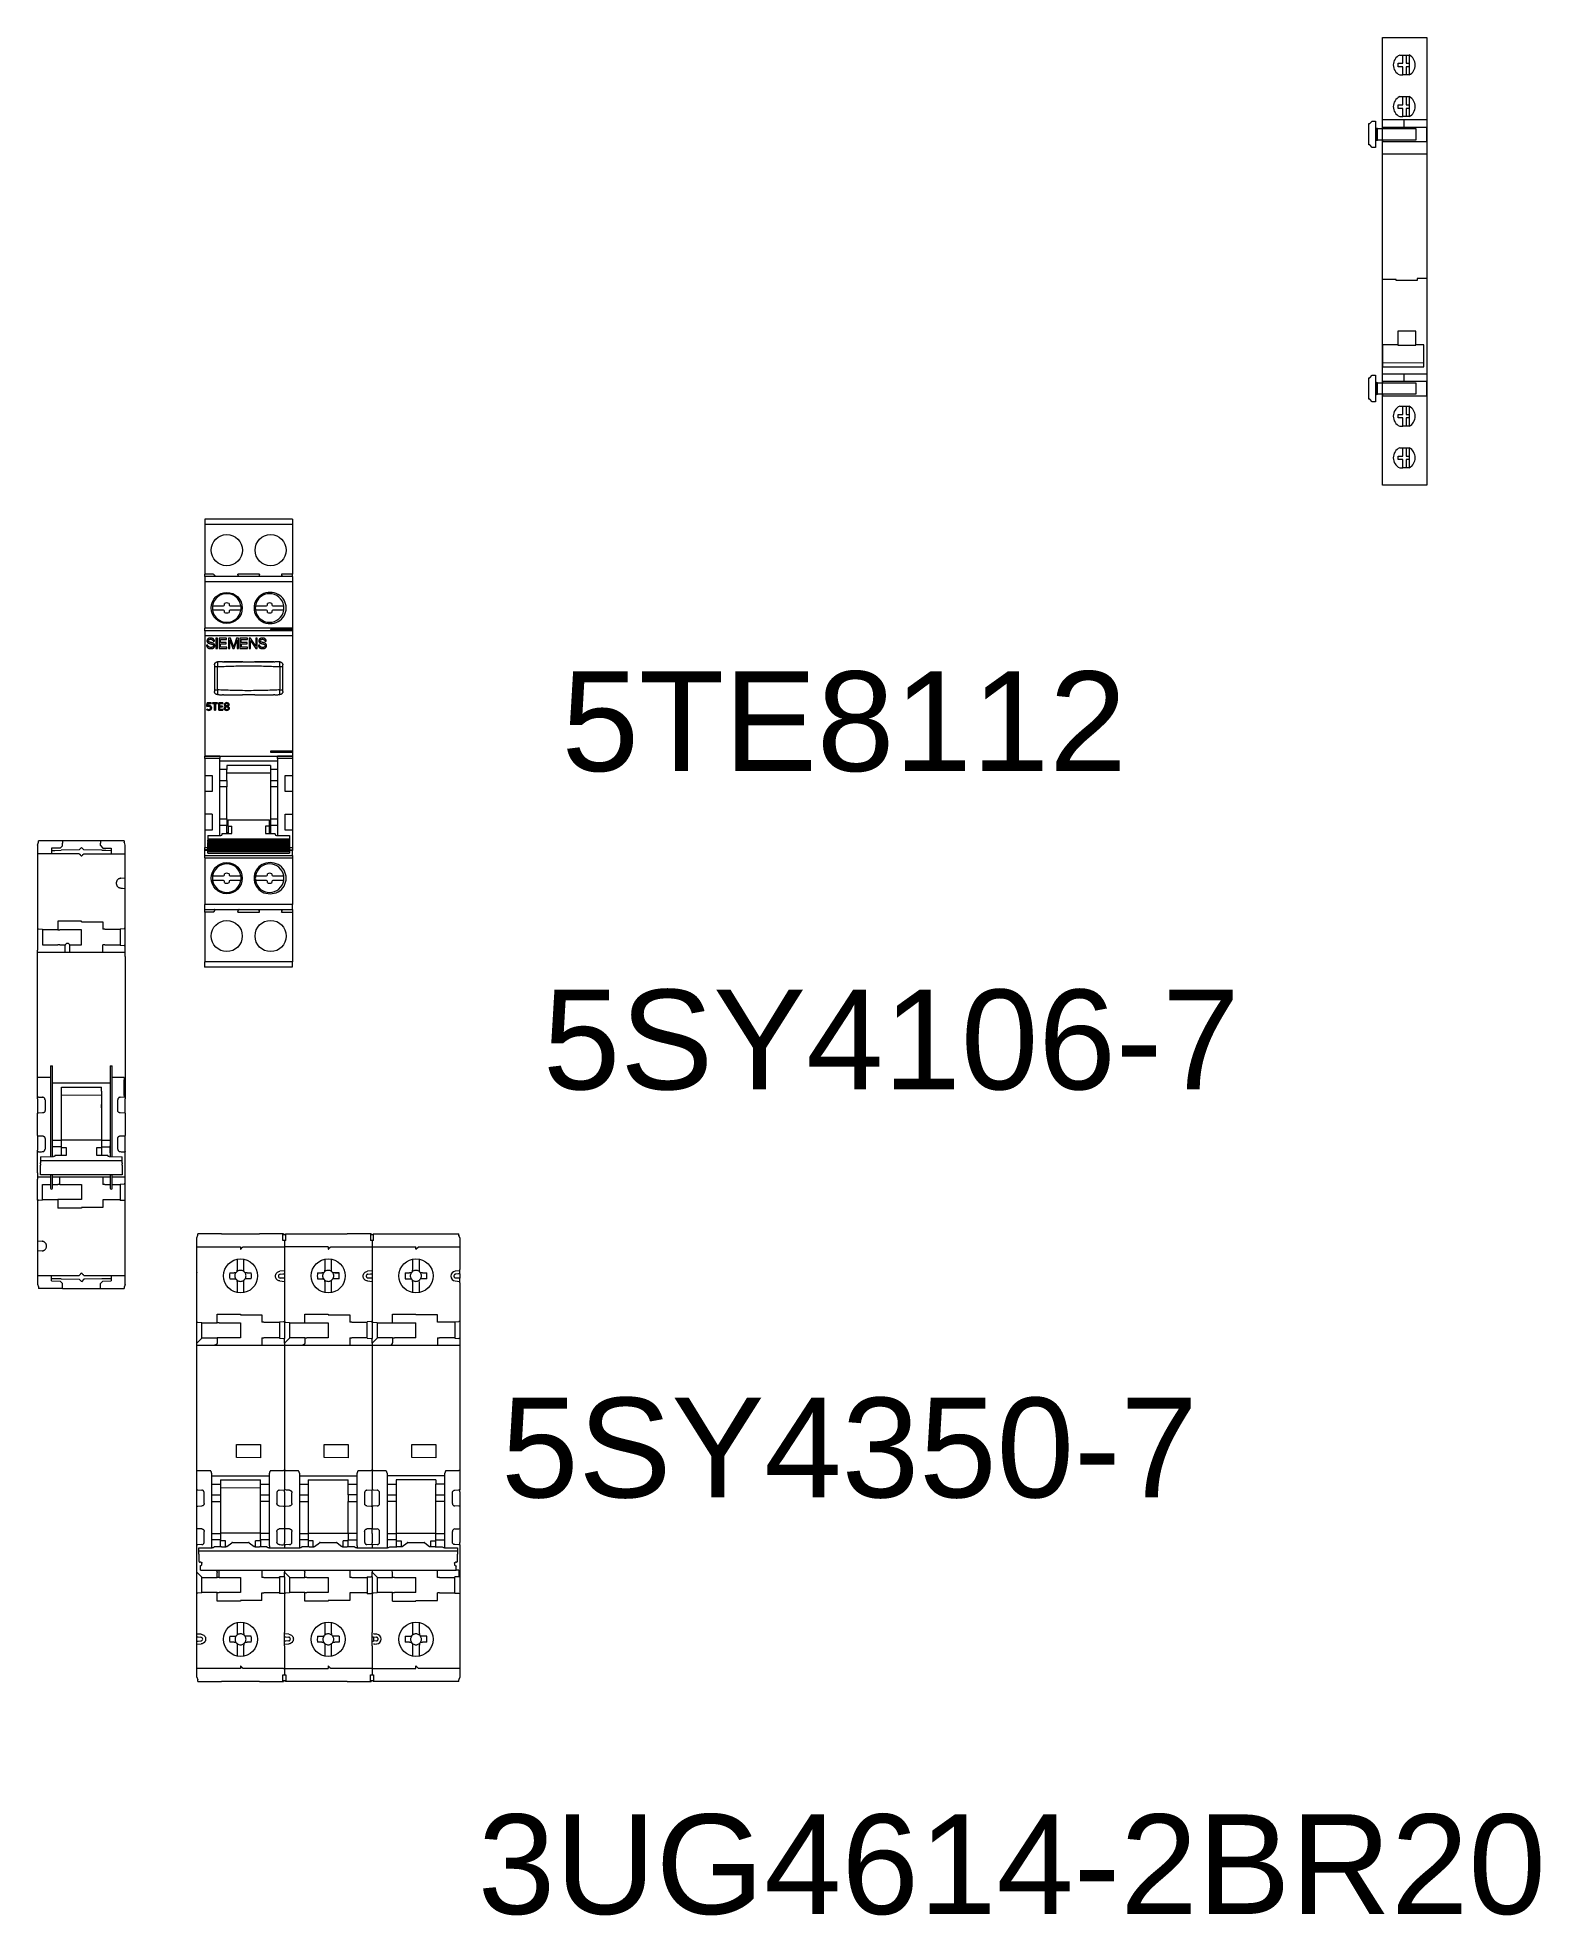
# Model space of a CAD drawing. Header units: millimetres. Extents: x 0 to 69574, y -5 to 41746.
# Drawn here: x 50771.5 to 51073.1, y 31127.2 to 31503.9 of the extents above; entities that cross this region are included whole.
import ezdxf

# ---------------------------------------------------------------- set-up
doc = ezdxf.new("R2010")
doc.units = ezdxf.units.MM
doc.set_wipeout_variables(frame=1)
doc.layers.add('! NO PLOT !', color=7, linetype='Continuous', true_color=0xff75dd, plot=False)
doc.layers.add('000-PI-Oprema', color=30, linetype='Continuous', lineweight=5)
doc.styles.get("Standard").update_dxf_attribs({"font": 'arial.ttf'})

msp = doc.modelspace()

# ---------------------------------------------------------------- texts
at = {"layer": '! NO PLOT !', "char_height": 20, "attachment_point": 1}
for s, insert, width in [('5TE8112', (50876.662, 31376.736), 116.30218), ('5SY4106-7', (50872.916, 31312.894), 206.26126), ('5SY4350-7', (50864.535, 31231.035), 144.24966), ('3UG4614-2BR20', (50859.853, 31147.473), 27.80244)]:
    msp.add_mtext(s, dxfattribs=dict(at, insert=insert, width=width))

# ---------------------------------------------------------------- blocks, each defined once
blk = doc.blocks.new('5TE8112')
blk.add_wipeout([(46584.03, 36626.18), (46601.63, 36626.18), (46601.63, 36536.38), (46584.03, 36536.38)]).dxf.layer = '000-PI-Oprema'
at = {"layer": '000-PI-Oprema'}
for p, q in [((46584.03, 36626.18), (46584.03, 36625.18)), ((46601.63, 36626.18), (46584.03, 36626.18)), ((46584.03, 36625.18), (46584.03, 36615.18)), ((46584.03, 36625.18), (46601.63, 36625.18)), ((46601.63, 36626.18), (46601.63, 36625.18)), ((46601.63, 36625.18), (46601.63, 36615.18)), ((46584.03, 36614.68), (46584.03, 36615.18)), ((46585.74, 36615.18), (46584.03, 36615.18)), ((46584.03, 36614.68), (46584.03, 36613.68)), ((46601.63, 36614.68), (46584.03, 36614.68)), ((46584.03, 36613.68), (46584.03, 36604.33)), ((46584.03, 36613.68), (46601.63, 36613.68)), ((46585.74, 36615.18), (46585.74, 36615.18)), ((46586.08, 36614.68), (46586.08, 36614.78)), ((46595.01, 36615.18), (46590.64, 36615.18)), ((46601.63, 36615.18), (46599.44, 36615.18)), ((46601.63, 36614.68), (46601.63, 36615.18)), ((46601.63, 36614.68), (46601.63, 36613.68)), ((46601.63, 36613.68), (46601.63, 36604.33)), ((46585.59, 36608.83), (46587.78, 36608.83)), ((46587.78, 36607.93), (46585.59, 36607.93)), ((46587.98, 36609.03), (46587.98, 36609.28)), ((46587.98, 36607.49), (46587.98, 36607.73)), ((46588.88, 36609.28), (46588.88, 36609.03)), ((46588.88, 36607.73), (46588.88, 36607.49)), ((46589.08, 36608.83), (46591.26, 36608.83)), ((46591.26, 36607.93), (46589.08, 36607.93)), ((46594.19, 36608.83), (46596.38, 36608.83)), ((46596.38, 36607.93), (46594.19, 36607.93)), ((46596.58, 36609.03), (46596.58, 36609.28)), ((46596.58, 36607.49), (46596.58, 36607.73)), ((46597.48, 36609.28), (46597.48, 36609.03)), ((46597.48, 36607.73), (46597.48, 36607.49)), ((46597.68, 36608.83), (46599.86, 36608.83)), ((46599.86, 36607.93), (46597.68, 36607.93)), ((46584.03, 36603.83), (46584.03, 36604.33)), ((46601.63, 36604.33), (46584.03, 36604.33)), ((46584.03, 36603.83), (46584.03, 36602.83)), ((46601.63, 36603.83), (46584.03, 36603.83)), ((46584.03, 36602.83), (46601.63, 36602.83)), ((46584.03, 36602.83), (46584.03, 36578.67)), ((46586.27, 36602.31), (46586.27, 36600.25)), ((46586.54, 36602.31), (46586.27, 36602.31)), ((46586.55, 36600.25), (46586.54, 36602.31)), ((46588.4, 36602.32), (46586.91, 36602.31)), ((46586.91, 36602.31), (46586.91, 36600.25)), ((46588.4, 36602.07), (46588.4, 36602.32)), ((46588.8, 36602.31), (46588.81, 36600.25)), ((46589.21, 36602.31), (46588.8, 36602.31)), ((46589.7, 36600.85), (46589.21, 36602.31)), ((46590.4, 36602.32), (46589.91, 36600.88)), ((46590.76, 36602.32), (46590.4, 36602.32)), ((46590.77, 36600.25), (46590.76, 36602.32)), ((46592.57, 36602.32), (46591.08, 36602.31)), ((46591.08, 36602.31), (46591.08, 36600.25)), ((46592.57, 36602.07), (46592.57, 36602.32)), ((46592.92, 36602.32), (46592.92, 36600.25)), ((46593.2, 36602.32), (46592.92, 36602.32)), ((46594.28, 36600.7), (46593.2, 36602.32)), ((46594.28, 36602.32), (46594.29, 36600.7)), ((46594.54, 36602.32), (46594.28, 36602.32)), ((46594.55, 36600.25), (46594.54, 36602.32)), ((46597.23, 36604.08), (46597.23, 36603.83)), ((46601.63, 36604.08), (46597.23, 36604.08)), ((46601.63, 36604.33), (46601.63, 36604.08)), ((46601.63, 36604.08), (46601.63, 36603.83)), ((46601.63, 36603.83), (46601.63, 36602.83)), ((46601.63, 36602.83), (46601.63, 36579.68)), ((46584.63, 36600.94), (46584.38, 36600.91)), ((46585.69, 36601.71), (46585.95, 36601.73)), ((46586.27, 36600.25), (46586.55, 36600.25)), ((46586.91, 36600.25), (46588.45, 36600.25)), ((46587.18, 36602.07), (46588.4, 36602.07)), ((46587.18, 36601.44), (46587.18, 36602.07)), ((46588.32, 36601.44), (46587.18, 36601.44)), ((46587.18, 36601.19), (46588.33, 36601.2)), ((46587.19, 36600.5), (46587.18, 36601.19)), ((46588.45, 36600.5), (46587.19, 36600.5)), ((46588.33, 36601.2), (46588.32, 36601.44)), ((46588.45, 36600.25), (46588.45, 36600.5)), ((46588.81, 36600.25), (46589.06, 36600.25)), ((46589.06, 36602.01), (46589.07, 36602.01)), ((46589.06, 36600.25), (46589.06, 36602.01)), ((46589.07, 36602.01), (46589.66, 36600.25)), ((46589.66, 36600.25), (46589.91, 36600.25)), ((46589.8, 36600.55), (46589.8, 36600.55)), ((46589.91, 36600.25), (46590.5, 36601.98)), ((46590.5, 36601.98), (46590.51, 36601.98)), ((46590.51, 36601.98), (46590.51, 36600.25)), ((46590.51, 36600.25), (46590.77, 36600.25)), ((46591.08, 36600.25), (46592.62, 36600.25)), ((46591.35, 36602.07), (46592.57, 36602.07)), ((46591.35, 36601.44), (46591.35, 36602.07)), ((46592.5, 36601.44), (46591.35, 36601.44)), ((46591.36, 36601.19), (46592.5, 36601.2)), ((46591.36, 36600.5), (46591.36, 36601.19)), ((46592.62, 36600.5), (46591.36, 36600.5)), ((46592.5, 36601.2), (46592.5, 36601.44)), ((46592.62, 36600.25), (46592.62, 36600.5)), ((46592.92, 36600.25), (46593.18, 36600.25)), ((46593.18, 36601.87), (46593.19, 36601.87)), ((46593.18, 36600.25), (46593.18, 36601.87)), ((46593.19, 36601.87), (46594.27, 36600.25)), ((46594.27, 36600.25), (46594.55, 36600.25)), ((46594.29, 36600.7), (46594.28, 36600.7)), ((46595.03, 36600.94), (46594.77, 36600.91)), ((46596.09, 36601.71), (46596.35, 36601.73)), ((46585.98, 36596.95), (46585.98, 36596.59)), ((46585.98, 36596.59), (46585.98, 36591.97)), ((46591.56, 36597.58), (46591.56, 36597.58)), ((46594.1, 36597.58), (46594.09, 36597.58)), ((46599.68, 36596.59), (46599.68, 36596.95)), ((46599.68, 36591.97), (46599.68, 36596.59)), ((46585.98, 36591.97), (46585.98, 36591.62)), ((46591.56, 36590.98), (46591.56, 36590.99)), ((46594.09, 36590.99), (46594.1, 36590.98)), ((46599.68, 36591.62), (46599.68, 36591.97)), ((46597.23, 36579.68), (46597.23, 36579.43)), ((46601.63, 36579.68), (46597.23, 36579.68)), ((46601.63, 36579.68), (46601.63, 36579.63)), ((46584.03, 36578.2), (46584.03, 36578.67)), ((46584.03, 36578.67), (46601.63, 36578.67)), ((46584.03, 36578.21), (46584.03, 36574.76)), ((46587.03, 36562.75), (46587.03, 36578.21)), ((46588.43, 36576.78), (46588.43, 36575.96)), ((46597.23, 36576.78), (46588.43, 36576.78)), ((46588.43, 36573.8), (46588.43, 36575.96)), ((46597.23, 36579.63), (46601.63, 36579.63)), ((46597.23, 36579.43), (46601.63, 36579.43)), ((46597.23, 36576.78), (46597.23, 36575.96)), ((46597.23, 36575.96), (46597.23, 36573.8)), ((46598.63, 36578.21), (46598.63, 36562.75)), ((46601.63, 36579.63), (46601.63, 36579.43)), ((46601.63, 36579.43), (46601.63, 36578.67)), ((46601.63, 36578.67), (46601.63, 36578.2)), ((46601.63, 36578.21), (46601.63, 36574.76)), ((46584.03, 36574.76), (46584.03, 36571.56)), ((46584.03, 36574.76), (46585.53, 36574.76)), ((46585.53, 36574.76), (46585.53, 36571.56)), ((46587.03, 36573.8), (46588.43, 36573.8)), ((46588.43, 36572.49), (46587.03, 36572.49)), ((46597.23, 36575.23), (46588.43, 36575.23)), ((46588.43, 36573.8), (46588.43, 36572.49)), ((46588.43, 36566.08), (46588.43, 36572.49)), ((46597.23, 36573.8), (46597.23, 36572.49)), ((46597.23, 36573.8), (46598.63, 36573.8)), ((46598.63, 36572.49), (46597.23, 36572.49)), ((46597.23, 36572.49), (46597.23, 36566.08)), ((46600.13, 36571.56), (46600.13, 36574.76)), ((46600.13, 36574.76), (46601.63, 36574.76)), ((46601.63, 36574.76), (46601.63, 36571.56)), ((46585.53, 36571.56), (46584.03, 36571.56)), ((46584.03, 36571.56), (46584.03, 36567)), ((46601.63, 36571.56), (46600.13, 36571.56)), ((46601.63, 36571.56), (46601.63, 36567)), ((46584.03, 36567), (46584.03, 36563.8)), ((46585.53, 36567), (46584.03, 36567)), ((46585.53, 36567), (46585.53, 36563.8)), ((46587.03, 36566.08), (46588.43, 36566.08)), ((46588.43, 36564.77), (46587.03, 36564.77)), ((46588.43, 36566.08), (46588.43, 36564.77)), ((46588.43, 36563.14), (46588.43, 36564.77)), ((46588.68, 36565.91), (46596.98, 36565.91)), ((46588.68, 36564.6), (46588.68, 36565.91)), ((46588.68, 36564.6), (46588.68, 36563.14)), ((46588.68, 36564.6), (46589.48, 36564.6)), ((46589.48, 36563.14), (46589.48, 36564.6)), ((46596.18, 36564.6), (46596.18, 36563.14)), ((46596.98, 36564.6), (46596.18, 36564.6)), ((46596.98, 36564.6), (46596.98, 36565.91)), ((46596.98, 36563.14), (46596.98, 36564.6)), ((46597.23, 36566.08), (46597.23, 36564.77)), ((46597.23, 36566.08), (46598.63, 36566.08)), ((46597.23, 36564.77), (46597.23, 36563.14)), ((46598.63, 36564.77), (46597.23, 36564.77)), ((46600.13, 36563.8), (46600.13, 36567)), ((46600.13, 36567), (46601.63, 36567)), ((46601.63, 36567), (46601.63, 36563.8)), ((46585.53, 36563.8), (46584.03, 36563.8)), ((46584.03, 36563.8), (46584.03, 36560.36)), ((46584.63, 36562.75), (46584.63, 36561.99)), ((46584.63, 36562.75), (46587.23, 36562.75)), ((46601.03, 36561.99), (46584.63, 36561.99)), ((46584.63, 36561.99), (46584.63, 36561.8)), ((46584.63, 36561.57), (46584.63, 36561.8)), ((46601.03, 36561.8), (46584.63, 36561.8)), ((46584.63, 36561.57), (46584.63, 36561.37)), ((46601.03, 36561.57), (46584.63, 36561.57)), ((46601.03, 36561.37), (46584.63, 36561.37)), ((46584.63, 36561.14), (46584.63, 36561.37)), ((46584.63, 36560.95), (46584.63, 36561.14)), ((46601.03, 36561.14), (46584.63, 36561.14)), ((46584.63, 36560.72), (46584.63, 36560.95)), ((46601.03, 36560.95), (46584.63, 36560.95)), ((46587.53, 36563.14), (46589.48, 36563.14)), ((46587.53, 36562.98), (46587.53, 36563.14)), ((46588.43, 36563.34), (46588.68, 36563.34)), ((46596.18, 36563.14), (46598.13, 36563.14)), ((46596.98, 36563.34), (46597.23, 36563.34)), ((46598.13, 36562.98), (46598.13, 36563.14)), ((46598.43, 36562.75), (46601.03, 36562.75)), ((46601.63, 36563.8), (46600.13, 36563.8)), ((46601.03, 36562.75), (46601.03, 36561.99)), ((46601.03, 36561.99), (46601.03, 36561.8)), ((46601.03, 36561.8), (46601.03, 36561.57)), ((46601.03, 36561.57), (46601.03, 36561.37)), ((46601.03, 36561.37), (46601.03, 36561.14)), ((46601.03, 36561.14), (46601.03, 36560.95)), ((46601.03, 36560.95), (46601.03, 36560.72)), ((46601.63, 36563.8), (46601.63, 36560.36)), ((46584.03, 36559.9), (46584.03, 36560.36)), ((46584.63, 36559.9), (46584.03, 36559.9)), ((46584.03, 36559.73), (46584.03, 36559.9)), ((46584.03, 36558.73), (46584.03, 36559.73)), ((46584.03, 36558.23), (46584.03, 36558.73)), ((46584.03, 36558.73), (46601.63, 36558.73)), ((46584.03, 36558.23), (46584.03, 36548.88)), ((46584.03, 36558.23), (46601.63, 36558.23)), ((46584.63, 36560.53), (46584.63, 36560.72)), ((46601.03, 36560.72), (46584.63, 36560.72)), ((46584.63, 36560.3), (46584.63, 36560.53)), ((46601.03, 36560.53), (46584.63, 36560.53)), ((46584.63, 36560.11), (46584.63, 36560.3)), ((46601.03, 36560.3), (46584.63, 36560.3)), ((46584.63, 36559.88), (46584.63, 36560.11)), ((46601.03, 36560.11), (46584.63, 36560.11)), ((46584.63, 36559.68), (46584.63, 36559.88)), ((46601.03, 36559.88), (46584.63, 36559.88)), ((46584.63, 36559.45), (46584.63, 36559.68)), ((46601.03, 36559.68), (46584.63, 36559.68)), ((46584.63, 36559.2), (46584.63, 36559.45)), ((46601.03, 36559.45), (46584.63, 36559.45)), ((46584.63, 36559.2), (46601.03, 36559.2)), ((46601.03, 36560.72), (46601.03, 36560.53)), ((46601.03, 36560.53), (46601.03, 36560.3)), ((46601.03, 36560.3), (46601.03, 36560.11)), ((46601.03, 36560.11), (46601.03, 36559.88)), ((46601.03, 36559.9), (46601.63, 36559.9)), ((46601.03, 36559.88), (46601.03, 36559.68)), ((46601.03, 36559.68), (46601.03, 36559.45)), ((46601.03, 36559.45), (46601.03, 36559.2)), ((46601.63, 36560.36), (46601.63, 36559.9)), ((46601.63, 36559.9), (46601.63, 36559.73)), ((46601.63, 36558.73), (46601.63, 36559.73)), ((46601.63, 36558.73), (46601.63, 36558.23)), ((46601.63, 36558.23), (46601.63, 36548.88)), ((46585.59, 36554.63), (46587.78, 36554.63)), ((46587.78, 36553.73), (46585.59, 36553.73)), ((46587.98, 36554.83), (46587.98, 36555.08)), ((46587.98, 36553.29), (46587.98, 36553.53)), ((46588.88, 36555.08), (46588.88, 36554.83)), ((46588.88, 36553.53), (46588.88, 36553.29)), ((46589.08, 36554.63), (46591.26, 36554.63)), ((46591.26, 36553.73), (46589.08, 36553.73)), ((46594.19, 36554.63), (46596.38, 36554.63)), ((46596.38, 36553.73), (46594.19, 36553.73)), ((46596.58, 36554.83), (46596.58, 36555.08)), ((46596.58, 36553.29), (46596.58, 36553.53)), ((46597.48, 36555.08), (46597.48, 36554.83)), ((46597.48, 36553.53), (46597.48, 36553.29)), ((46597.68, 36554.63), (46599.86, 36554.63)), ((46599.86, 36553.73), (46597.68, 36553.73)), ((46584.03, 36547.88), (46584.03, 36548.88)), ((46601.63, 36548.88), (46584.03, 36548.88)), ((46584.03, 36547.88), (46601.63, 36547.88)), ((46584.03, 36547.38), (46584.03, 36547.88)), ((46584.03, 36547.38), (46584.03, 36537.38)), ((46585.74, 36547.38), (46584.03, 36547.38)), ((46585.74, 36547.38), (46585.74, 36547.38)), ((46586.08, 36547.79), (46586.08, 36547.88)), ((46590.64, 36547.38), (46595.01, 36547.38)), ((46599.44, 36547.38), (46601.63, 36547.38)), ((46601.63, 36547.88), (46601.63, 36548.88)), ((46601.63, 36547.88), (46601.63, 36547.38)), ((46601.63, 36547.38), (46601.63, 36537.38)), ((46601.63, 36537.38), (46584.03, 36537.38)), ((46584.03, 36536.38), (46584.03, 36537.38)), ((46584.03, 36536.38), (46601.63, 36536.38)), ((46601.63, 36536.38), (46601.63, 36537.38))]:
    blk.add_line(p, q, dxfattribs=at)
for centre, radius in [((46588.43, 36619.98), 3.13), ((46597.23, 36619.98), 3.12), ((46588.43, 36608.38), 3.12), ((46588.43, 36554.18), 3.12), ((46588.43, 36542.58), 3.12), ((46597.23, 36542.58), 3.13)]:
    blk.add_circle(centre, radius, dxfattribs=at)
for centre, radius, start, end in [((46588.43, 36608.38), 2.87, 9.0086, 170.9914), ((46597.03, 36608.38), 3.12, 88.1662, 271.8338), ((46597.03, 36608.38), 2.87, 9.0086, 170.9914), ((46597.23, 36608.38), 3.12, 268.1662, 91.8338), ((46588.43, 36608.38), 2.87, 170.9914, 189.0086), ((46588.43, 36608.38), 2.87, 189.0086, 350.9914), ((46587.78, 36609.03), 0.2, 270, 0), ((46587.78, 36607.73), 0.2, 0, 90), ((46588.43, 36608.38), 1, 63.2563, 116.7437), ((46588.43, 36608.38), 1, 243.2563, 296.7437), ((46589.08, 36609.03), 0.2, 180, 270), ((46589.08, 36607.73), 0.2, 90, 180), ((46588.43, 36608.38), 2.87, 350.9914, 9.0086), ((46597.03, 36608.38), 2.87, 170.9914, 189.0086), ((46597.03, 36608.38), 2.87, 189.0086, 350.9914), ((46596.38, 36609.03), 0.2, 270, 0), ((46596.38, 36607.73), 0.2, 0, 90), ((46597.03, 36608.38), 1, 63.2563, 116.7437), ((46597.03, 36608.38), 1, 243.2563, 296.7437), ((46597.68, 36609.03), 0.2, 180, 270), ((46597.68, 36607.73), 0.2, 90, 180), ((46597.03, 36608.38), 2.87, 350.9914, 9.0086), ((46585.25, 36599.28), 4.72, 15.6169, 19.5066), ((46605.64, 36595.51), 16.62, 161.1532, 162.3643), ((46588.43, 36554.18), 2.87, 9.0086, 170.9914), ((46597.03, 36554.18), 3.12, 88.1662, 271.8338), ((46597.03, 36554.18), 2.87, 9.0086, 170.9914), ((46597.23, 36554.18), 3.12, 268.1662, 91.8338), ((46588.43, 36554.18), 2.87, 170.9914, 189.0086), ((46588.43, 36554.18), 2.87, 189.0086, 350.9914), ((46587.78, 36554.83), 0.2, 270, 0), ((46587.78, 36553.53), 0.2, 0, 90), ((46588.43, 36554.18), 1, 63.2563, 116.7437), ((46588.43, 36554.18), 1, 243.2563, 296.7437), ((46589.08, 36554.83), 0.2, 180, 270), ((46589.08, 36553.53), 0.2, 90, 180), ((46588.43, 36554.18), 2.87, 350.9914, 9.0086), ((46597.03, 36554.18), 2.87, 170.9914, 189.0086), ((46597.03, 36554.18), 2.87, 189.0086, 350.9914), ((46596.38, 36554.83), 0.2, 270, 0), ((46596.38, 36553.53), 0.2, 0, 90), ((46597.03, 36554.18), 1, 63.2563, 116.7437), ((46597.03, 36554.18), 1, 243.2563, 296.7437), ((46597.68, 36554.83), 0.2, 180, 270), ((46597.68, 36553.53), 0.2, 90, 180), ((46597.03, 36554.18), 2.87, 350.9914, 9.0086)]:
    blk.add_arc(centre, radius, start, end, dxfattribs=at)
for centre, major_axis, ratio, start_param, end_param in [((46586.58, 36596.59), (0.6, 0), 0.027988, 1.627841, 3.141593), ((46599.08, 36596.59), (-0.6, 0), 0.027988, 3.141592, 4.655345), ((46586.58, 36591.97), (0.6, 0), 0.027988, 3.141592, 4.655345), ((46599.08, 36591.97), (-0.6, 0), 0.027988, 1.627841, 3.141799), ((46587.23, 36562.98), (0.3, 0), 0.766044, 4.712389, 6.283185), ((46598.43, 36562.98), (0.3, 0), 0.766044, 3.141593, 4.712389)]:
    blk.add_ellipse(centre, major_axis=major_axis, ratio=ratio, start_param=start_param, end_param=end_param, dxfattribs=at)
for points, knots in [([(46585.74, 36615.18), (46585.74, 36615.18), (46585.74, 36615.18), (46585.74, 36615.17), (46585.74, 36615.17), (46585.75, 36615.16), (46585.75, 36615.16), (46585.76, 36615.15), (46585.76, 36615.15), (46585.77, 36615.14), (46585.77, 36615.14), (46585.78, 36615.13), (46585.79, 36615.13), (46585.81, 36615.11), (46585.82, 36615.11), (46585.84, 36615.09), (46585.85, 36615.08), (46585.88, 36615.05), (46585.9, 36615.04), (46585.93, 36615.01), (46585.94, 36615), (46585.97, 36614.97), (46585.98, 36614.96), (46586.01, 36614.93), (46586.02, 36614.92), (46586.03, 36614.9), (46586.04, 36614.89), (46586.05, 36614.88), (46586.06, 36614.86), (46586.06, 36614.85), (46586.07, 36614.84), (46586.07, 36614.83), (46586.08, 36614.81), (46586.08, 36614.8), (46586.08, 36614.78), (46586.08, 36614.77), (46586.08, 36614.76), (46586.08, 36614.76), (46586.07, 36614.74), (46586.07, 36614.73), (46586.06, 36614.72), (46586.05, 36614.71), (46586.03, 36614.7), (46586.02, 36614.7), (46586.01, 36614.69), (46586, 36614.69), (46585.97, 36614.68), (46585.96, 36614.68), (46585.95, 36614.68)], [0, 0, 0, 0, 0.007813, 0.007813, 0.015625, 0.015625, 0.03125, 0.03125, 0.046875, 0.046875, 0.0625, 0.0625, 0.09375, 0.09375, 0.125, 0.125, 0.1875, 0.1875, 0.25, 0.25, 0.3125, 0.3125, 0.375, 0.375, 0.4375, 0.4375, 0.46875, 0.46875, 0.5, 0.53125, 0.53125, 0.5625, 0.5625, 0.625, 0.625, 0.65625, 0.65625, 0.6875, 0.6875, 0.75, 0.75, 0.8125, 0.8125, 0.875, 0.875, 0.9375, 0.9375, 1, 1, 1, 1]), ([(46590.77, 36614.75), (46590.76, 36614.78), (46590.76, 36614.83), (46590.72, 36614.93), (46590.68, 36615.05), (46590.65, 36615.13), (46590.64, 36615.18)], [0, 0, 0, 0, 0.250052, 0.500154, 0.699613, 1, 1, 1, 1]), ([(46590.9, 36614.68), (46590.87, 36614.68), (46590.84, 36614.69), (46590.82, 36614.7), (46590.81, 36614.71), (46590.8, 36614.71), (46590.8, 36614.72), (46590.79, 36614.73), (46590.78, 36614.74), (46590.77, 36614.75)], [0, 0, 0, 0, 0.5, 0.5, 0.625, 0.625, 0.75, 0.75, 1, 1, 1, 1]), ([(46594.88, 36614.75), (46594.87, 36614.73), (46594.85, 36614.71), (46594.82, 36614.7), (46594.82, 36614.69), (46594.81, 36614.69), (46594.8, 36614.69), (46594.78, 36614.68), (46594.77, 36614.68), (46594.75, 36614.68)], [0, 0, 0, 0, 0.5, 0.5, 0.625, 0.625, 0.75, 0.75, 1, 1, 1, 1]), ([(46595.01, 36615.18), (46594.99, 36615.12), (46594.96, 36615), (46594.9, 36614.85), (46594.89, 36614.79), (46594.88, 36614.75)], [0, 0, 0, 0, 0.370099, 0.696502, 1, 1, 1, 1]), ([(46599.57, 36614.75), (46599.56, 36614.78), (46599.56, 36614.83), (46599.52, 36614.93), (46599.48, 36615.05), (46599.45, 36615.13), (46599.44, 36615.18)], [0, 0, 0, 0, 0.250051, 0.50015, 0.699608, 1, 1, 1, 1]), ([(46599.7, 36614.68), (46599.67, 36614.68), (46599.64, 36614.69), (46599.62, 36614.7), (46599.61, 36614.71), (46599.6, 36614.71), (46599.6, 36614.72), (46599.59, 36614.73), (46599.58, 36614.74), (46599.57, 36614.75)], [0, 0, 0, 0, 0.5, 0.5, 0.625, 0.625, 0.75, 0.75, 1, 1, 1, 1]), ([(46585.18, 36602.35), (46585.15, 36602.35), (46585.1, 36602.35), (46585.02, 36602.34), (46584.95, 36602.33), (46584.88, 36602.31), (46584.81, 36602.29), (46584.75, 36602.26), (46584.7, 36602.23), (46584.65, 36602.19), (46584.6, 36602.15), (46584.56, 36602.1), (46584.53, 36602.05), (46584.5, 36602), (46584.48, 36601.95), (46584.47, 36601.9), (46584.46, 36601.84), (46584.46, 36601.8), (46584.46, 36601.78)], [0, 0, 0, 0, 0.078706, 0.153734, 0.225364, 0.293764, 0.359356, 0.4227, 0.484762, 0.546164, 0.605841, 0.6633, 0.719485, 0.774383, 0.829072, 0.884659, 0.941434, 1, 1, 1, 1]), ([(46585.95, 36601.73), (46585.95, 36601.76), (46585.95, 36601.8), (46585.94, 36601.87), (46585.92, 36601.93), (46585.89, 36601.99), (46585.86, 36602.05), (46585.82, 36602.1), (46585.78, 36602.15), (46585.73, 36602.19), (46585.68, 36602.23), (46585.62, 36602.26), (46585.55, 36602.29), (46585.49, 36602.31), (46585.42, 36602.33), (46585.34, 36602.34), (46585.26, 36602.35), (46585.21, 36602.35), (46585.18, 36602.35)], [0, 0, 0, 0, 0.065098, 0.12723, 0.186551, 0.244341, 0.301071, 0.357463, 0.41476, 0.472987, 0.53257, 0.592832, 0.65461, 0.718271, 0.783917, 0.852696, 0.924615, 1, 1, 1, 1]), ([(46595.57, 36602.35), (46595.55, 36602.35), (46595.49, 36602.35), (46595.42, 36602.34), (46595.34, 36602.33), (46595.28, 36602.31), (46595.21, 36602.29), (46595.15, 36602.26), (46595.1, 36602.23), (46595.05, 36602.19), (46595, 36602.15), (46594.96, 36602.1), (46594.93, 36602.05), (46594.9, 36602), (46594.88, 36601.95), (46594.86, 36601.9), (46594.85, 36601.84), (46594.85, 36601.8), (46594.85, 36601.78)], [0, 0, 0, 0, 0.078706, 0.153734, 0.225364, 0.293764, 0.359356, 0.4227, 0.484762, 0.546164, 0.605841, 0.6633, 0.719485, 0.774383, 0.829072, 0.884659, 0.941434, 1, 1, 1, 1]), ([(46596.35, 36601.73), (46596.35, 36601.76), (46596.34, 36601.8), (46596.33, 36601.87), (46596.31, 36601.93), (46596.29, 36601.99), (46596.26, 36602.05), (46596.22, 36602.1), (46596.18, 36602.15), (46596.13, 36602.19), (46596.07, 36602.23), (46596.01, 36602.26), (46595.95, 36602.29), (46595.88, 36602.31), (46595.81, 36602.33), (46595.74, 36602.34), (46595.66, 36602.35), (46595.6, 36602.35), (46595.57, 36602.35)], [0, 0, 0, 0, 0.065098, 0.12723, 0.186551, 0.244341, 0.301071, 0.357463, 0.41476, 0.472987, 0.53257, 0.592832, 0.65461, 0.718271, 0.783917, 0.852696, 0.924615, 1, 1, 1, 1]), ([(46584.38, 36600.91), (46584.38, 36600.89), (46584.38, 36600.84), (46584.39, 36600.77), (46584.41, 36600.7), (46584.44, 36600.63), (46584.47, 36600.57), (46584.51, 36600.51), (46584.55, 36600.46), (46584.6, 36600.41), (46584.66, 36600.36), (46584.73, 36600.32), (46584.8, 36600.29), (46584.88, 36600.26), (46584.96, 36600.24), (46585.05, 36600.23), (46585.15, 36600.22), (46585.22, 36600.22), (46585.26, 36600.22)], [0, 0, 0, 0, 0.059975, 0.117928, 0.174148, 0.229249, 0.283869, 0.338612, 0.393932, 0.450646, 0.50869, 0.568241, 0.630254, 0.695599, 0.765004, 0.838259, 0.916462, 1, 1, 1, 1]), ([(46584.46, 36601.78), (46584.46, 36601.76), (46584.46, 36601.74), (46584.46, 36601.7), (46584.46, 36601.68), (46584.47, 36601.65), (46584.48, 36601.63), (46584.49, 36601.59), (46584.49, 36601.58), (46584.51, 36601.54), (46584.52, 36601.53), (46584.54, 36601.5), (46584.55, 36601.48), (46584.58, 36601.45), (46584.59, 36601.44), (46584.61, 36601.42), (46584.62, 36601.42), (46584.63, 36601.4), (46584.64, 36601.4), (46584.66, 36601.38), (46584.68, 36601.37), (46584.71, 36601.35), (46584.72, 36601.34), (46584.77, 36601.32), (46584.81, 36601.3), (46584.87, 36601.28), (46584.91, 36601.27), (46584.98, 36601.24), (46585.02, 36601.23), (46585.09, 36601.22), (46585.12, 36601.21), (46585.19, 36601.19), (46585.23, 36601.18), (46585.3, 36601.17), (46585.34, 36601.16), (46585.41, 36601.14), (46585.44, 36601.13), (46585.49, 36601.11), (46585.51, 36601.1), (46585.55, 36601.09), (46585.56, 36601.08), (46585.59, 36601.07), (46585.6, 36601.07), (46585.61, 36601.06), (46585.62, 36601.05), (46585.65, 36601.04), (46585.66, 36601.03), (46585.68, 36601.01), (46585.69, 36601), (46585.7, 36600.99), (46585.72, 36600.97), (46585.73, 36600.94), (46585.74, 36600.91), (46585.74, 36600.91), (46585.75, 36600.89), (46585.75, 36600.88), (46585.75, 36600.86), (46585.75, 36600.85), (46585.76, 36600.83), (46585.76, 36600.82), (46585.76, 36600.81)], [0, 0, 0, 0, 0.03125, 0.03125, 0.0625, 0.0625, 0.09375, 0.09375, 0.125, 0.125, 0.15625, 0.15625, 0.1875, 0.1875, 0.21875, 0.21875, 0.234375, 0.234375, 0.25, 0.25, 0.28125, 0.28125, 0.3125, 0.3125, 0.375, 0.375, 0.4375, 0.4375, 0.5, 0.5, 0.5625, 0.5625, 0.625, 0.625, 0.6875, 0.6875, 0.75, 0.75, 0.78125, 0.78125, 0.8125, 0.8125, 0.828125, 0.828125, 0.84375, 0.84375, 0.875, 0.875, 0.890625, 0.890625, 0.90625, 0.9375, 0.9375, 0.953125, 0.953125, 0.96875, 0.96875, 0.984375, 0.984375, 1, 1, 1, 1]), ([(46585.24, 36600.46), (46585.22, 36600.46), (46585.18, 36600.46), (46585.13, 36600.47), (46585.07, 36600.48), (46585.02, 36600.49), (46584.97, 36600.51), (46584.92, 36600.53), (46584.87, 36600.55), (46584.83, 36600.57), (46584.78, 36600.6), (46584.75, 36600.64), (46584.72, 36600.68), (46584.69, 36600.72), (46584.67, 36600.77), (46584.65, 36600.82), (46584.64, 36600.88), (46584.64, 36600.92), (46584.63, 36600.94)], [0, 0, 0, 0, 0.069543, 0.136938, 0.201939, 0.265297, 0.327445, 0.388313, 0.448549, 0.508492, 0.567484, 0.625531, 0.683207, 0.741906, 0.801956, 0.864395, 0.930481, 1, 1, 1, 1]), ([(46584.71, 36601.8), (46584.71, 36601.81), (46584.72, 36601.83), (46584.72, 36601.87), (46584.73, 36601.9), (46584.75, 36601.93), (46584.77, 36601.96), (46584.79, 36601.98), (46584.82, 36602.01), (46584.85, 36602.03), (46584.88, 36602.04), (46584.92, 36602.06), (46584.96, 36602.07), (46585, 36602.09), (46585.04, 36602.09), (46585.09, 36602.1), (46585.14, 36602.1), (46585.17, 36602.1), (46585.19, 36602.1)], [0, 0, 0, 0, 0.057918, 0.112579, 0.165776, 0.217503, 0.269992, 0.323525, 0.379474, 0.438158, 0.499621, 0.562606, 0.628069, 0.696131, 0.767137, 0.841389, 0.918496, 1, 1, 1, 1]), ([(46585.21, 36601.47), (46585.18, 36601.47), (46585.14, 36601.48), (46585.08, 36601.5), (46585.02, 36601.51), (46584.97, 36601.53), (46584.92, 36601.55), (46584.88, 36601.56), (46584.85, 36601.58), (46584.82, 36601.6), (46584.79, 36601.61), (46584.77, 36601.63), (46584.75, 36601.65), (46584.74, 36601.68), (46584.73, 36601.71), (46584.72, 36601.73), (46584.72, 36601.76), (46584.71, 36601.78), (46584.71, 36601.8)], [0, 0, 0, 0, 0.109749, 0.21059, 0.302888, 0.38655, 0.461453, 0.528741, 0.587183, 0.637636, 0.683726, 0.727892, 0.770913, 0.813963, 0.857234, 0.902854, 0.949732, 1, 1, 1, 1]), ([(46585.19, 36602.1), (46585.21, 36602.1), (46585.24, 36602.1), (46585.3, 36602.1), (46585.35, 36602.09), (46585.4, 36602.08), (46585.44, 36602.07), (46585.48, 36602.05), (46585.52, 36602.03), (46585.55, 36602.01), (46585.58, 36601.98), (46585.6, 36601.95), (46585.63, 36601.92), (46585.65, 36601.88), (46585.66, 36601.84), (46585.68, 36601.8), (46585.69, 36601.76), (46585.69, 36601.73), (46585.69, 36601.71)], [0, 0, 0, 0, 0.079081, 0.153767, 0.224397, 0.290672, 0.354102, 0.414253, 0.472526, 0.52882, 0.584002, 0.63875, 0.694233, 0.750698, 0.808788, 0.869652, 0.933156, 1, 1, 1, 1]), ([(46586.02, 36600.84), (46586.02, 36600.85), (46586.02, 36600.89), (46586.01, 36600.93), (46586, 36600.98), (46585.99, 36601.02), (46585.97, 36601.06), (46585.95, 36601.1), (46585.93, 36601.14), (46585.89, 36601.18), (46585.84, 36601.23), (46585.78, 36601.28), (46585.7, 36601.32), (46585.62, 36601.35), (46585.54, 36601.38), (46585.44, 36601.41), (46585.33, 36601.44), (46585.25, 36601.46), (46585.21, 36601.47)], [0, 0, 0, 0, 0.04535, 0.088351, 0.129316, 0.169191, 0.207705, 0.245282, 0.282473, 0.319877, 0.394395, 0.468074, 0.541687, 0.616616, 0.697814, 0.788395, 0.889274, 1, 1, 1, 1]), ([(46585.76, 36600.81), (46585.76, 36600.8), (46585.75, 36600.78), (46585.75, 36600.74), (46585.74, 36600.7), (46585.72, 36600.67), (46585.7, 36600.64), (46585.68, 36600.61), (46585.65, 36600.58), (46585.61, 36600.56), (46585.58, 36600.53), (46585.54, 36600.52), (46585.5, 36600.5), (46585.45, 36600.49), (46585.4, 36600.48), (46585.35, 36600.47), (46585.3, 36600.46), (46585.26, 36600.46), (46585.24, 36600.46)], [0, 0, 0, 0, 0.056574, 0.111513, 0.164542, 0.217515, 0.270202, 0.324376, 0.381348, 0.440607, 0.502347, 0.565784, 0.630854, 0.698552, 0.768695, 0.842217, 0.919429, 1, 1, 1, 1]), ([(46585.26, 36600.22), (46585.28, 36600.22), (46585.34, 36600.22), (46585.42, 36600.23), (46585.49, 36600.24), (46585.56, 36600.26), (46585.63, 36600.28), (46585.69, 36600.31), (46585.75, 36600.35), (46585.81, 36600.39), (46585.86, 36600.44), (46585.9, 36600.49), (46585.94, 36600.54), (46585.97, 36600.59), (46585.99, 36600.65), (46586.01, 36600.71), (46586.02, 36600.77), (46586.02, 36600.81), (46586.02, 36600.84)], [0, 0, 0, 0, 0.075556, 0.148048, 0.217555, 0.284746, 0.349941, 0.413416, 0.476084, 0.538692, 0.599924, 0.658787, 0.715644, 0.771516, 0.82718, 0.883523, 0.940729, 1, 1, 1, 1]), ([(46594.77, 36600.91), (46594.77, 36600.89), (46594.78, 36600.84), (46594.79, 36600.77), (46594.81, 36600.7), (46594.84, 36600.63), (46594.87, 36600.57), (46594.91, 36600.51), (46594.95, 36600.46), (46595, 36600.41), (46595.06, 36600.36), (46595.12, 36600.32), (46595.2, 36600.29), (46595.27, 36600.26), (46595.36, 36600.24), (46595.45, 36600.23), (46595.55, 36600.22), (46595.62, 36600.22), (46595.65, 36600.22)], [0, 0, 0, 0, 0.059975, 0.117928, 0.174148, 0.229249, 0.283869, 0.338612, 0.393932, 0.450646, 0.50869, 0.568241, 0.630254, 0.695599, 0.765004, 0.838259, 0.916462, 1, 1, 1, 1]), ([(46594.85, 36601.78), (46594.85, 36601.76), (46594.85, 36601.72), (46594.86, 36601.67), (46594.87, 36601.62), (46594.89, 36601.58), (46594.91, 36601.54), (46594.94, 36601.5), (46594.97, 36601.46), (46595.01, 36601.42), (46595.05, 36601.39), (46595.1, 36601.36), (46595.15, 36601.33), (46595.21, 36601.3), (46595.28, 36601.28), (46595.35, 36601.25), (46595.43, 36601.23), (46595.51, 36601.21), (46595.59, 36601.19), (46595.67, 36601.17), (46595.74, 36601.16), (46595.8, 36601.14), (46595.86, 36601.12), (46595.92, 36601.1), (46595.96, 36601.08), (46596, 36601.06), (46596.04, 36601.04), (46596.07, 36601.02), (46596.09, 36600.99), (46596.12, 36600.96), (46596.13, 36600.93), (46596.14, 36600.89), (46596.15, 36600.85), (46596.15, 36600.83), (46596.15, 36600.81)], [0, 0, 0, 0, 0.030141, 0.058882, 0.087006, 0.114399, 0.141539, 0.168744, 0.196482, 0.225092, 0.254883, 0.286981, 0.321503, 0.358549, 0.398387, 0.440934, 0.486589, 0.535372, 0.58382, 0.628833, 0.670652, 0.708842, 0.743728, 0.775278, 0.803758, 0.828797, 0.851589, 0.873044, 0.89384, 0.914074, 0.934377, 0.955131, 0.976906, 1, 1, 1, 1]), ([(46595.64, 36600.46), (46595.62, 36600.46), (46595.58, 36600.46), (46595.52, 36600.47), (46595.47, 36600.48), (46595.41, 36600.49), (46595.36, 36600.51), (46595.31, 36600.53), (46595.27, 36600.55), (46595.22, 36600.57), (46595.18, 36600.6), (46595.14, 36600.64), (46595.11, 36600.68), (46595.09, 36600.72), (46595.07, 36600.77), (46595.05, 36600.82), (46595.04, 36600.88), (46595.03, 36600.92), (46595.03, 36600.94)], [0, 0, 0, 0, 0.069543, 0.136938, 0.201939, 0.265297, 0.327445, 0.388313, 0.448549, 0.508492, 0.567484, 0.625531, 0.683207, 0.741906, 0.801956, 0.864395, 0.930481, 1, 1, 1, 1]), ([(46595.11, 36601.8), (46595.11, 36601.81), (46595.11, 36601.83), (46595.12, 36601.87), (46595.13, 36601.9), (46595.14, 36601.93), (46595.16, 36601.96), (46595.18, 36601.98), (46595.21, 36602.01), (46595.24, 36602.03), (46595.28, 36602.04), (46595.31, 36602.06), (46595.35, 36602.07), (46595.4, 36602.09), (46595.44, 36602.09), (46595.49, 36602.1), (46595.54, 36602.1), (46595.57, 36602.1), (46595.59, 36602.1)], [0, 0, 0, 0, 0.057918, 0.112579, 0.165776, 0.217503, 0.269992, 0.323525, 0.379474, 0.438158, 0.499621, 0.562606, 0.628069, 0.696131, 0.767137, 0.841389, 0.918496, 1, 1, 1, 1]), ([(46595.6, 36601.47), (46595.58, 36601.47), (46595.54, 36601.48), (46595.47, 36601.5), (46595.42, 36601.51), (46595.36, 36601.53), (46595.32, 36601.55), (46595.28, 36601.56), (46595.24, 36601.58), (46595.21, 36601.6), (46595.19, 36601.61), (46595.17, 36601.63), (46595.15, 36601.65), (46595.14, 36601.68), (46595.13, 36601.71), (46595.12, 36601.73), (46595.11, 36601.76), (46595.11, 36601.78), (46595.11, 36601.8)], [0, 0, 0, 0, 0.109749, 0.21059, 0.302888, 0.38655, 0.461453, 0.528741, 0.587183, 0.637636, 0.683726, 0.727892, 0.770913, 0.813963, 0.857234, 0.902854, 0.949732, 1, 1, 1, 1]), ([(46595.59, 36602.1), (46595.6, 36602.1), (46595.64, 36602.1), (46595.7, 36602.1), (46595.75, 36602.09), (46595.79, 36602.08), (46595.84, 36602.07), (46595.88, 36602.05), (46595.91, 36602.03), (46595.95, 36602.01), (46595.97, 36601.98), (46596, 36601.95), (46596.02, 36601.92), (46596.04, 36601.88), (46596.06, 36601.84), (46596.07, 36601.8), (46596.08, 36601.76), (46596.09, 36601.73), (46596.09, 36601.71)], [0, 0, 0, 0, 0.079081, 0.153767, 0.224397, 0.290672, 0.354102, 0.414253, 0.472526, 0.52882, 0.584002, 0.63875, 0.694233, 0.750698, 0.808788, 0.869652, 0.933156, 1, 1, 1, 1]), ([(46596.42, 36600.84), (46596.42, 36600.85), (46596.41, 36600.89), (46596.41, 36600.93), (46596.4, 36600.98), (46596.39, 36601.02), (46596.37, 36601.06), (46596.35, 36601.1), (46596.33, 36601.14), (46596.29, 36601.18), (46596.24, 36601.23), (46596.17, 36601.28), (46596.1, 36601.32), (46596.02, 36601.35), (46595.93, 36601.38), (46595.83, 36601.41), (46595.72, 36601.44), (46595.65, 36601.46), (46595.6, 36601.47)], [0, 0, 0, 0, 0.04535, 0.088351, 0.129316, 0.169191, 0.207705, 0.245282, 0.282473, 0.319877, 0.394395, 0.468074, 0.541687, 0.616616, 0.697814, 0.788395, 0.889274, 1, 1, 1, 1]), ([(46596.15, 36600.81), (46596.15, 36600.8), (46596.15, 36600.78), (46596.14, 36600.74), (46596.13, 36600.7), (46596.12, 36600.67), (46596.1, 36600.64), (46596.07, 36600.61), (46596.04, 36600.58), (46596.01, 36600.56), (46595.97, 36600.53), (46595.94, 36600.52), (46595.89, 36600.5), (46595.85, 36600.49), (46595.8, 36600.48), (46595.75, 36600.47), (46595.7, 36600.46), (46595.66, 36600.46), (46595.64, 36600.46)], [0, 0, 0, 0, 0.056574, 0.111513, 0.164542, 0.217515, 0.270202, 0.324376, 0.381348, 0.440607, 0.502347, 0.565784, 0.630854, 0.698552, 0.768695, 0.842217, 0.919429, 1, 1, 1, 1]), ([(46595.65, 36600.22), (46595.68, 36600.22), (46595.73, 36600.22), (46595.81, 36600.23), (46595.89, 36600.24), (46595.96, 36600.26), (46596.03, 36600.28), (46596.09, 36600.31), (46596.15, 36600.35), (46596.21, 36600.39), (46596.25, 36600.44), (46596.3, 36600.49), (46596.33, 36600.54), (46596.36, 36600.59), (46596.39, 36600.65), (46596.4, 36600.71), (46596.41, 36600.77), (46596.42, 36600.81), (46596.42, 36600.84)], [0, 0, 0, 0, 0.075556, 0.148048, 0.217555, 0.284746, 0.349941, 0.413416, 0.476084, 0.538692, 0.599924, 0.658787, 0.715644, 0.771516, 0.82718, 0.883523, 0.940729, 1, 1, 1, 1]), ([(46585.98, 36596.95), (46585.98, 36596.99), (46585.98, 36597.03), (46585.99, 36597.09), (46585.99, 36597.1), (46586, 36597.14), (46586.01, 36597.16), (46586.03, 36597.22), (46586.05, 36597.25), (46586.08, 36597.3), (46586.09, 36597.32), (46586.11, 36597.34), (46586.12, 36597.35), (46586.13, 36597.37), (46586.14, 36597.37), (46586.17, 36597.41), (46586.2, 36597.44), (46586.25, 36597.47), (46586.27, 36597.48), (46586.3, 36597.5), (46586.32, 36597.51), (46586.37, 36597.53), (46586.41, 36597.55), (46586.49, 36597.56), (46586.53, 36597.57), (46586.57, 36597.57)], [0, 0, 0, 0, 0.125, 0.125, 0.1875, 0.1875, 0.25, 0.25, 0.375, 0.375, 0.4375, 0.4375, 0.46875, 0.46875, 0.5, 0.5, 0.625, 0.625, 0.6875, 0.6875, 0.75, 0.75, 0.875, 0.875, 1, 1, 1, 1]), ([(46586.54, 36596.61), (46586.54, 36596.44), (46586.53, 36596.09), (46586.52, 36595.58), (46586.51, 36595.06), (46586.51, 36594.54), (46586.51, 36594.02), (46586.51, 36593.51), (46586.52, 36592.99), (46586.53, 36592.47), (46586.54, 36592.13), (46586.54, 36591.95)], [0, 0, 0, 0, 0.111078, 0.222181, 0.333302, 0.444433, 0.555567, 0.666697, 0.777818, 0.888922, 1, 1, 1, 1]), ([(46586.57, 36597.57), (46586.57, 36597.56), (46586.57, 36597.56), (46586.57, 36597.54), (46586.56, 36597.52), (46586.56, 36597.49), (46586.56, 36597.46), (46586.56, 36597.43), (46586.56, 36597.41), (46586.55, 36597.38), (46586.55, 36597.35), (46586.55, 36597.32), (46586.55, 36597.29), (46586.55, 36597.26), (46586.55, 36597.21), (46586.55, 36597.13), (46586.54, 36597), (46586.54, 36596.87), (46586.54, 36596.74), (46586.54, 36596.65), (46586.54, 36596.61)], [0, 0, 0, 0, 0.051364, 0.101202, 0.149282, 0.195395, 0.239359, 0.28102, 0.320248, 0.356941, 0.391019, 0.422423, 0.451109, 0.477051, 0.500234, 0.604462, 0.707471, 0.808278, 0.90602, 1, 1, 1, 1]), ([(46586.54, 36596.61), (46586.75, 36596.62), (46587.45, 36596.65), (46588.68, 36596.7), (46590.26, 36596.75), (46591.95, 36596.77), (46593.67, 36596.77), (46595.36, 36596.75), (46596.96, 36596.7), (46598.2, 36596.65), (46598.9, 36596.62), (46599.11, 36596.61)], [0, 0, 0, 0, 0.050337, 0.165458, 0.293489, 0.429345, 0.567942, 0.704198, 0.833029, 0.949348, 1, 1, 1, 1]), ([(46587.58, 36597.58), (46587.57, 36597.58), (46587.56, 36597.58), (46587.53, 36597.58), (46587.49, 36597.58), (46587.44, 36597.58), (46587.4, 36597.58), (46587.34, 36597.58), (46587.28, 36597.58), (46587.21, 36597.57), (46587.16, 36597.57), (46587.13, 36597.57)], [0, 0, 0, 0, 0.024606, 0.146533, 0.26846, 0.390388, 0.512315, 0.634243, 0.75617, 0.878098, 1, 1, 1, 1]), ([(46591.56, 36597.58), (46591.41, 36597.58), (46591.21, 36597.58), (46590.94, 36597.58), (46590.76, 36597.58), (46590.58, 36597.58), (46590.39, 36597.58), (46590.21, 36597.58), (46590.01, 36597.58), (46589.79, 36597.58), (46589.54, 36597.58), (46589.3, 36597.58), (46589.04, 36597.58), (46588.78, 36597.58), (46588.52, 36597.58), (46588.25, 36597.58), (46588.01, 36597.58), (46587.86, 36597.58), (46587.81, 36597.58)], [0, 0, 0, 0, 0.116084, 0.164601, 0.213049, 0.261429, 0.309777, 0.359028, 0.409583, 0.471971, 0.536238, 0.602384, 0.670407, 0.740308, 0.810787, 0.883074, 0.957167, 1, 1, 1, 1]), ([(46587.88, 36597.58), (46588.2, 36597.58), (46588.96, 36597.58), (46590.2, 36597.58), (46591.1, 36597.58), (46591.55, 36597.58)], [0, 0, 0, 0, 0.280038, 0.640019, 1, 1, 1, 1]), ([(46591.76, 36597.54), (46591.75, 36597.54), (46591.74, 36597.54), (46591.72, 36597.54), (46591.71, 36597.54), (46591.7, 36597.54), (46591.69, 36597.54), (46591.68, 36597.54), (46591.67, 36597.54), (46591.64, 36597.55), (46591.63, 36597.55), (46591.62, 36597.55), (46591.61, 36597.56), (46591.6, 36597.56), (46591.59, 36597.56), (46591.59, 36597.56), (46591.58, 36597.56), (46591.58, 36597.57), (46591.57, 36597.57), (46591.57, 36597.57), (46591.56, 36597.57), (46591.56, 36597.58)], [0, 0, 0, 0, 0.125, 0.125, 0.1875, 0.1875, 0.25, 0.25, 0.375, 0.375, 0.5, 0.5, 0.625, 0.625, 0.6875, 0.6875, 0.75, 0.75, 0.875, 0.875, 1, 1, 1, 1]), ([(46594.09, 36597.58), (46594.09, 36597.57), (46594.09, 36597.57), (46594.08, 36597.57), (46594.08, 36597.57), (46594.08, 36597.57), (46594.07, 36597.57), (46594.06, 36597.56), (46594.06, 36597.56), (46594.05, 36597.56), (46594.04, 36597.56), (46594.04, 36597.55), (46594.03, 36597.55), (46594.02, 36597.55), (46594.01, 36597.55), (46593.99, 36597.54), (46593.97, 36597.54), (46593.95, 36597.54), (46593.94, 36597.54), (46593.92, 36597.54), (46593.91, 36597.54), (46593.9, 36597.54), (46593.9, 36597.54), (46593.89, 36597.54)], [0, 0, 0, 0, 0.125, 0.125, 0.1875, 0.1875, 0.25, 0.25, 0.375, 0.375, 0.4375, 0.4375, 0.5, 0.5, 0.625, 0.625, 0.75, 0.75, 0.875, 0.875, 0.9375, 0.9375, 1, 1, 1, 1]), ([(46594.1, 36597.58), (46594.55, 36597.58), (46595.45, 36597.58), (46596.7, 36597.58), (46597.45, 36597.58), (46597.77, 36597.58)], [0, 0, 0, 0, 0.360008, 0.720017, 1, 1, 1, 1]), ([(46597.9, 36597.58), (46597.86, 36597.58), (46597.76, 36597.58), (46597.6, 36597.58), (46597.43, 36597.58), (46597.27, 36597.58), (46597.11, 36597.58), (46596.97, 36597.58), (46596.83, 36597.58), (46596.7, 36597.58), (46596.58, 36597.58), (46596.47, 36597.58), (46596.37, 36597.58), (46596.27, 36597.58), (46596.12, 36597.58), (46595.93, 36597.58), (46595.7, 36597.58), (46595.46, 36597.58), (46595.22, 36597.58), (46594.97, 36597.58), (46594.71, 36597.58), (46594.45, 36597.58), (46594.24, 36597.58), (46594.12, 36597.58), (46594.1, 36597.58)], [0, 0, 0, 0, 0.031053, 0.07808, 0.123133, 0.166212, 0.207316, 0.246448, 0.283608, 0.315944, 0.346632, 0.375677, 0.403086, 0.429892, 0.457049, 0.516422, 0.577406, 0.640002, 0.704208, 0.770027, 0.837458, 0.906501, 0.977158, 1, 1, 1, 1]), ([(46598.52, 36597.57), (46598.49, 36597.57), (46598.44, 36597.57), (46598.37, 36597.58), (46598.31, 36597.58), (46598.26, 36597.58), (46598.21, 36597.58), (46598.16, 36597.58), (46598.12, 36597.58), (46598.09, 36597.58), (46598.08, 36597.58), (46598.07, 36597.58)], [0, 0, 0, 0, 0.121805, 0.243632, 0.365458, 0.487285, 0.609111, 0.730937, 0.852764, 0.97459, 1, 1, 1, 1]), ([(46599.08, 36597.57), (46599.12, 36597.57), (46599.16, 36597.56), (46599.22, 36597.55), (46599.24, 36597.55), (46599.27, 36597.54), (46599.28, 36597.53), (46599.3, 36597.53), (46599.3, 36597.52), (46599.35, 36597.5), (46599.38, 36597.48), (46599.43, 36597.45), (46599.43, 36597.45), (46599.45, 36597.44), (46599.46, 36597.43), (46599.48, 36597.41), (46599.49, 36597.4), (46599.53, 36597.35), (46599.56, 36597.32), (46599.59, 36597.27), (46599.6, 36597.25), (46599.62, 36597.22), (46599.63, 36597.18), (46599.65, 36597.14), (46599.66, 36597.11), (46599.66, 36597.09), (46599.67, 36597.03), (46599.68, 36596.99), (46599.68, 36596.95)], [0, 0, 0, 0, 0.125, 0.125, 0.1875, 0.1875, 0.21875, 0.21875, 0.25, 0.25, 0.375, 0.375, 0.40625, 0.40625, 0.4375, 0.4375, 0.5, 0.5, 0.625, 0.625, 0.6875, 0.6875, 0.75, 0.8125, 0.8125, 0.875, 0.875, 1, 1, 1, 1]), ([(46599.11, 36596.61), (46599.11, 36596.64), (46599.11, 36596.68), (46599.11, 36596.76), (46599.11, 36596.83), (46599.11, 36596.9), (46599.11, 36596.97), (46599.11, 36597.04), (46599.1, 36597.11), (46599.1, 36597.18), (46599.1, 36597.24), (46599.1, 36597.3), (46599.1, 36597.36), (46599.09, 36597.42), (46599.09, 36597.49), (46599.09, 36597.54), (46599.08, 36597.56), (46599.08, 36597.57)], [0, 0, 0, 0, 0.051729, 0.104704, 0.158825, 0.213975, 0.270022, 0.326817, 0.384199, 0.441995, 0.500027, 0.55372, 0.620256, 0.699231, 0.789833, 0.890728, 1, 1, 1, 1]), ([(46599.11, 36591.95), (46599.11, 36592.13), (46599.12, 36592.47), (46599.13, 36592.99), (46599.14, 36593.51), (46599.14, 36594.02), (46599.14, 36594.54), (46599.14, 36595.06), (46599.13, 36595.58), (46599.12, 36596.09), (46599.11, 36596.44), (46599.11, 36596.61)], [0, 0, 0, 0, 0.111078, 0.222181, 0.333302, 0.444433, 0.555567, 0.666697, 0.777818, 0.888922, 1, 1, 1, 1]), ([(46586.57, 36591), (46586.53, 36591), (46586.49, 36591), (46586.43, 36591.01), (46586.41, 36591.02), (46586.38, 36591.03), (46586.38, 36591.03), (46586.36, 36591.04), (46586.35, 36591.04), (46586.3, 36591.06), (46586.27, 36591.08), (46586.23, 36591.11), (46586.22, 36591.12), (46586.2, 36591.13), (46586.19, 36591.14), (46586.17, 36591.15), (46586.16, 36591.17), (46586.12, 36591.21), (46586.09, 36591.24), (46586.06, 36591.29), (46586.05, 36591.31), (46586.03, 36591.35), (46586.02, 36591.38), (46586, 36591.42), (46585.99, 36591.46), (46585.99, 36591.48), (46585.98, 36591.54), (46585.98, 36591.58), (46585.98, 36591.62)], [0, 0, 0, 0, 0.125, 0.125, 0.1875, 0.1875, 0.21875, 0.21875, 0.25, 0.25, 0.375, 0.375, 0.40625, 0.40625, 0.4375, 0.4375, 0.5, 0.5, 0.625, 0.625, 0.6875, 0.6875, 0.75, 0.8125, 0.8125, 0.875, 0.875, 1, 1, 1, 1]), ([(46599.11, 36591.95), (46598.91, 36591.94), (46598.23, 36591.91), (46597.02, 36591.86), (46595.44, 36591.82), (46593.76, 36591.79), (46592.04, 36591.79), (46590.34, 36591.81), (46588.74, 36591.86), (46587.48, 36591.91), (46586.76, 36591.94), (46586.54, 36591.95)], [0, 0, 0, 0, 0.047814, 0.162003, 0.289413, 0.424956, 0.563551, 0.700115, 0.829566, 0.946818, 1, 1, 1, 1]), ([(46586.54, 36591.95), (46586.54, 36591.93), (46586.54, 36591.88), (46586.54, 36591.81), (46586.54, 36591.74), (46586.54, 36591.66), (46586.54, 36591.59), (46586.55, 36591.52), (46586.55, 36591.45), (46586.55, 36591.39), (46586.55, 36591.33), (46586.55, 36591.27), (46586.55, 36591.21), (46586.56, 36591.14), (46586.56, 36591.08), (46586.57, 36591.03), (46586.57, 36591.01), (46586.57, 36591)], [0, 0, 0, 0, 0.051729, 0.104704, 0.158826, 0.213976, 0.270023, 0.326818, 0.384199, 0.441996, 0.500027, 0.55372, 0.620256, 0.699231, 0.789833, 0.890728, 1, 1, 1, 1]), ([(46587.13, 36590.99), (46587.16, 36590.99), (46587.21, 36590.99), (46587.28, 36590.99), (46587.34, 36590.99), (46587.39, 36590.99), (46587.44, 36590.98), (46587.49, 36590.98), (46587.53, 36590.98), (46587.56, 36590.98), (46587.57, 36590.98), (46587.58, 36590.98)], [0, 0, 0, 0, 0.121806, 0.243633, 0.36546, 0.487287, 0.609114, 0.730941, 0.852768, 0.974595, 1, 1, 1, 1]), ([(46587.76, 36590.98), (46587.79, 36590.98), (46587.89, 36590.98), (46588.05, 36590.98), (46588.22, 36590.98), (46588.38, 36590.98), (46588.54, 36590.98), (46588.69, 36590.98), (46588.82, 36590.99), (46588.95, 36590.99), (46589.07, 36590.99), (46589.18, 36590.99), (46589.28, 36590.99), (46589.39, 36590.98), (46589.53, 36590.98), (46589.72, 36590.98), (46589.95, 36590.98), (46590.19, 36590.98), (46590.43, 36590.98), (46590.68, 36590.98), (46590.94, 36590.98), (46591.2, 36590.98), (46591.41, 36590.98), (46591.53, 36590.98), (46591.56, 36590.98)], [0, 0, 0, 0, 0.031053, 0.07808, 0.123133, 0.166212, 0.207317, 0.246448, 0.283609, 0.315945, 0.346633, 0.375678, 0.403087, 0.429893, 0.457049, 0.516423, 0.577407, 0.640002, 0.704209, 0.770027, 0.837458, 0.906502, 0.977159, 1, 1, 1, 1]), ([(46587.88, 36590.98), (46588.2, 36590.98), (46588.95, 36590.98), (46590.19, 36590.98), (46591.1, 36590.98), (46591.55, 36590.98)], [0, 0, 0, 0, 0.27981, 0.639905, 1, 1, 1, 1]), ([(46591.56, 36590.99), (46591.56, 36590.99), (46591.57, 36590.99), (46591.57, 36591), (46591.57, 36591), (46591.58, 36591), (46591.58, 36591), (46591.59, 36591), (46591.59, 36591.01), (46591.6, 36591.01), (46591.61, 36591.01), (46591.62, 36591.01), (46591.62, 36591.01), (46591.63, 36591.02), (46591.64, 36591.02), (46591.67, 36591.02), (46591.68, 36591.02), (46591.7, 36591.03), (46591.71, 36591.03), (46591.73, 36591.03), (46591.74, 36591.03), (46591.75, 36591.03), (46591.76, 36591.03), (46591.76, 36591.03)], [0, 0, 0, 0, 0.125, 0.125, 0.1875, 0.1875, 0.25, 0.25, 0.375, 0.375, 0.4375, 0.4375, 0.5, 0.5, 0.625, 0.625, 0.75, 0.75, 0.875, 0.875, 0.9375, 0.9375, 1, 1, 1, 1]), ([(46593.89, 36591.03), (46593.9, 36591.03), (46593.91, 36591.03), (46593.93, 36591.03), (46593.94, 36591.03), (46593.95, 36591.03), (46593.96, 36591.03), (46593.97, 36591.02), (46593.99, 36591.02), (46594.01, 36591.02), (46594.02, 36591.02), (46594.04, 36591.01), (46594.04, 36591.01), (46594.05, 36591.01), (46594.06, 36591.01), (46594.06, 36591), (46594.07, 36591), (46594.08, 36591), (46594.08, 36591), (46594.09, 36590.99), (46594.09, 36590.99), (46594.09, 36590.99)], [0, 0, 0, 0, 0.125, 0.125, 0.1875, 0.1875, 0.25, 0.25, 0.375, 0.375, 0.5, 0.5, 0.625, 0.625, 0.6875, 0.6875, 0.75, 0.75, 0.875, 0.875, 1, 1, 1, 1]), ([(46594.1, 36590.98), (46594.24, 36590.98), (46594.45, 36590.98), (46594.71, 36590.98), (46594.89, 36590.98), (46595.08, 36590.98), (46595.26, 36590.98), (46595.44, 36590.98), (46595.65, 36590.98), (46595.87, 36590.98), (46596.11, 36590.98), (46596.36, 36590.98), (46596.61, 36590.98), (46596.87, 36590.98), (46597.14, 36590.98), (46597.41, 36590.98), (46597.64, 36590.98), (46597.79, 36590.98), (46597.84, 36590.98)], [0, 0, 0, 0, 0.116085, 0.164601, 0.21305, 0.261429, 0.309778, 0.359028, 0.409584, 0.471972, 0.536239, 0.602384, 0.670408, 0.740309, 0.810788, 0.883074, 0.957167, 1, 1, 1, 1]), ([(46594.1, 36590.98), (46594.55, 36590.98), (46595.45, 36590.98), (46596.69, 36590.98), (46597.45, 36590.98), (46597.77, 36590.98)], [0, 0, 0, 0, 0.359922, 0.719843, 1, 1, 1, 1]), ([(46598.07, 36590.98), (46598.08, 36590.98), (46598.09, 36590.98), (46598.12, 36590.98), (46598.16, 36590.98), (46598.21, 36590.98), (46598.26, 36590.99), (46598.31, 36590.99), (46598.37, 36590.99), (46598.44, 36590.99), (46598.49, 36590.99), (46598.52, 36590.99)], [0, 0, 0, 0, 0.024609, 0.146536, 0.268463, 0.39039, 0.512317, 0.634244, 0.756171, 0.878098, 1, 1, 1, 1]), ([(46599.08, 36591), (46599.08, 36591), (46599.08, 36591.01), (46599.09, 36591.03), (46599.09, 36591.05), (46599.09, 36591.07), (46599.09, 36591.1), (46599.09, 36591.13), (46599.1, 36591.16), (46599.1, 36591.19), (46599.1, 36591.22), (46599.1, 36591.25), (46599.1, 36591.28), (46599.1, 36591.3), (46599.1, 36591.35), (46599.1, 36591.44), (46599.11, 36591.56), (46599.11, 36591.69), (46599.11, 36591.82), (46599.11, 36591.91), (46599.11, 36591.95)], [0, 0, 0, 0, 0.051364, 0.101202, 0.149282, 0.195395, 0.239359, 0.28102, 0.320248, 0.356941, 0.391019, 0.422422, 0.451109, 0.477051, 0.500234, 0.604462, 0.707472, 0.808278, 0.906021, 1, 1, 1, 1]), ([(46599.68, 36591.62), (46599.68, 36591.58), (46599.67, 36591.54), (46599.66, 36591.48), (46599.66, 36591.46), (46599.65, 36591.42), (46599.64, 36591.4), (46599.62, 36591.35), (46599.6, 36591.31), (46599.57, 36591.26), (46599.56, 36591.24), (46599.54, 36591.22), (46599.53, 36591.21), (46599.52, 36591.2), (46599.51, 36591.19), (46599.48, 36591.15), (46599.45, 36591.13), (46599.4, 36591.09), (46599.38, 36591.08), (46599.35, 36591.06), (46599.33, 36591.05), (46599.28, 36591.03), (46599.24, 36591.02), (46599.16, 36591), (46599.12, 36591), (46599.08, 36591)], [0, 0, 0, 0, 0.125, 0.125, 0.1875, 0.1875, 0.25, 0.25, 0.375, 0.375, 0.4375, 0.4375, 0.46875, 0.46875, 0.5, 0.5, 0.625, 0.625, 0.6875, 0.6875, 0.75, 0.75, 0.875, 0.875, 1, 1, 1, 1]), ([(46584.41, 36587.94), (46584.43, 36587.99), (46584.45, 36588.03), (46584.47, 36588.08), (46584.59, 36588.02), (46584.7, 36587.98), (46584.92, 36587.98), (46585.01, 36588.02), (46585.08, 36588.09), (46585.14, 36588.17), (46585.18, 36588.25), (46585.18, 36588.45), (46585.15, 36588.53), (46585.03, 36588.65), (46584.95, 36588.68), (46584.72, 36588.68), (46584.59, 36588.65), (46584.45, 36588.6), (46584.46, 36588.86), (46584.47, 36589.11), (46584.47, 36589.37), (46584.75, 36589.37), (46585.02, 36589.37), (46585.29, 36589.37), (46585.29, 36589.32), (46585.29, 36589.27), (46585.29, 36589.22), (46585.07, 36589.22), (46584.86, 36589.22), (46584.64, 36589.22), (46584.64, 36589.08), (46584.63, 36588.93), (46584.63, 36588.78), (46584.71, 36588.81), (46584.79, 36588.82), (46585.01, 36588.82), (46585.13, 36588.78), (46585.31, 36588.61), (46585.35, 36588.5), (46585.35, 36588.19), (46585.29, 36588.06), (46585.18, 36587.97), (46585.08, 36587.89), (46584.95, 36587.84), (46584.67, 36587.84), (46584.54, 36587.88), (46584.41, 36587.94)], [0, 0, 0, 0, 0.021802, 0.021802, 0.021802, 0.065319, 0.065319, 0.114064, 0.114064, 0.114064, 0.158385, 0.158385, 0.196587, 0.196587, 0.239704, 0.239704, 0.285487, 0.285487, 0.285487, 0.393626, 0.393626, 0.393626, 0.508666, 0.508666, 0.508666, 0.528849, 0.528849, 0.528849, 0.619697, 0.619697, 0.619697, 0.681644, 0.681644, 0.681644, 0.709122, 0.709122, 0.763195, 0.763195, 0.821693, 0.821693, 0.885595, 0.885595, 0.885595, 0.946449, 0.946449, 1, 1, 1, 1]), ([(46585.18, 36587.97), (46585.08, 36587.89), (46584.95, 36587.84), (46584.67, 36587.84), (46584.54, 36587.88), (46584.41, 36587.94)], [0, 0, 0, 0, 0.531915, 0.531915, 1, 1, 1, 1]), ([(46585.08, 36588.09), (46585.14, 36588.17), (46585.18, 36588.25), (46585.18, 36588.45), (46585.15, 36588.53), (46585.03, 36588.65), (46584.95, 36588.68), (46584.72, 36588.68), (46584.59, 36588.65), (46584.45, 36588.6)], [0, 0, 0, 0, 0.258548, 0.258548, 0.481402, 0.481402, 0.732927, 0.732927, 1, 1, 1, 1]), ([(46584.47, 36588.08), (46584.59, 36588.02), (46584.7, 36587.98), (46584.92, 36587.98), (46585.01, 36588.02), (46585.08, 36588.09)], [0, 0, 0, 0, 0.471664, 0.471664, 1, 1, 1, 1]), ([(46584.63, 36588.78), (46584.71, 36588.81), (46584.79, 36588.82), (46585.01, 36588.82), (46585.13, 36588.78), (46585.31, 36588.61), (46585.35, 36588.5), (46585.35, 36588.19), (46585.29, 36588.06), (46585.18, 36587.97)], [0, 0, 0, 0, 0.134727, 0.134727, 0.399857, 0.399857, 0.686679, 0.686679, 1, 1, 1, 1]), ([(46585.98, 36587.87), (46585.98, 36588.32), (46585.98, 36588.77), (46585.98, 36589.22), (46585.83, 36589.22), (46585.69, 36589.22), (46585.54, 36589.22), (46585.54, 36589.27), (46585.54, 36589.32), (46585.54, 36589.37), (46585.89, 36589.37), (46586.25, 36589.37), (46586.6, 36589.37), (46586.6, 36589.32), (46586.6, 36589.27), (46586.6, 36589.22), (46586.45, 36589.22), (46586.3, 36589.22), (46586.16, 36589.22), (46586.16, 36588.77), (46586.16, 36588.32), (46586.16, 36587.87), (46586.1, 36587.87), (46586.04, 36587.87), (46585.98, 36587.87)], [0, 0, 0, 0, 0.264858, 0.264858, 0.264858, 0.350905, 0.350905, 0.350905, 0.378801, 0.378801, 0.378801, 0.586047, 0.586047, 0.586047, 0.613943, 0.613943, 0.613943, 0.701004, 0.701004, 0.701004, 0.965862, 0.965862, 0.965862, 1, 1, 1, 1]), ([(46586.83, 36587.87), (46586.83, 36588.37), (46586.83, 36588.87), (46586.83, 36589.37), (46587.09, 36589.37), (46587.36, 36589.37), (46587.63, 36589.37), (46587.63, 36589.32), (46587.63, 36589.27), (46587.63, 36589.22), (46587.42, 36589.22), (46587.21, 36589.22), (46587, 36589.22), (46587, 36589.05), (46587, 36588.87), (46587, 36588.7), (46587.2, 36588.7), (46587.4, 36588.7), (46587.59, 36588.7), (46587.59, 36588.65), (46587.59, 36588.6), (46587.59, 36588.55), (46587.4, 36588.55), (46587.2, 36588.55), (46587, 36588.55), (46587, 36588.37), (46587, 36588.19), (46587, 36588.01), (46587.22, 36588.01), (46587.44, 36588.01), (46587.66, 36588.01), (46587.66, 36587.96), (46587.66, 36587.91), (46587.66, 36587.87), (46587.38, 36587.87), (46587.1, 36587.87), (46586.83, 36587.87)], [0, 0, 0, 0, 0.211799, 0.211799, 0.211799, 0.324238, 0.324238, 0.324238, 0.34442, 0.34442, 0.34442, 0.432216, 0.432216, 0.432216, 0.506329, 0.506329, 0.506329, 0.589784, 0.589784, 0.589784, 0.609966, 0.609966, 0.609966, 0.693421, 0.693421, 0.693421, 0.770561, 0.770561, 0.770561, 0.862869, 0.862869, 0.862869, 0.883051, 0.883051, 0.883051, 1, 1, 1, 1]), ([(46588.25, 36588.64), (46588.16, 36588.68), (46588.09, 36588.72), (46588.05, 36588.77), (46587.99, 36588.83), (46587.95, 36588.91), (46587.95, 36589.13), (46588, 36589.22), (46588.17, 36589.35), (46588.28, 36589.39), (46588.55, 36589.39), (46588.67, 36589.35), (46588.84, 36589.22), (46588.88, 36589.13), (46588.88, 36588.93), (46588.86, 36588.87), (46588.78, 36588.77), (46588.71, 36588.72), (46588.6, 36588.66), (46588.69, 36588.63), (46588.76, 36588.59), (46588.88, 36588.48), (46588.92, 36588.38), (46588.92, 36588.14), (46588.87, 36588.03), (46588.69, 36587.88), (46588.57, 36587.84), (46588.26, 36587.84), (46588.14, 36587.88), (46587.95, 36588.02), (46587.91, 36588.12), (46587.91, 36588.45), (46588.02, 36588.58), (46588.25, 36588.64)], [0, 0, 0, 0, 0.047828, 0.047828, 0.047828, 0.106731, 0.106731, 0.176428, 0.176428, 0.24501, 0.24501, 0.314398, 0.314398, 0.381219, 0.381219, 0.426891, 0.426891, 0.472964, 0.472964, 0.472964, 0.5151, 0.5151, 0.580518, 0.580518, 0.658059, 0.658059, 0.733921, 0.733921, 0.807807, 0.807807, 0.883548, 0.883548, 1, 1, 1, 1]), ([(46588.6, 36588.66), (46588.69, 36588.63), (46588.76, 36588.59), (46588.88, 36588.48), (46588.92, 36588.38), (46588.92, 36588.14), (46588.87, 36588.03), (46588.69, 36587.88), (46588.57, 36587.84), (46588.26, 36587.84), (46588.14, 36587.88), (46587.95, 36588.02), (46587.91, 36588.12), (46587.91, 36588.45), (46588.02, 36588.58), (46588.25, 36588.64)], [0, 0, 0, 0, 0.079949, 0.079949, 0.204073, 0.204073, 0.351199, 0.351199, 0.49514, 0.49514, 0.635333, 0.635333, 0.779044, 0.779044, 1, 1, 1, 1]), ([(46588.05, 36588.77), (46587.99, 36588.83), (46587.95, 36588.91), (46587.95, 36589.13), (46588, 36589.22), (46588.17, 36589.35), (46588.28, 36589.39), (46588.55, 36589.39), (46588.67, 36589.35), (46588.84, 36589.22), (46588.88, 36589.13), (46588.88, 36588.93), (46588.86, 36588.87), (46588.78, 36588.77), (46588.71, 36588.72), (46588.6, 36588.66)], [0, 0, 0, 0, 0.138549, 0.138549, 0.30249, 0.30249, 0.463807, 0.463807, 0.627022, 0.627022, 0.784197, 0.784197, 0.891626, 0.891626, 1, 1, 1, 1]), ([(46588.4, 36588.58), (46588.19, 36588.52), (46588.08, 36588.41), (46588.08, 36588.17), (46588.11, 36588.11), (46588.24, 36588.01), (46588.32, 36587.98), (46588.51, 36587.98), (46588.59, 36588.01), (46588.65, 36588.06), (46588.71, 36588.11), (46588.75, 36588.17), (46588.75, 36588.32), (46588.72, 36588.39), (46588.62, 36588.48), (46588.53, 36588.53), (46588.4, 36588.58)], [0, 0, 0, 0, 0.234557, 0.234557, 0.364197, 0.364197, 0.49555, 0.49555, 0.627998, 0.627998, 0.627998, 0.75799, 0.75799, 0.878744, 0.878744, 1, 1, 1, 1]), ([(46588.4, 36588.58), (46588.19, 36588.52), (46588.08, 36588.41), (46588.08, 36588.17), (46588.11, 36588.11), (46588.24, 36588.01), (46588.32, 36587.98), (46588.51, 36587.98), (46588.59, 36588.01), (46588.65, 36588.06)], [0, 0, 0, 0, 0.3735, 0.3735, 0.579933, 0.579933, 0.789095, 0.789095, 1, 1, 1, 1]), ([(46588.47, 36588.72), (46588.47, 36588.72), (46588.48, 36588.73), (46588.56, 36588.77), (46588.62, 36588.81), (46588.69, 36588.9), (46588.7, 36588.95), (46588.7, 36589.09), (46588.68, 36589.14), (46588.57, 36589.23), (46588.5, 36589.25), (46588.33, 36589.25), (46588.26, 36589.23), (46588.15, 36589.14), (46588.13, 36589.09), (46588.13, 36588.97), (46588.14, 36588.93), (46588.18, 36588.86), (46588.22, 36588.83), (46588.32, 36588.78), (46588.38, 36588.75), (46588.47, 36588.72)], [0, 0, 0, 0, 0.008333, 0.008333, 0.107922, 0.107922, 0.207511, 0.207511, 0.334141, 0.334141, 0.468469, 0.468469, 0.605892, 0.605892, 0.74384, 0.74384, 0.830529, 0.830529, 0.916714, 0.916714, 1, 1, 1, 1]), ([(46588.42, 36589.25), (46588.33, 36589.25), (46588.26, 36589.23), (46588.15, 36589.14), (46588.13, 36589.09), (46588.13, 36588.97), (46588.14, 36588.93), (46588.18, 36588.86), (46588.22, 36588.83), (46588.32, 36588.78), (46588.38, 36588.75), (46588.47, 36588.72)], [0, 0, 0, 0, 0.258543, 0.258543, 0.518072, 0.518072, 0.681164, 0.681164, 0.843309, 0.843309, 1, 1, 1, 1]), ([(46588.65, 36588.06), (46588.71, 36588.11), (46588.75, 36588.17), (46588.75, 36588.32), (46588.72, 36588.39), (46588.62, 36588.48), (46588.53, 36588.53), (46588.4, 36588.58)], [0, 0, 0, 0, 0.349439, 0.349439, 0.674044, 0.674044, 1, 1, 1, 1]), ([(46588.47, 36588.72), (46588.47, 36588.72), (46588.48, 36588.73), (46588.56, 36588.77), (46588.62, 36588.81), (46588.69, 36588.9), (46588.7, 36588.95), (46588.7, 36589.09), (46588.68, 36589.14), (46588.57, 36589.23), (46588.5, 36589.25), (46588.42, 36589.25)], [0, 0, 0, 0, 0.017788, 0.017788, 0.230372, 0.230372, 0.442956, 0.442956, 0.713261, 0.713261, 1, 1, 1, 1]), ([(46585.74, 36547.38), (46585.74, 36547.39), (46585.74, 36547.39), (46585.74, 36547.39), (46585.74, 36547.4), (46585.75, 36547.4), (46585.75, 36547.41), (46585.76, 36547.41), (46585.76, 36547.42), (46585.77, 36547.42), (46585.77, 36547.43), (46585.78, 36547.43), (46585.79, 36547.44), (46585.81, 36547.45), (46585.82, 36547.46), (46585.84, 36547.48), (46585.85, 36547.49), (46585.88, 36547.51), (46585.9, 36547.53), (46585.93, 36547.55), (46585.94, 36547.56), (46585.97, 36547.59), (46585.98, 36547.6), (46586.01, 36547.63), (46586.02, 36547.64), (46586.03, 36547.67), (46586.04, 36547.67), (46586.05, 36547.69), (46586.06, 36547.7), (46586.06, 36547.71), (46586.07, 36547.73), (46586.07, 36547.74), (46586.08, 36547.76), (46586.08, 36547.77), (46586.08, 36547.79), (46586.08, 36547.79), (46586.08, 36547.8), (46586.08, 36547.81), (46586.07, 36547.82), (46586.07, 36547.83), (46586.06, 36547.85), (46586.05, 36547.85), (46586.03, 36547.86), (46586.02, 36547.87), (46586.01, 36547.88), (46586, 36547.88), (46585.97, 36547.88), (46585.96, 36547.88), (46585.95, 36547.88)], [0, 0, 0, 0, 0.007813, 0.007813, 0.015625, 0.015625, 0.03125, 0.03125, 0.046875, 0.046875, 0.0625, 0.0625, 0.09375, 0.09375, 0.125, 0.125, 0.1875, 0.1875, 0.25, 0.25, 0.3125, 0.3125, 0.375, 0.375, 0.4375, 0.4375, 0.46875, 0.46875, 0.5, 0.53125, 0.53125, 0.5625, 0.5625, 0.625, 0.625, 0.65625, 0.65625, 0.6875, 0.6875, 0.75, 0.75, 0.8125, 0.8125, 0.875, 0.875, 0.9375, 0.9375, 1, 1, 1, 1]), ([(46590.64, 36547.38), (46590.66, 36547.44), (46590.69, 36547.56), (46590.75, 36547.71), (46590.76, 36547.78), (46590.77, 36547.81)], [0, 0, 0, 0, 0.370717, 0.697171, 1, 1, 1, 1]), ([(46590.9, 36547.88), (46590.87, 36547.88), (46590.84, 36547.88), (46590.82, 36547.86), (46590.81, 36547.86), (46590.8, 36547.85), (46590.8, 36547.85), (46590.79, 36547.83), (46590.78, 36547.82), (46590.77, 36547.81)], [0, 0, 0, 0, 0.5, 0.5, 0.625, 0.625, 0.75, 0.75, 1, 1, 1, 1]), ([(46594.75, 36547.88), (46594.78, 36547.88), (46594.81, 36547.88), (46594.83, 36547.86), (46594.84, 36547.86), (46594.85, 36547.85), (46594.85, 36547.85), (46594.87, 36547.83), (46594.87, 36547.82), (46594.88, 36547.81)], [0, 0, 0, 0, 0.5, 0.5, 0.625, 0.625, 0.75, 0.75, 1, 1, 1, 1]), ([(46595.01, 36547.38), (46595.01, 36547.39), (46595.01, 36547.42), (46594.99, 36547.46), (46594.97, 36547.53), (46594.93, 36547.63), (46594.9, 36547.73), (46594.89, 36547.79), (46594.88, 36547.81)], [0, 0, 0, 0, 0.06226, 0.125542, 0.251264, 0.501192, 0.751249, 1, 1, 1, 1]), ([(46599.44, 36547.38), (46599.46, 36547.44), (46599.49, 36547.56), (46599.55, 36547.71), (46599.56, 36547.78), (46599.57, 36547.81)], [0, 0, 0, 0, 0.370719, 0.697173, 1, 1, 1, 1]), ([(46599.7, 36547.88), (46599.67, 36547.88), (46599.64, 36547.88), (46599.62, 36547.86), (46599.61, 36547.86), (46599.6, 36547.85), (46599.6, 36547.85), (46599.59, 36547.83), (46599.58, 36547.82), (46599.57, 36547.81)], [0, 0, 0, 0, 0.5, 0.5, 0.625, 0.625, 0.75, 0.75, 1, 1, 1, 1])]:
    blk.add_open_spline(points, degree=3, knots=knots, dxfattribs=at)
for points, degree in [([(46590.64, 36615.18), (46590.64, 36615.02), (46590.64, 36614.85), (46590.64, 36614.68)], 3), ([(46590.77, 36614.68), (46590.77, 36614.71), (46590.77, 36614.73), (46590.77, 36614.75)], 3), ([(46594.88, 36614.75), (46594.88, 36614.73), (46594.88, 36614.71), (46594.88, 36614.68)], 3), ([(46595.01, 36614.68), (46595.01, 36614.85), (46595.01, 36615.02), (46595.01, 36615.18)], 3), ([(46599.44, 36615.18), (46599.44, 36615.02), (46599.44, 36614.85), (46599.44, 36614.68)], 3), ([(46599.57, 36614.68), (46599.57, 36614.71), (46599.57, 36614.73), (46599.57, 36614.75)], 3), ([(46587.13, 36597.57), (46587.04, 36597.57), (46586.85, 36597.57), (46586.66, 36597.57), (46586.57, 36597.57)], 3), ([(46587.58, 36597.58), (46587.66, 36597.58), (46587.73, 36597.58), (46587.81, 36597.58)], 3), ([(46593.89, 36597.54), (46593.65, 36597.54), (46593.18, 36597.54), (46592.47, 36597.54), (46592, 36597.54), (46591.76, 36597.54)], 3), ([(46597.9, 36597.58), (46597.96, 36597.58), (46598.02, 36597.58), (46598.07, 36597.58)], 3), ([(46599.08, 36597.57), (46598.99, 36597.57), (46598.8, 36597.57), (46598.61, 36597.57), (46598.52, 36597.57)], 3), ([(46586.57, 36591), (46586.66, 36591), (46586.85, 36590.99), (46587.04, 36590.99), (46587.13, 36590.99)], 3), ([(46587.76, 36590.98), (46587.7, 36590.98), (46587.64, 36590.98), (46587.58, 36590.98)], 3), ([(46591.76, 36591.03), (46592, 36591.03), (46592.47, 36591.03), (46593.18, 36591.03), (46593.65, 36591.03), (46593.89, 36591.03)], 3), ([(46598.07, 36590.98), (46598, 36590.98), (46597.92, 36590.98), (46597.84, 36590.98)], 3), ([(46598.52, 36590.99), (46598.61, 36590.99), (46598.8, 36590.99), (46598.99, 36591), (46599.08, 36591)], 3), ([(46584.41, 36587.94), (46584.43, 36587.99), (46584.45, 36588.03), (46584.47, 36588.08)], 3), ([(46584.45, 36588.6), (46584.46, 36588.86), (46584.47, 36589.11), (46584.47, 36589.37)], 3), ([(46584.47, 36589.37), (46584.75, 36589.37), (46585.02, 36589.37), (46585.29, 36589.37)], 3), ([(46584.64, 36589.22), (46584.64, 36589.08), (46584.63, 36588.93), (46584.63, 36588.78)], 3), ([(46585.29, 36589.22), (46585.07, 36589.22), (46584.86, 36589.22), (46584.64, 36589.22)], 3), ([(46585.29, 36589.37), (46585.29, 36589.32), (46585.29, 36589.27), (46585.29, 36589.22)], 3), ([(46585.54, 36589.22), (46585.54, 36589.27), (46585.54, 36589.32), (46585.54, 36589.37)], 3), ([(46585.54, 36589.37), (46585.89, 36589.37), (46586.25, 36589.37), (46586.6, 36589.37)], 3), ([(46585.98, 36589.22), (46585.83, 36589.22), (46585.69, 36589.22), (46585.54, 36589.22)], 3), ([(46585.98, 36587.87), (46585.98, 36588.32), (46585.98, 36588.77), (46585.98, 36589.22)], 3), ([(46586.16, 36587.87), (46586.1, 36587.87), (46586.04, 36587.87), (46585.98, 36587.87)], 3), ([(46586.6, 36589.22), (46586.45, 36589.22), (46586.3, 36589.22), (46586.16, 36589.22)], 3), ([(46586.16, 36589.22), (46586.16, 36588.77), (46586.16, 36588.32), (46586.16, 36587.87)], 3), ([(46586.6, 36589.37), (46586.6, 36589.32), (46586.6, 36589.27), (46586.6, 36589.22)], 3), ([(46586.83, 36587.87), (46586.83, 36588.37), (46586.83, 36588.87), (46586.83, 36589.37)], 3), ([(46586.83, 36589.37), (46587.09, 36589.37), (46587.36, 36589.37), (46587.63, 36589.37)], 3), ([(46587.66, 36587.87), (46587.38, 36587.87), (46587.1, 36587.87), (46586.83, 36587.87)], 3), ([(46587.63, 36589.22), (46587.42, 36589.22), (46587.21, 36589.22), (46587, 36589.22)], 3), ([(46587, 36589.22), (46587, 36589.05), (46587, 36588.87), (46587, 36588.7)], 3), ([(46587, 36588.7), (46587.2, 36588.7), (46587.4, 36588.7), (46587.59, 36588.7)], 3), ([(46587.59, 36588.55), (46587.4, 36588.55), (46587.2, 36588.55), (46587, 36588.55)], 3), ([(46587, 36588.55), (46587, 36588.37), (46587, 36588.19), (46587, 36588.01)], 3), ([(46587, 36588.01), (46587.22, 36588.01), (46587.44, 36588.01), (46587.66, 36588.01)], 3), ([(46587.59, 36588.7), (46587.59, 36588.65), (46587.59, 36588.6), (46587.59, 36588.55)], 3), ([(46587.63, 36589.37), (46587.63, 36589.32), (46587.63, 36589.27), (46587.63, 36589.22)], 3), ([(46587.66, 36588.01), (46587.66, 36587.96), (46587.66, 36587.91), (46587.66, 36587.87)], 3), ([(46588.25, 36588.64), (46588.16, 36588.68), (46588.09, 36588.72), (46588.05, 36588.77)], 3), ([(46587.03, 36578.67), (46586.03, 36578.67), (46585.03, 36578.67), (46584.03, 36578.67)], 3), ([(46587.03, 36578.21), (46586.03, 36578.21), (46585.03, 36578.21), (46584.03, 36578.21)], 3), ([(46587.03, 36578.67), (46587.03, 36578.52), (46587.03, 36578.26), (46587.03, 36578.21)], 2), ([(46598.63, 36577.63), (46594.76, 36577.63), (46590.89, 36577.63), (46587.03, 36577.63)], 3), ([(46588.43, 36575.96), (46587.96, 36575.96), (46587.49, 36575.96), (46587.03, 36575.96)], 3), ([(46598.63, 36575.96), (46598.16, 36575.96), (46597.69, 36575.96), (46597.23, 36575.96)], 3), ([(46598.63, 36578.21), (46598.63, 36578.26), (46598.63, 36578.51), (46598.63, 36578.67)], 2), ([(46601.63, 36578.67), (46600.63, 36578.67), (46599.63, 36578.67), (46598.63, 36578.67)], 3), ([(46601.63, 36578.21), (46600.63, 36578.21), (46599.63, 36578.21), (46598.63, 36578.21)], 3), ([(46584.03, 36560.36), (46584.23, 36560.36), (46584.43, 36560.36), (46584.63, 36560.36)], 3), ([(46584.63, 36559.73), (46584.43, 36559.73), (46584.23, 36559.73), (46584.03, 36559.73)], 3), ([(46601.03, 36560.36), (46601.23, 36560.36), (46601.43, 36560.36), (46601.63, 36560.36)], 3), ([(46601.63, 36559.73), (46601.43, 36559.73), (46601.23, 36559.73), (46601.03, 36559.73)], 3), ([(46590.64, 36547.88), (46590.64, 36547.72), (46590.64, 36547.55), (46590.64, 36547.38)], 3), ([(46590.77, 36547.88), (46590.77, 36547.86), (46590.77, 36547.83), (46590.77, 36547.81)], 3), ([(46594.88, 36547.81), (46594.88, 36547.83), (46594.88, 36547.86), (46594.88, 36547.88)], 3), ([(46595.01, 36547.38), (46595.01, 36547.55), (46595.01, 36547.72), (46595.01, 36547.88)], 3), ([(46599.44, 36547.88), (46599.44, 36547.72), (46599.44, 36547.55), (46599.44, 36547.38)], 3), ([(46599.57, 36547.88), (46599.57, 36547.86), (46599.57, 36547.83), (46599.57, 36547.81)], 3)]:
    blk.add_open_spline(points, degree=degree, dxfattribs=at)
blk.add_point((46584.03, 36536.38), dxfattribs=at)
blk = doc.blocks.new('pomoćni_LB')
at = {"layer": '000-PI-Oprema', "ltscale": 0.25}
for p, q in [((-2.68, 27.65), (-2.53, 27.65)), ((-2.68, 23.35), (-2.68, 27.65)), ((-2.53, 27.65), (-2.03, 28.15)), ((-2.53, 23.35), (-2.68, 23.35)), ((-2.03, 22.85), (-2.53, 23.35)), ((-2.68, -23.35), (-2.53, -23.35)), ((-2.68, -27.65), (-2.68, -23.35)), ((-2.53, -23.35), (-2.03, -22.85)), ((-2.53, -27.65), (-2.68, -27.65)), ((-2.03, -28.15), (-2.53, -27.65))]:
    blk.add_line(p, q, dxfattribs=at)
blk.add_wipeout([(0, 44.9), (8.9, 44.9), (8.9, -44.9), (0, -44.9)])
at = {"layer": '000-PI-Oprema'}
for p, q in [((0, 44.9), (8.9, 44.9)), ((0, -44.9), (0, 44.9)), ((8.9, 44.9), (8.9, -44.9)), ((8.9, -44.9), (0, -44.9))]:
    blk.add_line(p, q, dxfattribs=at)
at = {"layer": '000-PI-Oprema', "ltscale": 0.25}
for p, q in [((3.17, 39.05), (3.17, 39.75)), ((3.17, 39.75), (4.1, 39.75)), ((4.1, 39.05), (3.17, 39.05)), ((3.48, 41.4), (5.4, 41.4)), ((4.1, 39.75), (4.1, 41.4)), ((4.1, 41.4), (4.8, 41.4)), ((4.1, 37.4), (4.1, 39.05)), ((4.8, 41.4), (4.8, 39.75)), ((4.8, 39.75), (5.4, 39.75)), ((5.4, 39.05), (4.8, 39.05)), ((4.8, 39.05), (4.8, 37.4)), ((5.4, 41.4), (5.4, 37.4)), ((5.4, 39.75), (5.4, 39.05)), ((3.48, 37.4), (4.1, 37.4)), ((5.4, 37.4), (4.1, 37.4)), ((3.17, 30.7), (3.17, 31.4)), ((3.17, 31.4), (4.1, 31.4)), ((4.1, 30.7), (3.17, 30.7)), ((3.48, 33.05), (5.4, 33.05)), ((4.1, 31.4), (4.1, 33.05)), ((4.1, 33.05), (4.8, 33.05)), ((4.1, 29.05), (4.1, 30.7)), ((4.8, 33.05), (4.8, 31.4)), ((4.8, 31.4), (5.4, 31.4)), ((5.4, 30.7), (4.8, 30.7)), ((4.8, 30.7), (4.8, 29.05)), ((5.4, 33.05), (5.4, 29.05)), ((5.4, 31.4), (5.4, 30.7)), ((-2.03, 28.15), (-1.39, 28.15)), ((-1.39, 28.15), (-1.39, 22.85)), ((-0.98, 26.65), (-1.08, 26.65)), ((-1.08, 26.65), (-1.08, 24.35)), ((-0.98, 26.65), (6.69, 26.65)), ((-0.98, 24.35), (-0.98, 26.65)), ((0, 26.88), (0, 28.45)), ((0, 28.45), (8.9, 28.45)), ((0, 26.88), (0, 26.65)), ((8.9, 26.88), (0, 26.88)), ((3.48, 29.05), (4.1, 29.05)), ((5.4, 29.05), (4.1, 29.05)), ((4.3, 28.45), (4.3, 26.88)), ((6.69, 26.65), (6.69, 24.35)), ((8.9, 28.45), (8.9, 26.88)), ((8.9, 24.02), (8.9, 26.88)), ((-1.39, 22.85), (-2.03, 22.85)), ((-1.08, 24.35), (-0.98, 24.35)), ((6.69, 24.35), (-0.98, 24.35)), ((0, 24.35), (0, 24.02)), ((0, 24.02), (8.9, 24.02)), ((0, 21.55), (8.9, 21.55)), ((0, -3.65), (0, 21.55)), ((8.9, 21.55), (8.9, -3.4)), ((2.75, -3.65), (0, -3.65)), ((2.75, -3.83), (2.75, -3.65)), ((8.9, -3.4), (7, -3.4)), ((7, -3.4), (7, -3.83)), ((7, -3.83), (2.75, -3.83)), ((6.75, -13.97), (3.1, -13.97)), ((3.1, -13.97), (3.1, -16.74)), ((6.75, -16.74), (6.75, -13.97)), ((3.1, -16.74), (0, -16.74)), ((0, -16.74), (0, -21.14)), ((3.1, -16.74), (3.1, -16.82)), ((3.1, -16.82), (6.75, -16.82)), ((8.35, -16.74), (6.75, -16.74)), ((6.75, -16.82), (6.75, -16.74)), ((8.35, -21.14), (8.35, -16.74)), ((8.35, -20.4), (0, -20.35)), ((0, -21.14), (8.35, -21.14)), ((0, -24.12), (0, -22.55)), ((0, -22.55), (8.9, -22.55)), ((4.3, -22.55), (4.3, -24.12)), ((8.35, -21.14), (8.35, -20.4)), ((8.9, -22.55), (8.9, -24.12)), ((-2.03, -22.85), (-1.39, -22.85)), ((-1.39, -22.85), (-1.39, -28.15)), ((-0.98, -24.35), (-1.08, -24.35)), ((-1.08, -24.35), (-1.08, -26.65)), ((-0.98, -24.35), (6.69, -24.35)), ((-0.98, -26.65), (-0.98, -24.35)), ((0, -24.12), (0, -24.35)), ((8.9, -24.12), (0, -24.12)), ((6.69, -24.35), (6.69, -26.65)), ((8.9, -26.98), (8.9, -24.12)), ((-1.39, -28.15), (-2.03, -28.15)), ((-1.08, -26.65), (-0.98, -26.65)), ((6.69, -26.65), (-0.98, -26.65)), ((0, -26.65), (0, -26.98)), ((0, -26.98), (8.9, -26.98)), ((3.48, -29.05), (5.4, -29.05)), ((4.1, -30.7), (4.1, -29.05)), ((4.1, -29.05), (4.8, -29.05)), ((4.8, -29.05), (4.8, -30.7)), ((5.4, -29.05), (5.4, -33.05)), ((3.17, -31.4), (3.17, -30.7)), ((3.17, -30.7), (4.1, -30.7)), ((4.1, -31.4), (3.17, -31.4)), ((3.48, -33.05), (4.1, -33.05)), ((4.1, -33.05), (4.1, -31.4)), ((5.4, -33.05), (4.1, -33.05)), ((4.8, -30.7), (5.4, -30.7)), ((5.4, -31.4), (4.8, -31.4)), ((4.8, -31.4), (4.8, -33.05)), ((5.4, -30.7), (5.4, -31.4)), ((3.48, -37.4), (5.4, -37.4)), ((4.1, -39.05), (4.1, -37.4)), ((4.1, -37.4), (4.8, -37.4)), ((4.8, -37.4), (4.8, -39.05)), ((5.4, -37.4), (5.4, -41.4)), ((3.17, -39.75), (3.17, -39.05)), ((3.17, -39.05), (4.1, -39.05)), ((4.1, -39.75), (3.17, -39.75)), ((3.48, -41.4), (4.1, -41.4)), ((4.1, -41.4), (4.1, -39.75)), ((5.4, -41.4), (4.1, -41.4)), ((4.8, -39.05), (5.4, -39.05)), ((5.4, -39.75), (4.8, -39.75)), ((4.8, -39.75), (4.8, -41.4)), ((5.4, -39.05), (5.4, -39.75))]:
    blk.add_line(p, q, dxfattribs=at)
for centre, radius, start, end in [((4.4, 39.4), 2.2, 114.5954, 245.4046), ((4.33, 39.4), 2.27, 298.0766, 61.9234), ((4.4, 31.05), 2.2, 114.5954, 245.4046), ((4.33, 31.05), 2.27, 298.0766, 61.9234), ((-1.03, 27.01), 0.366, 189.9082, 277.8916), ((-1.03, 23.99), 0.366, 82.1084, 170.0918), ((-1.03, -23.99), 0.366, 189.9082, 277.8916), ((-1.03, -27.01), 0.366, 82.1084, 170.0918), ((4.4, -31.05), 2.2, 114.5954, 245.4046), ((4.33, -31.05), 2.27, 298.0766, 61.9234), ((4.4, -39.4), 2.2, 114.5954, 245.4046), ((4.33, -39.4), 2.27, 298.0766, 61.9234)]:
    blk.add_arc(centre, radius, start, end, dxfattribs=at)
blk = doc.blocks.new('5SY4106-7 - 1P')
blk.add_wipeout([(47748.91, 38724.85), (47749.11, 38725.4), (47749.11, 38725.7), (47766.31, 38725.7), (47766.31, 38725.4), (47766.51, 38724.85), (47766.51, 38636.75), (47766.31, 38636.16), (47766.31, 38635.9), (47749.11, 38635.9), (47749.11, 38636.21), (47748.91, 38636.75)]).dxf.layer = '000-PI-Oprema'
at = {"layer": '000-PI-Oprema'}
for p, q in [((47748.91, 38724.85), (47749.11, 38725.4)), ((47748.91, 38724.85), (47748.91, 38722.25)), ((47757.26, 38723.1), (47748.91, 38723.1)), ((47753.91, 38725.7), (47749.11, 38725.7)), ((47753.46, 38724.23), (47751.71, 38724.2)), ((47751.71, 38724.2), (47751.71, 38723.1)), ((47751.71, 38723.77), (47752.36, 38723.78)), ((47752.36, 38723.78), (47753.66, 38723.8)), ((47753.46, 38724.23), (47753.91, 38724.69)), ((47757.26, 38723.86), (47753.66, 38723.8)), ((47761.53, 38725.7), (47753.91, 38725.7)), ((47753.91, 38724.69), (47753.91, 38725.2)), ((47757.26, 38723.86), (47757.71, 38724.32)), ((47757.71, 38724.32), (47757.71, 38724.37)), ((47757.71, 38724.37), (47758.21, 38723.86)), ((47761.81, 38723.8), (47758.21, 38723.86)), ((47758.21, 38723.1), (47766.51, 38723.1)), ((47766.31, 38725.7), (47761.53, 38725.7)), ((47761.53, 38724.72), (47761.53, 38725.2)), ((47761.53, 38724.72), (47762.03, 38724.21)), ((47761.81, 38723.8), (47762.61, 38723.79)), ((47762.03, 38724.21), (47763.71, 38724.2)), ((47762.61, 38723.79), (47763.71, 38723.77)), ((47763.71, 38724.2), (47763.71, 38723.1)), ((47766.51, 38724.85), (47766.33, 38725.34)), ((47766.51, 38722.25), (47766.51, 38724.85)), ((47748.91, 38722.25), (47748.91, 38707.98)), ((47757.71, 38722.6), (47757.71, 38722.65)), ((47766.51, 38718.53), (47766.51, 38722.25)), ((47765.6, 38718.17), (47766.51, 38718.25)), ((47766.51, 38716.77), (47766.51, 38717.62)), ((47766.51, 38708.1), (47766.51, 38715.87)), ((47749.11, 38707.97), (47748.91, 38707.98)), ((47748.91, 38707.95), (47748.91, 38703.77)), ((47749.91, 38707.92), (47749.11, 38707.97)), ((47749.91, 38707.92), (47749.91, 38707.85)), ((47753.01, 38709.6), (47753.01, 38707.85)), ((47757.71, 38709.6), (47753.01, 38709.6)), ((47757.71, 38709.45), (47757.71, 38709.6)), ((47757.71, 38709.45), (47762.01, 38709.45)), ((47762.01, 38709.45), (47762.01, 38707.95)), ((47762.41, 38707.95), (47762.01, 38707.95)), ((47762.41, 38707.95), (47765.51, 38707.95)), ((47765.51, 38708.05), (47766.31, 38708.09)), ((47765.51, 38707.95), (47765.51, 38708.05)), ((47765.51, 38707.95), (47765.51, 38704.85)), ((47766.51, 38708.1), (47766.31, 38708.09)), ((47766.51, 38704.7), (47766.51, 38708.1)), ((47753.01, 38707.85), (47749.91, 38707.85)), ((47749.91, 38707.85), (47749.91, 38704.85)), ((47749.91, 38704.85), (47753.01, 38704.85)), ((47753.01, 38707.85), (47753.41, 38707.85)), ((47753.41, 38704.85), (47753.01, 38704.85)), ((47757.71, 38707.85), (47753.41, 38707.85)), ((47753.41, 38704.85), (47754.47, 38704.85)), ((47754.41, 38704.61), (47754.41, 38703.35)), ((47755.34, 38704.85), (47757.71, 38704.85)), ((47755.41, 38703.35), (47755.41, 38704.61)), ((47757.71, 38704.85), (47757.71, 38707.85)), ((47762.41, 38704.85), (47762.01, 38704.85)), ((47762.01, 38703.35), (47762.01, 38704.85)), ((47762.41, 38704.85), (47765.51, 38704.85)), ((47765.51, 38704.85), (47765.51, 38704.75)), ((47765.51, 38704.75), (47766.31, 38704.71)), ((47766.51, 38704.7), (47766.31, 38704.71)), ((47766.51, 38702.5), (47766.51, 38704.7)), ((47748.91, 38702.5), (47748.91, 38703.77)), ((47748.91, 38703.35), (47766.51, 38703.35)), ((47748.91, 38678.18), (47748.91, 38702.5)), ((47766.51, 38702.35), (47766.51, 38678.18)), ((47766.51, 38696.4), (47766.51, 38696.4)), ((47748.91, 38691.75), (47748.91, 38691.75)), ((47766.51, 38686.85), (47766.51, 38686.85)), ((47749.11, 38678.18), (47748.91, 38678.18)), ((47751.51, 38678.18), (47749.11, 38678.18)), ((47751.51, 38680.54), (47751.51, 38668.89)), ((47751.51, 38680.54), (47751.91, 38680.54)), ((47751.91, 38668.8), (47751.91, 38680.54)), ((47751.91, 38673.03), (47751.91, 38680.54)), ((47763.51, 38680.54), (47763.51, 38673.17)), ((47763.51, 38680.54), (47763.91, 38680.54)), ((47763.91, 38662.32), (47763.91, 38680.54)), ((47766.31, 38678.18), (47763.91, 38678.18)), ((47749.11, 38674.3), (47749.93, 38674.26)), ((47751.91, 38677.15), (47763.51, 38677.15)), ((47751.91, 38668.8), (47751.91, 38674.56)), ((47753.71, 38676.3), (47761.71, 38676.3)), ((47753.71, 38674.68), (47761.71, 38674.74)), ((47763.51, 38677.48), (47763.51, 38668.8)), ((47763.51, 38674.41), (47763.51, 38668.8)), ((47765.48, 38674.25), (47766.51, 38674.31)), ((47766.51, 38674.3), (47766.51, 38673.92)), ((47748.91, 38673.92), (47748.91, 38671.05)), ((47749.11, 38671.06), (47748.91, 38671.05)), ((47749.93, 38671.1), (47749.11, 38671.06)), ((47751.51, 38672.4), (47751.51, 38668.8)), ((47761.71, 38672.11), (47761.71, 38672.83)), ((47761.71, 38672.11), (47761.71, 38672.83)), ((47766.51, 38671.05), (47765.48, 38671.1)), ((47766.51, 38671.05), (47766.51, 38673.92)), ((47748.91, 38666.55), (47749.11, 38666.54)), ((47748.91, 38666.55), (47748.91, 38665.5)), ((47749.11, 38666.54), (47749.93, 38666.5)), ((47751.51, 38668.8), (47751.51, 38665.2)), ((47751.51, 38668.8), (47751.51, 38662.32)), ((47751.91, 38662.33), (47751.91, 38668.8)), ((47751.91, 38663.04), (47751.91, 38668.8)), ((47763.51, 38668.8), (47763.51, 38662.33)), ((47763.51, 38668.8), (47763.51, 38663.19)), ((47765.48, 38666.49), (47766.31, 38666.54)), ((47766.31, 38666.54), (47766.51, 38666.55)), ((47766.51, 38665.4), (47766.51, 38666.55)), ((47749.11, 38663.29), (47748.95, 38663.29)), ((47749.11, 38663.29), (47749.11, 38663.29)), ((47753.71, 38665.59), (47751.91, 38665.59)), ((47751.91, 38662.33), (47751.91, 38664.56)), ((47753.71, 38664.28), (47751.91, 38664.28)), ((47761.71, 38665.67), (47753.71, 38665.67)), ((47754.71, 38664.12), (47753.71, 38664.12)), ((47754.71, 38662.65), (47754.71, 38664.12)), ((47760.71, 38664.12), (47760.71, 38662.65)), ((47761.71, 38664.12), (47760.71, 38664.12)), ((47763.51, 38665.59), (47761.71, 38665.59)), ((47761.71, 38664.28), (47763.51, 38664.28)), ((47763.51, 38664.43), (47763.51, 38662.33)), ((47766.51, 38663.34), (47766.51, 38663.29)), ((47748.91, 38659.1), (47748.91, 38659.42)), ((47748.91, 38659.1), (47748.91, 38657.82)), ((47749.51, 38662.27), (47752.12, 38662.34)), ((47749.51, 38662.27), (47749.51, 38661.5)), ((47765.91, 38661.5), (47749.51, 38661.5)), ((47749.51, 38661.5), (47749.51, 38661.31)), ((47749.51, 38661.31), (47749.51, 38661.08)), ((47749.51, 38660.89), (47749.51, 38661.08)), ((47749.51, 38660.89), (47749.51, 38660.66)), ((47749.51, 38660.47), (47749.51, 38660.66)), ((47749.51, 38660.24), (47749.51, 38660.47)), ((47749.51, 38660.04), (47749.51, 38660.24)), ((47749.51, 38659.81), (47749.51, 38660.04)), ((47749.51, 38659.62), (47749.51, 38659.81)), ((47749.51, 38659.39), (47749.51, 38659.62)), ((47749.51, 38659.2), (47749.51, 38659.39)), ((47749.51, 38658.97), (47749.51, 38659.2)), ((47749.51, 38658.71), (47749.51, 38658.97)), ((47752.41, 38662.65), (47754.71, 38662.65)), ((47752.41, 38662.65), (47752.41, 38662.57)), ((47760.71, 38662.65), (47763.01, 38662.65)), ((47763.01, 38662.57), (47763.01, 38662.65)), ((47763.3, 38662.34), (47765.91, 38662.27)), ((47765.91, 38661.5), (47765.91, 38662.27)), ((47765.91, 38661.31), (47765.91, 38661.5)), ((47765.91, 38661.08), (47765.91, 38661.31)), ((47765.91, 38661.08), (47765.91, 38660.89)), ((47765.91, 38660.66), (47765.91, 38660.89)), ((47765.91, 38660.66), (47765.91, 38660.47)), ((47765.91, 38660.47), (47765.91, 38660.24)), ((47765.91, 38660.24), (47765.91, 38660.04)), ((47765.91, 38660.04), (47765.91, 38659.81)), ((47765.91, 38659.81), (47765.91, 38659.62)), ((47765.91, 38659.62), (47765.91, 38659.39)), ((47765.91, 38659.39), (47765.91, 38659.2)), ((47765.91, 38659.2), (47765.91, 38658.97)), ((47765.91, 38658.97), (47765.91, 38658.71)), ((47766.51, 38659.25), (47766.51, 38659.42)), ((47766.51, 38656.9), (47766.51, 38659.1)), ((47751.51, 38658.25), (47748.91, 38658.25)), ((47748.91, 38653.62), (47748.91, 38657.82)), ((47765.91, 38658.71), (47749.51, 38658.71)), ((47749.91, 38656.75), (47751.51, 38656.75)), ((47749.91, 38653.75), (47749.91, 38656.75)), ((47751.51, 38658.72), (47751.51, 38656)), ((47751.91, 38656), (47751.91, 38658.72)), ((47763.51, 38658.25), (47751.91, 38658.25)), ((47751.91, 38656.75), (47753.01, 38656.75)), ((47753.41, 38656.75), (47753.01, 38656.75)), ((47753.41, 38656.75), (47753.41, 38658.25)), ((47753.41, 38656.75), (47757.71, 38656.75)), ((47757.71, 38656.75), (47757.71, 38653.75)), ((47762.01, 38658.25), (47762.01, 38656.75)), ((47762.41, 38656.75), (47762.01, 38656.75)), ((47762.41, 38656.75), (47763.51, 38656.75)), ((47763.51, 38658.72), (47763.51, 38656)), ((47763.91, 38656), (47763.91, 38658.71)), ((47766.51, 38658.25), (47763.91, 38658.25)), ((47763.91, 38656.75), (47765.51, 38656.75)), ((47765.51, 38656.85), (47766.31, 38656.89)), ((47765.51, 38656.75), (47765.51, 38656.85)), ((47765.51, 38656.75), (47765.51, 38653.65)), ((47766.51, 38656.9), (47766.31, 38656.89)), ((47766.51, 38653.5), (47766.51, 38656.9)), ((47749.11, 38653.63), (47748.91, 38653.62)), ((47748.91, 38653.62), (47748.91, 38645.73)), ((47749.11, 38653.63), (47749.91, 38653.67)), ((47749.91, 38653.67), (47749.91, 38653.75)), ((47749.91, 38653.75), (47753.01, 38653.75)), ((47753.01, 38653.75), (47753.01, 38652)), ((47753.41, 38653.75), (47753.01, 38653.75)), ((47757.71, 38652), (47753.01, 38652)), ((47757.71, 38653.75), (47753.41, 38653.75)), ((47762.01, 38652.15), (47757.71, 38652.15)), ((47757.71, 38652.15), (47757.71, 38652)), ((47762.41, 38653.65), (47762.01, 38653.65)), ((47762.01, 38653.65), (47762.01, 38652.15)), ((47765.51, 38653.65), (47762.41, 38653.65)), ((47765.51, 38653.65), (47765.51, 38653.55)), ((47766.31, 38653.51), (47765.51, 38653.55)), ((47766.51, 38653.5), (47766.31, 38653.51)), ((47766.51, 38639.35), (47766.51, 38653.5)), ((47748.91, 38645.72), (47748.91, 38645.66)), ((47748.91, 38645.45), (47749.82, 38645.37)), ((47748.91, 38644.82), (47748.91, 38643.98)), ((47749.82, 38643.43), (47748.91, 38643.35)), ((47748.91, 38643.13), (47748.91, 38643.07)), ((47748.91, 38643.07), (47748.91, 38639.35)), ((47748.91, 38639.35), (47748.91, 38636.75)), ((47748.91, 38638.5), (47757.26, 38638.5)), ((47748.91, 38636.75), (47749.11, 38636.21)), ((47751.71, 38637.4), (47751.71, 38638.5)), ((47752.36, 38637.82), (47751.71, 38637.83)), ((47751.71, 38637.4), (47753.46, 38637.36)), ((47753.66, 38637.8), (47752.36, 38637.82)), ((47753.91, 38636.91), (47753.46, 38637.36)), ((47753.66, 38637.8), (47757.26, 38637.73)), ((47753.91, 38636.4), (47753.91, 38636.91)), ((47757.71, 38637.27), (47757.26, 38637.73)), ((47757.71, 38638.95), (47757.71, 38639)), ((47758.21, 38637.73), (47757.71, 38637.22)), ((47757.71, 38637.27), (47757.71, 38637.22)), ((47758.21, 38638.5), (47766.51, 38638.5)), ((47761.81, 38637.8), (47758.21, 38637.73)), ((47762.03, 38637.38), (47761.53, 38636.88)), ((47761.53, 38636.4), (47761.53, 38636.88)), ((47762.61, 38637.81), (47761.81, 38637.8)), ((47762.03, 38637.38), (47763.71, 38637.4)), ((47763.71, 38637.83), (47762.61, 38637.81)), ((47763.71, 38638.5), (47763.71, 38637.4)), ((47766.51, 38636.75), (47766.33, 38636.26)), ((47766.51, 38636.75), (47766.51, 38639.35)), ((47753.91, 38635.9), (47749.11, 38635.9)), ((47753.91, 38635.9), (47761.53, 38635.9)), ((47761.53, 38635.9), (47766.31, 38635.9))]:
    blk.add_line(p, q, dxfattribs=at)
for centre, radius, start, end in [((47754.91, 38704.61), 0.5, 0, 180), ((47751.71, 38656), 0.2, 180, 0), ((47763.71, 38656), 0.2, 180, 0)]:
    blk.add_arc(centre, radius, start, end, dxfattribs=at)
for points, knots in [([(47749.11, 38725.4), (47749.11, 38725.4), (47749.11, 38725.44), (47749.11, 38725.49), (47749.11, 38725.55), (47749.11, 38725.61), (47749.11, 38725.65), (47749.11, 38725.68), (47749.11, 38725.7), (47749.11, 38725.7), (47749.11, 38725.7)], [-1.16038, -1.16038, -1.16038, -1.16038, -1.116597, -0.950998, -0.785398, -0.619799, -0.454199, -0.2886, -0.123, 0, 0, 0, 0]), ([(47753.91, 38725.7), (47753.91, 38725.7), (47753.91, 38725.7), (47753.91, 38725.68), (47753.91, 38725.65), (47753.91, 38725.61), (47753.91, 38725.55), (47753.91, 38725.49), (47753.91, 38725.42), (47753.91, 38725.34), (47753.91, 38725.27), (47753.91, 38725.22), (47753.91, 38725.2)], [-1.570796, -1.570796, -1.570796, -1.570796, -1.447796, -1.282197, -1.116597, -0.950998, -0.785398, -0.619799, -0.454199, -0.2886, -0.123, 0, 0, 0, 0]), ([(47757.26, 38723.1), (47757.26, 38723.1), (47757.26, 38723.1), (47757.27, 38723.09), (47757.28, 38723.07), (47757.31, 38723.05), (47757.34, 38723.02), (47757.37, 38722.98), (47757.42, 38722.94), (47757.48, 38722.88), (47757.55, 38722.81), (47757.62, 38722.73), (47757.67, 38722.68), (47757.71, 38722.65)], [0, 0, 0, 0, 0.062296, 0.126533, 0.193458, 0.263732, 0.337928, 0.416532, 0.499954, 0.616956, 0.74996, 0.847499, 1, 1, 1, 1]), ([(47757.71, 38722.6), (47757.73, 38722.62), (47757.76, 38722.66), (47757.82, 38722.71), (47757.86, 38722.75), (47757.92, 38722.81), (47757.98, 38722.88), (47758.06, 38722.95), (47758.12, 38723.02), (47758.17, 38723.06), (47758.2, 38723.09), (47758.2, 38723.1), (47758.21, 38723.1)], [0, 0, 0, 0, 0.090545, 0.168639, 0.234282, 0.287481, 0.43101, 0.55447, 0.680803, 0.795519, 0.900929, 1, 1, 1, 1]), ([(47761.53, 38725.7), (47761.53, 38725.7), (47761.53, 38725.7), (47761.53, 38725.68), (47761.53, 38725.66), (47761.53, 38725.62), (47761.53, 38725.56), (47761.53, 38725.48), (47761.53, 38725.39), (47761.53, 38725.29), (47761.53, 38725.23), (47761.53, 38725.2)], [0, 0, 0, 0, 0.080758, 0.160392, 0.240099, 0.368585, 0.500066, 0.628554, 0.760036, 0.877963, 1, 1, 1, 1]), ([(47766.31, 38725.7), (47766.31, 38725.7), (47766.31, 38725.7), (47766.31, 38725.68), (47766.31, 38725.65), (47766.31, 38725.61), (47766.31, 38725.55), (47766.31, 38725.49), (47766.31, 38725.44), (47766.31, 38725.41), (47766.31, 38725.4)], [1.570796, 1.570796, 1.570796, 1.570796, 1.693796, 1.859396, 2.024995, 2.190595, 2.356194, 2.521794, 2.687394, 2.730075, 2.730075, 2.730075, 2.730075]), ([(47766.33, 38725.34), (47766.32, 38725.35), (47766.32, 38725.37), (47766.31, 38725.38), (47766.31, 38725.4), (47766.31, 38725.4), (47766.31, 38725.4)], [0, 0, 0, 0, 0.258491, 0.50433, 0.747935, 1, 1, 1, 1]), ([(47765.6, 38718.17), (47765.57, 38718.17), (47765.51, 38718.16), (47765.42, 38718.14), (47765.31, 38718.11), (47765.18, 38718.04), (47765.03, 38717.94), (47764.9, 38717.8), (47764.79, 38717.62), (47764.72, 38717.42), (47764.7, 38717.2), (47764.72, 38716.98), (47764.79, 38716.78), (47764.9, 38716.6), (47765.03, 38716.46), (47765.18, 38716.35), (47765.32, 38716.29), (47765.46, 38716.24), (47765.55, 38716.23), (47766.51, 38716.11)], [0, 0, 0, 0, 0.031513, 0.062833, 0.094232, 0.152293, 0.210532, 0.279327, 0.348301, 0.424071, 0.50002, 0.57579, 0.651739, 0.720534, 0.789508, 0.84757, 0.905809, 0.95275, 1, 1, 1, 1]), ([(47766.51, 38717.62), (47766.51, 38717.65), (47766.51, 38717.71), (47766.51, 38717.8), (47766.51, 38717.89), (47766.51, 38718), (47766.51, 38718.13), (47766.51, 38718.27), (47766.51, 38718.38), (47766.51, 38718.46), (47766.51, 38718.52), (47766.51, 38718.52), (47766.51, 38718.53)], [0, 0, 0, 0, 0.063226, 0.125803, 0.188341, 0.251452, 0.376592, 0.501921, 0.626467, 0.751307, 0.875445, 1, 1, 1, 1]), ([(47766.51, 38715.87), (47766.51, 38715.87), (47766.51, 38715.87), (47766.51, 38715.89), (47766.51, 38715.91), (47766.51, 38715.95), (47766.51, 38716.02), (47766.51, 38716.13), (47766.51, 38716.27), (47766.51, 38716.42), (47766.51, 38716.59), (47766.51, 38716.71), (47766.51, 38716.77)], [0, 0, 0, 0, 0.062559, 0.124508, 0.186449, 0.248985, 0.373436, 0.498372, 0.623308, 0.748842, 0.874147, 1, 1, 1, 1]), ([(47766.51, 38702.5), (47766.51, 38702.5), (47766.51, 38702.5), (47766.51, 38702.49), (47766.51, 38702.48), (47766.51, 38702.46), (47766.51, 38702.43), (47766.51, 38702.4), (47766.51, 38702.37), (47766.51, 38702.35), (47766.51, 38702.35)], [-0.000031, -0.000031, -0.000031, -0.000031, 0.089851, 0.3217, 0.553549, 0.785398, 1.017247, 1.249097, 1.480946, 1.570827, 1.570827, 1.570827, 1.570827]), ([(47748.91, 38676.94), (47748.91, 38676.96), (47748.91, 38677.01), (47748.91, 38677.1), (47748.91, 38677.22), (47748.91, 38677.36), (47748.91, 38677.51), (47748.91, 38677.68), (47748.91, 38677.85), (47748.91, 38678.02), (47748.91, 38678.13), (47748.91, 38678.18)], [-3.141598, -3.141598, -3.141598, -3.141598, -3.03253, -2.896859, -2.761188, -2.625517, -2.489847, -2.354176, -2.218505, -2.082834, -1.973766, -1.973766, -1.973766, -1.973766]), ([(47766.31, 38678.18), (47766.31, 38678.16), (47766.31, 38678.11), (47766.31, 38678.03), (47766.31, 38677.94), (47766.31, 38677.87), (47766.31, 38677.8), (47766.31, 38677.75), (47766.31, 38677.73), (47766.31, 38677.72)], [-1.167821, -1.167821, -1.167821, -1.167821, -1.031418, -0.852415, -0.673412, -0.494409, -0.315406, -0.136403, 0, 0, 0, 0]), ([(47766.51, 38678.18), (47766.51, 38678.13), (47766.51, 38678.02), (47766.51, 38677.85), (47766.51, 38677.68), (47766.51, 38677.51), (47766.51, 38677.36), (47766.51, 38677.22), (47766.51, 38677.1), (47766.51, 38677.01), (47766.51, 38676.96), (47766.51, 38676.94)], [3.544562, 3.544562, 3.544562, 3.544562, 3.653618, 3.789292, 3.924967, 4.060641, 4.196316, 4.33199, 4.467665, 4.603339, 4.712394, 4.712394, 4.712394, 4.712394]), ([(47748.91, 38674.31), (47748.91, 38674.46), (47748.91, 38674.81), (47748.91, 38675.32), (47748.91, 38675.82), (47748.91, 38676.27), (47748.91, 38676.64), (47748.91, 38676.85), (47748.91, 38676.94)], [-3.1305034, -3.1305034, -3.1305034, -3.1305034, -3.0638179, -2.9758987, -2.8879794, -2.8000601, -2.7121409, -2.6343661, -2.6343661, -2.6343661, -2.6343661]), ([(47748.91, 38673.92), (47748.91, 38673.94), (47748.91, 38673.99), (47748.91, 38674.07), (47748.91, 38674.17), (47748.91, 38674.24), (47748.91, 38674.28), (47748.91, 38674.3), (47748.91, 38674.31), (47748.91, 38674.31)], [3.184172, 3.184172, 3.184172, 3.184172, 3.2169007, 3.3376929, 3.458485, 3.5792772, 3.7000694, 3.8208616, 3.8419971, 3.8419971, 3.8419971, 3.8419971]), ([(47749.11, 38674.3), (47749.08, 38674.3), (47749.03, 38674.3), (47748.98, 38674.3), (47748.95, 38674.31)], [0, 0, 0, 0, 0.50856, 1, 1, 1, 1]), ([(47750.41, 38673.76), (47750.41, 38673.78), (47750.4, 38673.83), (47750.39, 38673.89), (47750.37, 38673.95), (47750.33, 38674.02), (47750.27, 38674.11), (47750.18, 38674.18), (47750.06, 38674.24), (47749.98, 38674.25), (47749.93, 38674.26)], [0, 0, 0, 0, 0.089796, 0.178262, 0.266596, 0.356001, 0.517187, 0.674499, 0.839899, 1, 1, 1, 1]), ([(47751.91, 38672.95), (47751.91, 38673.03), (47751.91, 38673.18), (47751.91, 38673.4), (47751.91, 38673.62), (47751.91, 38673.83), (47751.91, 38674.03), (47751.91, 38674.24), (47751.91, 38674.44), (47751.91, 38674.56), (47751.91, 38674.63)], [0, 0, 0, 0, 0.12575, 0.250858, 0.375537, 0.5, 0.624463, 0.749142, 0.87425, 1, 1, 1, 1]), ([(47753.71, 38675.48), (47753.71, 38675.51), (47753.71, 38675.56), (47753.71, 38675.65), (47753.71, 38675.74), (47753.71, 38675.88), (47753.71, 38676.06), (47753.71, 38676.22), (47753.71, 38676.3)], [0, 0, 0, 0, 0.125424, 0.250193, 0.374902, 0.500146, 0.749703, 1, 1, 1, 1]), ([(47753.71, 38673.32), (47753.71, 38673.39), (47753.71, 38673.53), (47753.71, 38673.73), (47753.71, 38673.94), (47753.71, 38674.13), (47753.71, 38674.32), (47753.71, 38674.57), (47753.71, 38674.86), (47753.71, 38675.19), (47753.71, 38675.38), (47753.71, 38675.48)], [0, 0, 0, 0, 0.083508, 0.166833, 0.25006, 0.333277, 0.416572, 0.500032, 0.666688, 0.83311, 1, 1, 1, 1]), ([(47761.71, 38675.48), (47761.71, 38675.51), (47761.71, 38675.6), (47761.71, 38675.74), (47761.71, 38675.91), (47761.71, 38676.1), (47761.71, 38676.23), (47761.71, 38676.3), (47761.71, 38676.3)], [3.7239569, 3.7239569, 3.7239569, 3.7239569, 3.8184071, 3.9326259, 4.0468447, 4.1610635, 4.2752823, 4.2758763, 4.2758763, 4.2758763, 4.2758763]), ([(47761.71, 38675.48), (47761.71, 38675.43), (47761.71, 38675.34), (47761.71, 38675.18), (47761.71, 38675.02), (47761.71, 38674.86), (47761.71, 38674.68), (47761.71, 38674.45), (47761.71, 38674.13), (47761.71, 38673.74), (47761.71, 38673.46), (47761.71, 38673.32)], [0, 0, 0, 0, 0.083508, 0.166833, 0.25006, 0.333277, 0.416572, 0.500032, 0.666688, 0.83311, 1, 1, 1, 1]), ([(47765.48, 38674.25), (47765.46, 38674.25), (47765.42, 38674.25), (47765.36, 38674.23), (47765.31, 38674.21), (47765.26, 38674.19), (47765.19, 38674.14), (47765.12, 38674.08), (47765.06, 38673.98), (47765.01, 38673.87), (47765.01, 38673.79), (47765.01, 38673.75)], [0, 0, 0, 0, 0.072873, 0.144923, 0.217512, 0.291971, 0.369536, 0.522495, 0.676626, 0.838758, 1, 1, 1, 1]), ([(47766.31, 38674.6), (47766.31, 38674.68), (47766.31, 38674.85), (47766.31, 38675.1), (47766.31, 38675.34), (47766.31, 38675.57), (47766.31, 38675.79), (47766.31, 38676.01), (47766.31, 38676.22), (47766.31, 38676.46), (47766.31, 38676.73), (47766.31, 38677.02), (47766.31, 38677.28), (47766.31, 38677.51), (47766.31, 38677.65), (47766.31, 38677.72)], [0, 0, 0, 0, 0.062752, 0.125296, 0.187701, 0.250034, 0.312364, 0.374759, 0.437288, 0.500017, 0.600242, 0.700074, 0.79979, 0.899673, 1, 1, 1, 1]), ([(47766.51, 38676.94), (47766.51, 38676.85), (47766.51, 38676.63), (47766.51, 38676.23), (47766.51, 38675.76), (47766.51, 38675.23), (47766.51, 38674.74), (47766.51, 38674.42), (47766.51, 38674.3)], [0.4339169, 0.4339169, 0.4339169, 0.4339169, 0.5147738, 0.6061775, 0.6975812, 0.788985, 0.8803887, 0.9303041, 0.9303041, 0.9303041, 0.9303041]), ([(47748.91, 38666.55), (47748.91, 38666.83), (47748.91, 38667.42), (47748.91, 38668.33), (47748.91, 38669.27), (47748.91, 38670.18), (47748.91, 38670.77), (47748.91, 38671.05)], [-2.9973945, -2.9973945, -2.9973945, -2.9973945, -2.9274212, -2.8500039, -2.7725867, -2.6951694, -2.6251961, -2.6251961, -2.6251961, -2.6251961]), ([(47750.41, 38671.6), (47750.41, 38671.58), (47750.4, 38671.53), (47750.39, 38671.46), (47750.37, 38671.4), (47750.34, 38671.35), (47750.31, 38671.3), (47750.26, 38671.24), (47750.17, 38671.17), (47750.06, 38671.12), (47749.97, 38671.11), (47749.93, 38671.1)], [0, 0, 0, 0, 0.095991, 0.18694, 0.272854, 0.353746, 0.429629, 0.500518, 0.670339, 0.836728, 1, 1, 1, 1]), ([(47750.41, 38673.76), (47750.41, 38673.7), (47750.41, 38673.58), (47750.41, 38673.39), (47750.41, 38673.21), (47750.41, 38673.08), (47750.41, 38673.01)], [0, 0, 0, 0, 0.25014, 0.5, 0.74986, 1, 1, 1, 1]), ([(47750.41, 38673.01), (47750.41, 38672.9), (47750.41, 38672.67), (47750.41, 38672.31), (47750.41, 38671.96), (47750.41, 38671.72), (47750.41, 38671.6)], [0, 0, 0, 0, 0.2501, 0.5, 0.7499, 1, 1, 1, 1]), ([(47753.71, 38672), (47753.71, 38672.02), (47753.71, 38672.06), (47753.71, 38672.22), (47753.71, 38672.47), (47753.71, 38672.75), (47753.71, 38672.99), (47753.71, 38673.19), (47753.71, 38673.27), (47753.71, 38673.32)], [0, 0, 0, 0, 0.061956, 0.224268, 0.397781, 0.571293, 0.733605, 0.866551, 1, 1, 1, 1]), ([(47753.71, 38665.59), (47753.71, 38665.68), (47753.71, 38665.84), (47753.71, 38666.1), (47753.71, 38666.35), (47753.71, 38666.61), (47753.71, 38666.88), (47753.71, 38667.33), (47753.71, 38667.96), (47753.71, 38668.8), (47753.71, 38669.63), (47753.71, 38670.36), (47753.71, 38670.98), (47753.71, 38671.5), (47753.71, 38671.84), (47753.71, 38672)], [0, 0, 0, 0, 0.041319, 0.082538, 0.123706, 0.164869, 0.206076, 0.247373, 0.373654, 0.500018, 0.626299, 0.752662, 0.835118, 0.917437, 1, 1, 1, 1]), ([(47761.71, 38673.32), (47761.71, 38673.27), (47761.71, 38673.19), (47761.71, 38672.99), (47761.71, 38672.75), (47761.71, 38672.47), (47761.71, 38672.22), (47761.71, 38672.06), (47761.71, 38672.02), (47761.71, 38672)], [0, 0, 0, 0, 0.133283, 0.266404, 0.428731, 0.602259, 0.775787, 0.938114, 1, 1, 1, 1]), ([(47761.71, 38672), (47761.71, 38671.92), (47761.71, 38671.75), (47761.71, 38671.5), (47761.71, 38671.24), (47761.71, 38670.98), (47761.71, 38670.72), (47761.71, 38670.27), (47761.71, 38669.63), (47761.71, 38668.8), (47761.71, 38667.97), (47761.71, 38667.24), (47761.71, 38666.61), (47761.71, 38666.1), (47761.71, 38665.76), (47761.71, 38665.59)], [0, 0, 0, 0, 0.041319, 0.082538, 0.123706, 0.164869, 0.206076, 0.247373, 0.373654, 0.500018, 0.626299, 0.752662, 0.835118, 0.917437, 1, 1, 1, 1]), ([(47765.01, 38673.15), (47765.01, 38673.22), (47765.01, 38673.35), (47765.01, 38673.56), (47765.01, 38673.69), (47765.01, 38673.75)], [0, 0, 0, 0, 0.333419, 0.666581, 1, 1, 1, 1]), ([(47765.01, 38671.6), (47765.01, 38671.71), (47765.01, 38671.92), (47765.01, 38672.23), (47765.01, 38672.54), (47765.01, 38672.84), (47765.01, 38673.05), (47765.01, 38673.15)], [0, 0, 0, 0, 0.200123, 0.400061, 0.599939, 0.799877, 1, 1, 1, 1]), ([(47765.48, 38671.1), (47765.46, 38671.1), (47765.42, 38671.11), (47765.36, 38671.12), (47765.3, 38671.15), (47765.24, 38671.18), (47765.19, 38671.21), (47765.13, 38671.27), (47765.07, 38671.35), (47765.02, 38671.47), (47765.01, 38671.55), (47765.01, 38671.6)], [0, 0, 0, 0, 0.081411, 0.163571, 0.246519, 0.330297, 0.414943, 0.500495, 0.647, 0.813478, 1, 1, 1, 1]), ([(47766.51, 38671.05), (47766.51, 38670.77), (47766.51, 38670.18), (47766.51, 38669.27), (47766.51, 38668.33), (47766.51, 38667.42), (47766.51, 38666.83), (47766.51, 38666.55)], [1.3845473, 1.3845473, 1.3845473, 1.3845473, 1.4545769, 1.5320565, 1.6095361, 1.6870157, 1.7570453, 1.7570453, 1.7570453, 1.7570453]), ([(47749.93, 38666.5), (47749.95, 38666.49), (47749.99, 38666.49), (47750.06, 38666.48), (47750.12, 38666.45), (47750.17, 38666.42), (47750.22, 38666.38), (47750.28, 38666.33), (47750.34, 38666.25), (47750.4, 38666.13), (47750.4, 38666.04), (47750.41, 38666)], [0, 0, 0, 0, 0.081414, 0.163575, 0.246524, 0.330302, 0.414946, 0.500495, 0.647008, 0.813485, 1, 1, 1, 1]), ([(47765.01, 38666), (47765.01, 38666.02), (47765.01, 38666.07), (47765.02, 38666.13), (47765.05, 38666.19), (47765.07, 38666.25), (47765.11, 38666.3), (47765.16, 38666.36), (47765.24, 38666.42), (47765.35, 38666.48), (47765.44, 38666.49), (47765.48, 38666.49)], [0, 0, 0, 0, 0.095996, 0.186947, 0.272862, 0.353753, 0.429633, 0.500518, 0.670343, 0.836732, 1, 1, 1, 1]), ([(47748.91, 38665.5), (47748.91, 38665.49), (47748.91, 38665.48), (47748.91, 38665.39), (47748.91, 38665.25), (47748.91, 38665.06), (47748.91, 38664.82), (47748.91, 38664.56), (47748.91, 38664.27), (47748.91, 38664.01), (47748.91, 38663.83), (47748.91, 38663.67)], [0, 0, 0, 0, 0.125617, 0.251374, 0.373227, 0.495215, 0.61017, 0.72526, 0.831211, 0.937299, 1, 1, 1, 1]), ([(47748.91, 38663.29), (47748.91, 38663.29), (47748.91, 38663.3), (47748.91, 38663.31), (47748.91, 38663.36), (47748.91, 38663.43), (47748.91, 38663.52), (47748.91, 38663.61), (47748.91, 38663.66), (47748.91, 38663.67)], [5.5827809, 5.5827809, 5.5827809, 5.5827809, 5.6039163, 5.7247085, 5.8455007, 5.9662929, 6.0870851, 6.2078773, 6.2406059, 6.2406059, 6.2406059, 6.2406059]), ([(47748.91, 38660.66), (47748.91, 38660.75), (47748.91, 38660.96), (47748.91, 38661.33), (47748.91, 38661.78), (47748.91, 38662.28), (47748.91, 38662.79), (47748.91, 38663.14), (47748.91, 38663.29)], [-3.1415924, -3.1415924, -3.1415924, -3.1415924, -3.0638179, -2.9758987, -2.8879794, -2.8000601, -2.7121409, -2.6454554, -2.6454554, -2.6454554, -2.6454554]), ([(47749.93, 38663.34), (47749.95, 38663.34), (47750, 38663.34), (47750.06, 38663.36), (47750.12, 38663.38), (47750.19, 38663.42), (47750.27, 38663.48), (47750.34, 38663.58), (47750.4, 38663.7), (47750.4, 38663.79), (47750.41, 38663.84)], [0, 0, 0, 0, 0.077945, 0.155461, 0.234219, 0.315814, 0.472015, 0.633013, 0.815923, 1, 1, 1, 1]), ([(47750.41, 38666), (47750.41, 38665.88), (47750.41, 38665.64), (47750.41, 38665.28), (47750.41, 38664.93), (47750.41, 38664.7), (47750.41, 38664.58)], [0, 0, 0, 0, 0.2501, 0.5, 0.7499, 1, 1, 1, 1]), ([(47750.41, 38664.58), (47750.41, 38664.52), (47750.41, 38664.39), (47750.41, 38664.2), (47750.41, 38664.02), (47750.41, 38663.9), (47750.41, 38663.84)], [0, 0, 0, 0, 0.25014, 0.5, 0.74986, 1, 1, 1, 1]), ([(47753.71, 38664.28), (47753.71, 38664.32), (47753.71, 38664.41), (47753.71, 38664.61), (47753.71, 38664.85), (47753.71, 38665.13), (47753.71, 38665.38), (47753.71, 38665.53), (47753.71, 38665.58), (47753.71, 38665.59)], [0, 0, 0, 0, 0.133283, 0.266404, 0.428731, 0.602259, 0.775787, 0.938114, 1, 1, 1, 1]), ([(47753.71, 38662.65), (47753.71, 38662.79), (47753.71, 38663.25), (47753.71, 38663.86), (47753.71, 38664.28)], [0, 0, 0, 0, 0.31034, 1, 1, 1, 1]), ([(47761.71, 38665.59), (47761.71, 38665.58), (47761.71, 38665.53), (47761.71, 38665.38), (47761.71, 38665.13), (47761.71, 38664.85), (47761.71, 38664.61), (47761.71, 38664.41), (47761.71, 38664.32), (47761.71, 38664.28)], [0, 0, 0, 0, 0.061956, 0.224268, 0.397781, 0.571293, 0.733605, 0.866551, 1, 1, 1, 1]), ([(47761.71, 38664.28), (47761.71, 38663.86), (47761.71, 38663.25), (47761.71, 38662.79), (47761.71, 38662.65)], [0, 0, 0, 0, 0.68966, 1, 1, 1, 1]), ([(47765.01, 38664.45), (47765.01, 38664.55), (47765.01, 38664.75), (47765.01, 38665.06), (47765.01, 38665.37), (47765.01, 38665.68), (47765.01, 38665.89), (47765.01, 38666)], [0, 0, 0, 0, 0.200123, 0.400061, 0.599939, 0.799877, 1, 1, 1, 1]), ([(47765.01, 38663.84), (47765.01, 38663.91), (47765.01, 38664.04), (47765.01, 38664.24), (47765.01, 38664.38), (47765.01, 38664.45)], [0, 0, 0, 0, 0.333419, 0.666581, 1, 1, 1, 1]), ([(47765.01, 38663.84), (47765.01, 38663.82), (47765.01, 38663.78), (47765.02, 38663.72), (47765.04, 38663.66), (47765.07, 38663.6), (47765.12, 38663.53), (47765.19, 38663.45), (47765.27, 38663.4), (47765.37, 38663.36), (47765.44, 38663.35), (47765.48, 38663.35)], [0, 0, 0, 0, 0.084577, 0.16806, 0.251451, 0.335757, 0.47014, 0.601907, 0.739797, 0.869971, 1, 1, 1, 1]), ([(47766.51, 38663.34), (47766.51, 38663.81), (47766.51, 38663.96), (47766.51, 38664.2), (47766.51, 38664.49), (47766.51, 38664.74), (47766.51, 38664.97), (47766.51, 38665.15), (47766.51, 38665.35), (47766.51, 38665.38), (47766.51, 38665.4)], [0, 0, 0, 0, 0.045378, 0.153342, 0.261449, 0.378587, 0.495868, 0.620035, 0.744345, 1, 1, 1, 1]), ([(47766.51, 38660.66), (47766.51, 38660.69), (47766.51, 38660.77), (47766.51, 38660.89), (47766.51, 38661.01), (47766.51, 38661.15), (47766.51, 38661.29), (47766.51, 38661.44), (47766.51, 38661.59), (47766.51, 38661.81), (47766.51, 38662.1), (47766.51, 38662.47), (47766.51, 38662.87), (47766.51, 38663.15), (47766.51, 38663.29)], [0, 0, 0, 0, 0.062728, 0.125272, 0.18769, 0.250045, 0.312396, 0.374803, 0.437328, 0.500029, 0.625194, 0.749922, 0.874696, 1, 1, 1, 1]), ([(47748.91, 38659.42), (47748.91, 38659.46), (47748.91, 38659.57), (47748.91, 38659.74), (47748.91, 38659.92), (47748.91, 38660.08), (47748.91, 38660.24), (47748.91, 38660.38), (47748.91, 38660.5), (47748.91, 38660.59), (47748.91, 38660.64), (47748.91, 38660.66)], [-3.141598, -3.141598, -3.141598, -3.141598, -3.03253, -2.896859, -2.761188, -2.625517, -2.489847, -2.354176, -2.218505, -2.082834, -1.973766, -1.973766, -1.973766, -1.973766]), ([(47752.41, 38662.57), (47752.41, 38662.56), (47752.4, 38662.54), (47752.39, 38662.5), (47752.37, 38662.46), (47752.34, 38662.42), (47752.3, 38662.39), (47752.26, 38662.37), (47752.21, 38662.35), (47752.16, 38662.34), (47752.13, 38662.34), (47752.12, 38662.34)], [0, 0, 0, 0, 0.115481, 0.301962, 0.488443, 0.674923, 0.861404, 1.047885, 1.234365, 1.420846, 1.536327, 1.536327, 1.536327, 1.536327]), ([(47763.3, 38662.34), (47763.28, 38662.34), (47763.25, 38662.34), (47763.21, 38662.35), (47763.16, 38662.37), (47763.11, 38662.39), (47763.07, 38662.42), (47763.04, 38662.46), (47763.02, 38662.5), (47763.01, 38662.54), (47763.01, 38662.56), (47763.01, 38662.57)], [0, 0, 0, 0, 0.115481, 0.301962, 0.488443, 0.674923, 0.861404, 1.047885, 1.234365, 1.420846, 1.536327, 1.536327, 1.536327, 1.536327]), ([(47766.51, 38659.42), (47766.51, 38659.45), (47766.51, 38659.51), (47766.51, 38659.61), (47766.51, 38659.7), (47766.51, 38659.83), (47766.51, 38659.99), (47766.51, 38660.16), (47766.51, 38660.32), (47766.51, 38660.46), (47766.51, 38660.57), (47766.51, 38660.63), (47766.51, 38660.66)], [0, 0, 0, 0, 0.061391, 0.122427, 0.18342, 0.24468, 0.372209, 0.500076, 0.627605, 0.755472, 0.877481, 1, 1, 1, 1]), ([(47766.51, 38659.1), (47766.51, 38659.1), (47766.51, 38659.1), (47766.51, 38659.12), (47766.51, 38659.15), (47766.51, 38659.19), (47766.51, 38659.23), (47766.51, 38659.25)], [0, 0, 0, 0, 0.169382, 0.332374, 0.500748, 0.7482, 1, 1, 1, 1]), ([(47748.91, 38645.66), (47748.91, 38645.54), (47748.91, 38645.44), (47748.91, 38645.17), (47748.91, 38644.94), (47748.91, 38644.82)], [0, 0, 0, 0, 0.221244, 0.610423, 1, 1, 1, 1]), ([(47748.91, 38643.98), (47748.91, 38643.86), (47748.91, 38643.62), (47748.91, 38643.33), (47748.91, 38643.15), (47748.91, 38643.13), (47748.91, 38643.13)], [0, 0, 0, 0, 0.310418, 0.620519, 0.930169, 1, 1, 1, 1]), ([(47749.82, 38643.43), (47749.85, 38643.43), (47749.91, 38643.44), (47749.99, 38643.46), (47750.11, 38643.5), (47750.23, 38643.56), (47750.38, 38643.66), (47750.51, 38643.8), (47750.62, 38643.98), (47750.69, 38644.18), (47750.71, 38644.4), (47750.69, 38644.62), (47750.62, 38644.82), (47750.51, 38645), (47750.38, 38645.13), (47750.23, 38645.24), (47750.09, 38645.31), (47749.95, 38645.35), (47749.86, 38645.36), (47749.82, 38645.37)], [0, 0, 0, 0, 0.031513, 0.062834, 0.094232, 0.152293, 0.210532, 0.279327, 0.348301, 0.424071, 0.50002, 0.57579, 0.651739, 0.720534, 0.789508, 0.847569, 0.905809, 0.95275, 1, 1, 1, 1]), ([(47753.91, 38635.9), (47753.91, 38635.9), (47753.91, 38635.9), (47753.91, 38635.91), (47753.91, 38635.94), (47753.91, 38635.98), (47753.91, 38636.04), (47753.91, 38636.12), (47753.91, 38636.21), (47753.91, 38636.3), (47753.91, 38636.37), (47753.91, 38636.4)], [0, 0, 0, 0, 0.080758, 0.160392, 0.240099, 0.368585, 0.500066, 0.628554, 0.760036, 0.877963, 1, 1, 1, 1]), ([(47757.26, 38638.5), (47757.26, 38638.5), (47757.26, 38638.5), (47757.27, 38638.51), (47757.28, 38638.52), (47757.31, 38638.55), (47757.35, 38638.59), (47757.43, 38638.67), (47757.55, 38638.79), (47757.65, 38638.89), (47757.71, 38638.95)], [0, 0, 0, 0, 0.061768, 0.123218, 0.18562, 0.250191, 0.369561, 0.500301, 0.739159, 1, 1, 1, 1]), ([(47758.21, 38638.5), (47758.21, 38638.5), (47758.2, 38638.5), (47758.19, 38638.51), (47758.18, 38638.52), (47758.16, 38638.55), (47758.13, 38638.57), (47758.1, 38638.61), (47758.05, 38638.65), (47757.98, 38638.72), (47757.9, 38638.8), (47757.81, 38638.9), (47757.74, 38638.96), (47757.71, 38639)], [0, 0, 0, 0, 0.05611, 0.113821, 0.173761, 0.236494, 0.302508, 0.372227, 0.446008, 0.569361, 0.71286, 0.831554, 1, 1, 1, 1]), ([(47761.53, 38635.9), (47761.53, 38635.9), (47761.53, 38635.9), (47761.53, 38635.92), (47761.53, 38635.95), (47761.53, 38635.99), (47761.53, 38636.04), (47761.53, 38636.11), (47761.53, 38636.18), (47761.53, 38636.26), (47761.53, 38636.33), (47761.53, 38636.38), (47761.53, 38636.4)], [0, 0, 0, 0, 0.123, 0.2886, 0.454199, 0.619799, 0.785398, 0.950998, 1.116597, 1.282197, 1.447796, 1.570796, 1.570796, 1.570796, 1.570796]), ([(47749.11, 38636.21), (47749.11, 38636.18), (47749.11, 38636.12), (47749.11, 38636.04), (47749.11, 38635.98), (47749.11, 38635.93), (47749.11, 38635.9), (47749.11, 38635.9), (47749.11, 38635.9)], [0.2486537, 0.2486537, 0.2486537, 0.2486537, 0.3685854, 0.5000663, 0.6285535, 0.7600358, 0.8779631, 1, 1, 1, 1]), ([(47766.31, 38636.2), (47766.31, 38636.2), (47766.31, 38636.2), (47766.31, 38636.21), (47766.32, 38636.23), (47766.32, 38636.25), (47766.33, 38636.26)], [0, 0, 0, 0, 0.252065, 0.49567, 0.741509, 1, 1, 1, 1]), ([(47766.31, 38636.2), (47766.31, 38636.19), (47766.31, 38636.16), (47766.31, 38636.11), (47766.31, 38636.04), (47766.31, 38635.99), (47766.31, 38635.95), (47766.31, 38635.92), (47766.31, 38635.9), (47766.31, 38635.9), (47766.31, 38635.9)], [0.411517, 0.411517, 0.411517, 0.411517, 0.454199, 0.619799, 0.785398, 0.950998, 1.116597, 1.282197, 1.447796, 1.570796, 1.570796, 1.570796, 1.570796])]:
    blk.add_open_spline(points, degree=3, knots=knots, dxfattribs=at)
for points in [[(47748.91, 38674.31), (47748.91, 38674.31), (47748.92, 38674.31), (47748.92, 38674.31)], [(47748.95, 38674.31), (47748.94, 38674.31), (47748.93, 38674.31), (47748.92, 38674.31)], [(47766.31, 38674.6), (47766.31, 38674.5), (47766.31, 38674.4), (47766.31, 38674.3)], [(47748.92, 38663.29), (47748.92, 38663.29), (47748.91, 38663.29), (47748.91, 38663.29)], [(47748.92, 38663.29), (47748.93, 38663.29), (47748.94, 38663.29), (47748.95, 38663.29)], [(47749.11, 38663.29), (47749.38, 38663.31), (47749.66, 38663.32), (47749.93, 38663.34)], [(47763.51, 38663.12), (47763.51, 38663.55), (47763.51, 38664.02), (47763.51, 38664.51)], [(47765.48, 38663.35), (47765.76, 38663.33), (47766.03, 38663.32), (47766.51, 38663.29)]]:
    blk.add_open_spline(points, degree=3, dxfattribs=at)
blk = doc.blocks.new('3P_5SY4350-7')
at = {"lineweight": 5}
blk.add_wipeout([(0, 44.05), (0.2, 44.6), (0.2, 44.9), (52.6, 44.9), (52.62, 44.54), (52.8, 44.05), (52.8, -44.05), (52.6, -44.6), (52.6, -44.9), (0.2, -44.9), (0.2, -44.6), (0, -44.05)], dxfattribs=at)
at = {"layer": '000-PI-Oprema'}
for p, q in [((0, 44.05), (0.2, 44.6)), ((0, 41.45), (0, 44.05)), ((0, 42.3), (8.8, 42.3)), ((0, 27.18), (0, 41.45)), ((5, 44.9), (0.2, 44.9)), ((5, 44.9), (12.62, 44.9)), ((9.3, 42.3), (17.6, 42.3)), ((17.4, 44.9), (12.62, 44.9)), ((17.3, 43.55), (17.3, 44.75)), ((17.3, 44.75), (17.4, 44.75)), ((17.9, 43.55), (17.3, 43.55)), ((17.4, 44.75), (17.8, 44.75)), ((17.6, 43.55), (17.6, 41.45)), ((26.4, 42.3), (17.6, 42.3)), ((17.6, 41.45), (17.6, 37.73)), ((17.8, 44.9), (22.6, 44.9)), ((17.8, 44.75), (17.9, 44.75)), ((17.9, 43.55), (17.9, 44.75)), ((22.6, 44.9), (30.22, 44.9)), ((26.9, 42.3), (35.2, 42.3)), ((35, 44.9), (30.22, 44.9)), ((34.9, 44.75), (35, 44.75)), ((35.5, 43.55), (34.9, 43.55)), ((35, 44.75), (35.4, 44.75)), ((35.2, 43.55), (35.2, 41.45)), ((35.2, 42.3), (44, 42.3)), ((35.2, 41.45), (35.2, 37.73)), ((35.4, 44.9), (35.4, 44.75)), ((35.4, 44.9), (40.2, 44.9)), ((35.4, 44.75), (35.5, 44.75)), ((35.5, 43.55), (35.5, 44.75)), ((40.2, 44.9), (47.82, 44.9)), ((44, 41.8), (44, 42.3)), ((44, 41.8), (44.5, 42.3)), ((44.03, 41.83), (44, 41.83)), ((44.5, 42.3), (52.8, 42.3)), ((47.82, 44.9), (52.6, 44.9)), ((52.6, 44.6), (52.6, 44.9)), ((52.8, 44.05), (52.62, 44.54)), ((52.8, 44.05), (52.8, 41.45)), ((52.8, 41.45), (52.8, 37.73)), ((8.12, 39.8), (8.12, 39.73)), ((8.12, 39.73), (8.12, 37.61)), ((9.48, 39.73), (9.48, 39.8)), ((9.48, 37.61), (9.48, 39.73)), ((17.6, 37.73), (17.6, 35.07)), ((25.72, 39.8), (25.72, 39.73)), ((25.72, 39.73), (25.72, 37.61)), ((27.08, 39.73), (27.08, 39.8)), ((27.08, 37.61), (27.08, 39.73)), ((35.2, 37.73), (35.2, 35.07)), ((43.32, 39.8), (43.32, 39.73)), ((43.32, 39.73), (43.32, 37.61)), ((44.68, 39.73), (44.68, 39.8)), ((44.68, 37.61), (44.68, 39.73)), ((0, 37.1), (-0.01, 37.09)), ((6.64, 37.05), (7.49, 37.05)), ((6.64, 35.85), (7.49, 35.85)), ((8.12, 37.32), (8.12, 37.61)), ((8.12, 35.29), (8.12, 35.58)), ((8.12, 35.29), (8.12, 33.17)), ((9.48, 37.32), (9.48, 37.61)), ((9.48, 35.29), (9.48, 35.58)), ((9.48, 33.17), (9.48, 35.29)), ((10.11, 37.05), (10.96, 37.05)), ((10.96, 35.85), (10.11, 35.85)), ((17.6, 37.45), (16.69, 37.38)), ((16.69, 35.43), (17.6, 35.35)), ((16.75, 36.78), (17.3, 36.83)), ((17.3, 35.97), (16.75, 36.02)), ((17.6, 35.07), (17.6, 27.3)), ((24.24, 37.05), (25.09, 37.05)), ((24.24, 35.85), (25.09, 35.85)), ((25.72, 37.32), (25.72, 37.61)), ((25.72, 35.29), (25.72, 35.58)), ((25.72, 35.29), (25.72, 33.17)), ((27.08, 37.32), (27.08, 37.61)), ((27.08, 33.17), (27.08, 35.58)), ((27.71, 37.05), (28.56, 37.05)), ((28.56, 35.85), (27.71, 35.85)), ((35.2, 37.45), (34.29, 37.38)), ((34.29, 35.43), (35.2, 35.35)), ((34.35, 36.78), (34.9, 36.83)), ((34.9, 35.97), (34.35, 36.02)), ((35.2, 35.07), (35.2, 27.3)), ((41.84, 37.05), (42.69, 37.05)), ((41.84, 35.85), (42.69, 35.85)), ((43.32, 37.32), (43.32, 37.61)), ((43.32, 35.29), (43.32, 35.58)), ((43.32, 35.29), (43.32, 33.17)), ((44.68, 37.32), (44.68, 37.61)), ((44.68, 33.17), (44.68, 35.29)), ((45.31, 37.05), (46.16, 37.05)), ((46.16, 35.85), (45.31, 35.85)), ((52.8, 37.45), (51.89, 37.38)), ((51.89, 35.43), (52.33, 35.39)), ((52.5, 36.83), (51.95, 36.78)), ((52.5, 35.97), (51.95, 36.02)), ((52.33, 35.39), (52.8, 35.35)), ((52.8, 36.83), (52.8, 35.97)), ((52.8, 35.07), (52.8, 27.3)), ((0, 31.15), (-0.01, 31.16)), ((8.12, 33.17), (8.12, 33.1)), ((9.48, 33.1), (9.48, 33.17)), ((25.72, 33.17), (25.72, 33.1)), ((27.08, 33.1), (27.08, 33.17)), ((43.32, 33.17), (43.32, 33.11)), ((44.68, 33.11), (44.68, 33.17)), ((0, 22.97), (0, 27.18)), ((0, 27.18), (0.2, 27.17)), ((0.2, 27.17), (1, 27.13)), ((1, 27.05), (1, 27.13)), ((1, 27.05), (4.1, 27.05)), ((1, 24.05), (1, 27.05)), ((4.1, 27.05), (4.1, 28.8)), ((4.1, 28.8), (8.8, 28.8)), ((4.5, 27.05), (4.1, 27.05)), ((4.5, 27.05), (8.8, 27.05)), ((8.8, 28.8), (8.8, 28.65)), ((8.8, 28.65), (13.1, 28.65)), ((8.8, 27.05), (8.8, 24.05)), ((13.1, 28.65), (13.1, 27.15)), ((13.5, 27.15), (13.1, 27.15)), ((13.5, 27.15), (16.6, 27.15)), ((16.6, 27.25), (17.4, 27.29)), ((16.6, 27.25), (16.6, 27.15)), ((16.6, 27.15), (16.6, 24.05)), ((17.4, 27.29), (17.6, 27.3)), ((17.6, 27.3), (17.6, 27.18)), ((17.8, 27.17), (17.6, 27.18)), ((17.6, 27.15), (17.6, 27.18)), ((17.6, 27.15), (17.6, 23.9)), ((17.8, 27.17), (18.6, 27.13)), ((18.6, 27.13), (18.6, 27.05)), ((18.6, 27.05), (21.7, 27.05)), ((18.6, 27.05), (18.6, 24.05)), ((21.7, 27.05), (21.7, 28.8)), ((21.7, 28.8), (26.4, 28.8)), ((21.7, 27.05), (22.1, 27.05)), ((22.1, 27.05), (26.4, 27.05)), ((26.4, 28.8), (26.4, 28.65)), ((26.4, 28.65), (30.7, 28.65)), ((26.4, 27.05), (26.4, 24.05)), ((30.7, 28.65), (30.7, 27.15)), ((31.1, 27.15), (30.7, 27.15)), ((31.1, 27.15), (34.2, 27.15)), ((35, 27.29), (34.2, 27.25)), ((34.2, 27.15), (34.2, 27.25)), ((34.2, 24.05), (34.2, 27.15)), ((35, 27.29), (35.2, 27.3)), ((35.2, 27.3), (35.2, 27.18)), ((35.2, 27.18), (35.4, 27.17)), ((35.2, 27.15), (35.2, 27.18)), ((35.2, 27.15), (35.2, 23.9)), ((35.4, 27.17), (36.2, 27.13)), ((36.2, 27.13), (36.2, 27.05)), ((36.2, 27.05), (39.3, 27.05)), ((36.2, 27.05), (36.2, 24.05)), ((39.3, 27.05), (39.3, 28.8)), ((39.3, 28.8), (44, 28.8)), ((39.3, 27.05), (39.7, 27.05)), ((39.7, 27.05), (44, 27.05)), ((44, 28.8), (44, 28.65)), ((48.3, 28.65), (44, 28.65)), ((44, 24.05), (44, 27.05)), ((48.3, 27.15), (48.3, 28.65)), ((48.7, 27.15), (48.3, 27.15)), ((51.8, 27.15), (48.7, 27.15)), ((51.8, 27.25), (52.6, 27.29)), ((51.8, 27.25), (51.8, 27.15)), ((51.8, 27.15), (51.8, 24.05)), ((52.8, 27.3), (52.6, 27.29)), ((52.8, 27.3), (52.8, 23.9)), ((-0.01, 26.15), (0, 26.15)), ((0, 22.97), (0.2, 23.17)), ((0, 21.7), (0, 22.97)), ((1, 23.97), (0.2, 23.17)), ((1, 24.05), (1, 23.97)), ((1, 24.05), (4.1, 24.05)), ((4.5, 24.05), (4.1, 24.05)), ((4.1, 24.05), (4.1, 23.05)), ((8.8, 24.05), (4.5, 24.05)), ((13.1, 24.05), (13.5, 24.05)), ((13.1, 24.05), (13.1, 22.55)), ((16.6, 24.05), (13.5, 24.05)), ((16.6, 23.95), (16.6, 24.05)), ((16.6, 23.95), (17.4, 23.91)), ((17.4, 23.91), (17.6, 23.9)), ((17.6, 22.97), (17.6, 23.9)), ((17.6, 22.97), (17.8, 23.17)), ((17.6, 22.97), (17.6, 21.7)), ((18.6, 23.97), (17.8, 23.17)), ((18.6, 24.05), (18.6, 23.97)), ((21.7, 24.05), (18.6, 24.05)), ((21.7, 24.05), (22.1, 24.05)), ((21.7, 24.05), (21.7, 23.05)), ((26.4, 24.05), (22.1, 24.05)), ((30.7, 24.05), (31.1, 24.05)), ((30.7, 24.05), (30.7, 22.55)), ((34.2, 24.05), (31.1, 24.05)), ((34.2, 23.95), (34.2, 24.05)), ((34.2, 23.95), (35, 23.91)), ((35, 23.91), (35.2, 23.9)), ((35.2, 22.97), (35.2, 23.9)), ((35.2, 22.97), (35.4, 23.17)), ((35.2, 22.97), (35.2, 21.7)), ((36.2, 23.97), (35.4, 23.17)), ((36.2, 24.05), (36.2, 23.97)), ((39.3, 24.05), (36.2, 24.05)), ((39.3, 24.05), (39.7, 24.05)), ((39.3, 24.05), (39.3, 23.05)), ((44, 24.05), (39.7, 24.05)), ((48.3, 24.05), (48.7, 24.05)), ((48.3, 24.05), (48.3, 22.55)), ((51.8, 24.05), (48.7, 24.05)), ((51.8, 23.95), (51.8, 24.05)), ((51.8, 23.95), (52.6, 23.91)), ((52.8, 23.9), (52.6, 23.91)), ((52.8, 23.9), (52.8, 21.7)), ((0, 22.55), (17.6, 22.55)), ((0, -2.62), (0, 21.7)), ((17.6, 22.55), (35.2, 22.55)), ((17.6, 21.7), (17.6, -2.62)), ((35.2, 22.55), (52.8, 22.55)), ((35.2, 21.7), (35.2, -2.62)), ((52.8, 21.7), (52.8, 21.55)), ((52.8, 21.55), (52.8, -2.62)), ((-0.01, 16.65), (0, 16.65)), ((0, 15.1), (-0.01, 15.1)), ((0, 14.5), (-0.01, 14.51)), ((-0.01, 5.76), (0, 5.75)), ((0, 7.4), (0, 7.4)), ((8, 2.6), (12.8, 2.64)), ((8, 0), (8, 2.6)), ((12.8, -0.04), (8, 0)), ((12.8, 2.64), (12.8, -0.04)), ((25.6, 2.6), (30.4, 2.64)), ((25.6, 0), (25.6, 2.6)), ((30.4, -0.04), (25.6, 0)), ((30.4, 2.64), (30.4, -0.04)), ((43.2, 2.6), (48, 2.64)), ((43.2, 0), (43.2, 2.6)), ((48, -0.04), (43.2, 0)), ((48, 2.64), (48, -0.04)), ((0, -2.62), (0.2, -2.62)), ((0.2, -2.62), (2.8, -2.62)), ((3, -3.65), (14.6, -3.65)), ((14.8, -2.62), (17.4, -2.62)), ((17.6, -2.62), (17.4, -2.62)), ((17.6, -2.62), (17.6, -3.86)), ((17.8, -2.62), (17.6, -2.62)), ((17.8, -2.62), (20.4, -2.62)), ((20.6, -3.65), (32.2, -3.65)), ((32.4, -2.62), (35, -2.62)), ((35.2, -2.62), (35, -2.62)), ((35.2, -2.62), (35.2, -3.86)), ((35.4, -2.62), (35.2, -2.62)), ((35.4, -2.62), (38, -2.62)), ((49.8, -3.65), (38.2, -3.65)), ((50, -2.62), (52.6, -2.62)), ((52.8, -2.62), (52.6, -2.62)), ((52.8, -2.62), (52.8, -3.86)), ((0, -9.75), (0, -6.87)), ((0.02, -6.49), (0.05, -6.49)), ((0.05, -6.49), (0.2, -6.5)), ((0.2, -6.5), (1.03, -6.54)), ((0.2, -6.5), (0.2, -6.5)), ((3, -5.32), (4.8, -5.32)), ((3, -7.48), (4.8, -7.48)), ((4.8, -4.49), (12.8, -4.49)), ((12.8, -6.06), (4.8, -6.12)), ((12.8, -5.32), (14.6, -5.32)), ((12.8, -7.48), (14.6, -7.48)), ((16.57, -6.55), (17.56, -6.49)), ((17.56, -6.49), (17.58, -6.49)), ((17.6, -3.86), (17.6, -6.49)), ((17.6, -6.88), (17.6, -9.75)), ((17.65, -6.49), (17.62, -6.49)), ((17.8, -6.5), (17.8, -6.5)), ((20.6, -5.32), (22.4, -5.32)), ((20.6, -7.48), (22.4, -7.48)), ((22.4, -4.49), (30.4, -4.49)), ((30.4, -5.32), (32.2, -5.32)), ((32.2, -7.48), (30.4, -7.48)), ((34.17, -6.55), (35.16, -6.49)), ((35.16, -6.49), (35.18, -6.49)), ((35.2, -3.86), (35.2, -6.49)), ((35.2, -9.75), (35.2, -6.88)), ((35.25, -6.49), (35.22, -6.49)), ((35.4, -6.5), (36.23, -6.54)), ((35.4, -6.5), (35.4, -6.5)), ((38.2, -5.32), (40, -5.32)), ((38.2, -7.48), (40, -7.48)), ((40, -4.49), (40, -5.32)), ((48, -4.49), (40, -4.49)), ((40, -5.32), (40, -7.48)), ((40, -7.48), (40, -8.79)), ((48, -4.49), (48, -5.32)), ((48, -7.48), (48, -5.32)), ((49.8, -5.32), (48, -5.32)), ((48, -8.79), (48, -7.48)), ((48, -7.48), (49.8, -7.48)), ((51.3, -7.65), (51.3, -7.05)), ((51.77, -6.55), (52.6, -6.5)), ((52.8, -3.86), (52.8, -6.49)), ((52.8, -6.88), (52.8, -6.49)), ((52.8, -6.88), (52.8, -9.75)), ((0, -9.75), (0.2, -9.74)), ((0.2, -9.74), (1.03, -9.7)), ((3, -8.79), (4.8, -8.79)), ((14.6, -8.79), (12.8, -8.79)), ((16.57, -9.7), (17.4, -9.74)), ((17.4, -9.74), (17.6, -9.75)), ((17.6, -9.75), (17.8, -9.74)), ((17.6, -9.75), (17.6, -14.25)), ((17.8, -9.74), (18.63, -9.7)), ((20.6, -8.79), (22.4, -8.79)), ((30.4, -8.79), (32.2, -8.79)), ((34.17, -9.7), (35, -9.74)), ((35, -9.74), (35.2, -9.75)), ((35.4, -9.74), (35.2, -9.75)), ((35.2, -9.75), (35.2, -14.25)), ((36.23, -9.7), (35.4, -9.74)), ((40, -8.79), (38.2, -8.79)), ((40, -8.79), (40, -15.21)), ((48, -15.21), (48, -8.79)), ((49.8, -8.79), (48, -8.79)), ((51.3, -9.2), (51.3, -7.65)), ((52.6, -9.74), (51.77, -9.7)), ((52.8, -9.75), (52.6, -9.74)), ((52.8, -9.75), (52.8, -14.25)), ((0.2, -14.26), (0, -14.25)), ((0, -17.12), (0, -14.25)), ((1.03, -14.3), (0.2, -14.26)), ((17.4, -14.26), (16.57, -14.3)), ((17.6, -14.25), (17.4, -14.26)), ((17.8, -14.26), (17.6, -14.25)), ((17.6, -14.25), (17.6, -15.26)), ((18.63, -14.3), (17.8, -14.26)), ((35, -14.26), (34.17, -14.3)), ((35.2, -14.25), (35, -14.26)), ((35.2, -14.25), (35.4, -14.26)), ((35.2, -15.26), (35.2, -14.25)), ((35.4, -14.26), (36.23, -14.3)), ((51.3, -16.35), (51.3, -14.8)), ((51.77, -14.3), (52.6, -14.26)), ((52.6, -14.26), (52.8, -14.25)), ((52.8, -14.25), (52.8, -15.4)), ((0.05, -17.51), (0.02, -17.51)), ((0.2, -17.5), (0.05, -17.51)), ((1.03, -17.46), (0.2, -17.5)), ((0.2, -17.5), (0.2, -17.5)), ((0.45, -18.72), (0.45, -18.11)), ((0.45, -18.11), (3.1, -18.11)), ((0.45, -18.72), (52.35, -18.72)), ((3, -15.21), (4.8, -15.21)), ((4.8, -16.52), (3, -16.52)), ((3, -17.83), (3, -18.11)), ((4.98, -17.88), (3.56, -17.88)), ((12.8, -15.13), (4.8, -15.13)), ((4.8, -17.88), (4.8, -16.52)), ((5.8, -16.68), (4.8, -16.68)), ((4.98, -17.88), (5.92, -17.88)), ((5.8, -17.88), (5.8, -16.68)), ((6.06, -17.84), (7.04, -17.08)), ((7.18, -17.04), (10.42, -17.04)), ((10.56, -17.08), (11.54, -17.84)), ((11.68, -17.88), (12.62, -17.88)), ((11.8, -17.88), (11.8, -16.68)), ((12.8, -16.68), (11.8, -16.68)), ((14.04, -17.88), (12.62, -17.88)), ((14.6, -15.21), (12.8, -15.21)), ((12.8, -16.52), (12.8, -17.88)), ((14.6, -16.52), (12.8, -16.52)), ((14.5, -18.11), (20.7, -18.11)), ((14.6, -17.68), (14.6, -18.1)), ((17.58, -17.51), (17.56, -17.5)), ((17.6, -17.51), (17.6, -18.11)), ((17.62, -17.51), (17.8, -17.5)), ((17.65, -17.51), (17.62, -17.51)), ((17.8, -17.5), (17.65, -17.51)), ((18.63, -17.46), (17.8, -17.5)), ((17.8, -17.5), (17.8, -17.5)), ((20.6, -15.21), (22.4, -15.21)), ((22.4, -16.52), (20.6, -16.52)), ((20.6, -17.83), (20.6, -18.11)), ((22.58, -17.88), (21.16, -17.88)), ((22.4, -15.13), (30.4, -15.13)), ((22.4, -16.52), (22.4, -17.88)), ((23.4, -16.68), (22.4, -16.68)), ((22.58, -17.88), (23.52, -17.88)), ((23.4, -17.88), (23.4, -16.68)), ((23.66, -17.84), (24.64, -17.08)), ((24.78, -17.04), (28.02, -17.04)), ((28.16, -17.08), (29.14, -17.84)), ((29.28, -17.88), (30.22, -17.88)), ((29.4, -17.88), (29.4, -16.68)), ((30.4, -16.68), (29.4, -16.68)), ((31.64, -17.88), (30.22, -17.88)), ((32.2, -15.21), (30.4, -15.21)), ((30.4, -17.88), (30.4, -16.52)), ((30.4, -16.52), (32.2, -16.52)), ((32.1, -18.11), (38.3, -18.11)), ((32.2, -17.68), (32.2, -18.1)), ((35.16, -17.5), (34.17, -17.45)), ((35.16, -17.5), (35.18, -17.51)), ((35.2, -17.51), (35.2, -18.11)), ((35.25, -17.51), (35.22, -17.51)), ((35.4, -17.5), (35.25, -17.51)), ((36.23, -17.46), (35.4, -17.5)), ((35.4, -17.5), (35.4, -17.5)), ((38.2, -15.21), (40, -15.21)), ((40, -16.52), (38.2, -16.52)), ((38.2, -17.83), (38.2, -18.11)), ((38.76, -17.88), (40.18, -17.88)), ((40, -15.13), (48, -15.13)), ((40, -15.21), (40, -16.52)), ((40, -16.52), (40, -17.88)), ((40, -16.68), (41, -16.68)), ((41.12, -17.88), (40.18, -17.88)), ((41, -16.68), (41, -17.88)), ((41.26, -17.84), (42.24, -17.08)), ((42.38, -17.04), (45.62, -17.04)), ((45.76, -17.08), (46.74, -17.84)), ((47.82, -17.88), (46.88, -17.88)), ((47, -17.88), (47, -16.68)), ((47, -16.68), (48, -16.68)), ((47.82, -17.88), (49.24, -17.88)), ((48, -16.52), (48, -15.21)), ((48, -15.21), (49.8, -15.21)), ((48, -17.88), (48, -16.52)), ((48, -16.52), (49.8, -16.52)), ((49.7, -18.11), (52.35, -18.11)), ((49.8, -18.1), (49.8, -17.68)), ((51.3, -16.95), (51.3, -16.35)), ((52.6, -17.5), (51.77, -17.45)), ((52.35, -18.11), (52.35, -18.72)), ((52.8, -15.4), (52.8, -17.04)), ((52.8, -17.51), (52.8, -17.04)), ((52.8, -17.51), (52.8, -20.14)), ((-0.01, -21.65), (0, -21.65)), ((0, -21.7), (0, -21.38)), ((0, -22.97), (0, -21.7)), ((0.45, -19.38), (0.45, -20.79)), ((0.85, -20.99), (0.65, -20.99)), ((0.74, -22.6), (13.65, -22.6)), ((0.75, -21.64), (0.85, -21.64)), ((0.75, -21.69), (0.75, -21.64)), ((0.75, -21.69), (0.75, -21.78)), ((1.05, -21.49), (1.05, -21.19)), ((4.5, -24.05), (4.5, -22.6)), ((13.1, -22.6), (13.1, -24.05)), ((13.65, -22.6), (39.15, -22.6)), ((17.6, -22.6), (17.6, -22.97)), ((30.7, -22.6), (30.7, -24.05)), ((35.2, -22.6), (35.2, -22.97)), ((39.15, -22.6), (52.05, -22.6)), ((48.3, -24.05), (48.3, -22.6)), ((51.75, -21.19), (51.75, -21.49)), ((52.15, -20.99), (51.95, -20.99)), ((51.95, -21.69), (52.05, -21.69)), ((52.05, -21.69), (52.05, -21.78)), ((52.6, -22.55), (52.05, -22.55)), ((52.35, -20.79), (52.35, -19.38)), ((52.6, -22.55), (52.6, -23.91)), ((52.8, -20.14), (52.8, -21.38)), ((52.8, -21.38), (52.8, -21.55)), ((52.8, -21.55), (52.8, -21.7)), ((52.8, -21.7), (52.8, -23.9)), ((0, -27.18), (0, -22.97)), ((0, -22.97), (0.2, -23.17)), ((1, -23.97), (0.2, -23.17)), ((1, -23.97), (1, -24.05)), ((1, -24.05), (4.1, -24.05)), ((1, -27.05), (1, -24.05)), ((4.1, -24.05), (4.1, -23.05)), ((4.5, -24.05), (4.1, -24.05)), ((4.5, -24.05), (8.8, -24.05)), ((8.8, -24.05), (8.8, -27.05)), ((13.5, -24.05), (13.1, -24.05)), ((13.5, -24.05), (16.6, -24.05)), ((17.4, -23.91), (16.6, -23.95)), ((16.6, -24.05), (16.6, -23.95)), ((16.6, -24.05), (16.6, -27.15)), ((17.6, -23.9), (17.4, -23.91)), ((17.6, -22.97), (17.8, -23.17)), ((17.6, -23.9), (17.6, -22.97)), ((17.6, -23.9), (17.6, -27.15)), ((17.8, -23.17), (18.6, -23.97)), ((18.6, -23.97), (18.6, -24.05)), ((18.6, -24.05), (21.7, -24.05)), ((18.6, -24.05), (18.6, -27.05)), ((21.7, -24.05), (21.7, -23.05)), ((22.1, -24.05), (21.7, -24.05)), ((22.1, -24.05), (26.4, -24.05)), ((26.4, -24.05), (26.4, -27.05)), ((31.1, -24.05), (30.7, -24.05)), ((31.1, -24.05), (34.2, -24.05)), ((34.2, -23.95), (35, -23.91)), ((34.2, -23.95), (34.2, -24.05)), ((34.2, -24.05), (34.2, -27.15)), ((35.2, -23.9), (35, -23.91)), ((35.2, -22.97), (35.4, -23.17)), ((35.2, -23.9), (35.2, -22.97)), ((35.2, -23.9), (35.2, -27.15)), ((35.4, -23.17), (36.2, -23.97)), ((36.2, -23.97), (36.2, -24.05)), ((36.2, -24.05), (39.3, -24.05)), ((36.2, -24.05), (36.2, -27.05)), ((39.3, -24.05), (39.3, -23.05)), ((39.7, -24.05), (39.3, -24.05)), ((39.7, -24.05), (44, -24.05)), ((44, -27.05), (44, -24.05)), ((48.7, -24.05), (48.3, -24.05)), ((48.7, -24.05), (51.8, -24.05)), ((52.6, -23.91), (51.8, -23.95)), ((51.8, -24.05), (51.8, -23.95)), ((51.8, -27.15), (51.8, -24.05)), ((52.8, -23.9), (52.6, -23.91)), ((52.8, -23.9), (52.8, -27.3)), ((0.2, -27.17), (0, -27.18)), ((0, -35.07), (0, -27.18)), ((1, -27.13), (0.2, -27.17)), ((4.1, -27.05), (1, -27.05)), ((1, -27.05), (1, -27.13)), ((4.1, -28.8), (4.1, -27.05)), ((4.1, -27.05), (4.5, -27.05)), ((8.8, -28.8), (4.1, -28.8)), ((8.8, -27.05), (4.5, -27.05)), ((8.8, -28.65), (8.8, -28.8)), ((13.1, -28.65), (8.8, -28.65)), ((13.1, -27.15), (13.5, -27.15)), ((13.1, -28.65), (13.1, -27.15)), ((16.6, -27.15), (13.5, -27.15)), ((16.6, -27.15), (16.6, -27.25)), ((17.4, -27.29), (16.6, -27.25)), ((17.6, -27.3), (17.4, -27.29)), ((17.6, -27.15), (17.6, -27.18)), ((17.6, -27.18), (17.8, -27.17)), ((17.6, -27.18), (17.6, -27.3)), ((17.6, -27.3), (17.6, -35.07)), ((18.6, -27.13), (17.8, -27.17)), ((21.7, -27.05), (18.6, -27.05)), ((18.6, -27.05), (18.6, -27.13)), ((21.7, -28.8), (21.7, -27.05)), ((21.7, -27.05), (22.1, -27.05)), ((26.4, -28.8), (21.7, -28.8)), ((26.4, -27.05), (22.1, -27.05)), ((26.4, -28.65), (26.4, -28.8)), ((30.7, -28.65), (26.4, -28.65)), ((31.1, -27.15), (30.7, -27.15)), ((30.7, -27.15), (30.7, -28.65)), ((34.2, -27.15), (31.1, -27.15)), ((34.2, -27.25), (34.2, -27.15)), ((34.2, -27.25), (35, -27.29)), ((35.2, -27.3), (35, -27.29)), ((35.2, -27.15), (35.2, -27.18)), ((35.2, -27.18), (35.4, -27.17)), ((35.2, -27.18), (35.2, -27.3)), ((35.2, -27.3), (35.2, -35.07)), ((36.2, -27.13), (35.4, -27.17)), ((39.3, -27.05), (36.2, -27.05)), ((36.2, -27.05), (36.2, -27.13)), ((39.3, -28.8), (39.3, -27.05)), ((39.3, -27.05), (39.7, -27.05)), ((39.3, -28.8), (44, -28.8)), ((44, -27.05), (39.7, -27.05)), ((44, -28.65), (44, -28.8)), ((44, -28.65), (48.3, -28.65)), ((48.7, -27.15), (48.3, -27.15)), ((48.3, -28.65), (48.3, -27.15)), ((48.7, -27.15), (51.8, -27.15)), ((51.8, -27.15), (51.8, -27.25)), ((52.6, -27.29), (51.8, -27.25)), ((52.8, -27.3), (52.6, -27.29)), ((52.8, -27.3), (52.8, -41.45)), ((-0.01, -31.15), (0, -31.15)), ((8.12, -33.1), (8.12, -33.17)), ((8.12, -33.17), (8.12, -35.29)), ((9.48, -33.17), (9.48, -33.1)), ((9.48, -35.29), (9.48, -33.17)), ((25.72, -33.1), (25.72, -33.17)), ((25.72, -33.17), (25.72, -35.29)), ((27.08, -33.17), (27.08, -33.1)), ((27.08, -35.29), (27.08, -33.17)), ((43.32, -33.11), (43.32, -35.58)), ((44.68, -33.17), (44.68, -33.11)), ((44.68, -35.29), (44.68, -33.17)), ((0, -35.14), (0, -35.07)), ((0.91, -35.43), (0, -35.39)), ((0, -36.82), (0, -35.98)), ((0, -37.41), (0.91, -37.37)), ((0.3, -35.98), (0.86, -36.03)), ((0.3, -36.82), (0.86, -36.77)), ((6.64, -35.85), (7.49, -35.85)), ((7.49, -37.05), (6.64, -37.05)), ((8.12, -35.29), (8.12, -35.58)), ((8.12, -37.32), (8.12, -37.61)), ((8.12, -37.61), (8.12, -39.73)), ((9.48, -35.29), (9.48, -35.58)), ((9.48, -37.32), (9.48, -37.61)), ((9.48, -39.73), (9.48, -37.61)), ((10.96, -35.85), (10.11, -35.85)), ((10.96, -37.05), (10.11, -37.05)), ((17.6, -37.73), (17.6, -35.07)), ((18.51, -35.43), (17.6, -35.35)), ((17.6, -37.45), (18.51, -37.37)), ((17.9, -35.98), (18.46, -36.03)), ((18.46, -36.77), (17.9, -36.82)), ((24.24, -35.85), (25.09, -35.85)), ((25.09, -37.05), (24.24, -37.05)), ((25.72, -37.61), (25.72, -39.73)), ((27.08, -39.73), (27.08, -37.32)), ((28.56, -35.85), (27.71, -35.85)), ((28.56, -37.05), (27.71, -37.05)), ((35.2, -37.73), (35.2, -35.07)), ((35.67, -35.39), (35.47, -35.37)), ((35.67, -37.41), (35.47, -37.43)), ((35.5, -35.98), (36.06, -36.03)), ((35.5, -35.98), (35.5, -36.82)), ((36.06, -36.77), (35.5, -36.82)), ((36.11, -35.43), (35.67, -35.39)), ((35.67, -37.41), (36.11, -37.37)), ((41.84, -35.85), (42.69, -35.85)), ((42.69, -37.05), (41.84, -37.05)), ((43.32, -37.32), (43.32, -37.61)), ((43.32, -37.61), (43.32, -39.73)), ((44.68, -35.29), (44.68, -35.58)), ((44.68, -37.32), (44.68, -37.61)), ((44.68, -39.73), (44.68, -37.61)), ((46.16, -35.85), (45.31, -35.85)), ((46.16, -37.05), (45.31, -37.05)), ((0, -37.73), (0, -37.67)), ((0, -41.45), (0, -37.73)), ((8.12, -39.73), (8.12, -39.8)), ((9.48, -39.8), (9.48, -39.73)), ((17.6, -37.73), (17.6, -41.45)), ((25.72, -39.73), (25.72, -39.79)), ((27.08, -39.79), (27.08, -39.73)), ((35.2, -37.73), (35.2, -41.45)), ((43.32, -39.73), (43.32, -39.79)), ((44.68, -39.79), (44.68, -39.73)), ((0, -44.05), (0, -41.45)), ((8.8, -42.3), (0, -42.3)), ((0, -44.05), (0.2, -44.6)), ((0.2, -44.9), (5, -44.9)), ((12.62, -44.9), (5, -44.9)), ((17.4, -42.3), (9.3, -42.3)), ((12.62, -44.9), (17.4, -44.9)), ((17.3, -44.75), (17.3, -43.55)), ((17.3, -43.55), (17.9, -43.55)), ((17.4, -44.75), (17.3, -44.75)), ((17.4, -42.3), (26.4, -42.3)), ((17.8, -44.75), (17.4, -44.75)), ((17.6, -41.45), (17.6, -43.55)), ((17.9, -44.75), (17.8, -44.75)), ((22.6, -44.9), (17.8, -44.9)), ((17.9, -43.55), (17.9, -44.75)), ((30.22, -44.9), (22.6, -44.9)), ((35.2, -42.3), (26.9, -42.3)), ((30.22, -44.9), (35, -44.9)), ((34.9, -44.75), (34.9, -43.55)), ((34.9, -43.55), (35.5, -43.55)), ((35, -44.75), (34.9, -44.75)), ((35.4, -44.75), (35, -44.75)), ((35.2, -41.45), (35.2, -43.55)), ((35.2, -42.3), (44, -42.3)), ((35.4, -44.75), (35.4, -44.9)), ((35.5, -44.75), (35.4, -44.75)), ((40.2, -44.9), (35.4, -44.9)), ((35.5, -43.55), (35.5, -44.75)), ((47.82, -44.9), (40.2, -44.9)), ((44, -42.3), (44, -41.8)), ((44, -41.8), (44.5, -42.3)), ((44, -41.83), (44.03, -41.83)), ((52.8, -42.3), (44.5, -42.3)), ((52.6, -44.9), (47.82, -44.9)), ((52.6, -44.9), (52.6, -44.6)), ((52.8, -44.05), (52.62, -44.54)), ((52.8, -41.45), (52.8, -44.05))]:
    blk.add_line(p, q, dxfattribs=at)
at = {"layer": '000-PI-Oprema', "flags": 128}
for points in [[(52.6, 44.6), (52.6, 44.6), (52.61, 44.58), (52.61, 44.57), (52.62, 44.54)], [(28.57, 37.04), (27.97, 37.04), (27.33, 37.04)], [(52.62, -44.54), (52.61, -44.57), (52.61, -44.58), (52.6, -44.6), (52.6, -44.6)]]:
    blk.add_lwpolyline(points, dxfattribs=at)
at = {"layer": '000-PI-Oprema'}
for centre in [(8.8, 36.45), (26.4, 36.45), (44, 36.45), (8.8, -36.45), (26.4, -36.45), (44, -36.45)]:
    blk.add_circle(centre, 3.42, dxfattribs=at)
for centre, radius, start, end in [((8.8, 36.45), 1.1, 136.9319, 146.9443), ((8.8, 36.45), 1.1, 213.0557, 223.0681), ((8.8, 36.45), 1.1, 135, 136.9319), ((8.8, 36.45), 1.1, 123.0557, 133.0681), ((8.8, 36.45), 1.1, 226.9319, 236.9443), ((8.8, 36.45), 1.1, 46.9319, 56.9443), ((8.8, 36.45), 1.1, 303.0557, 313.0681), ((8.8, 36.45), 1.1, 45, 46.9319), ((8.8, 36.45), 1.1, 313.0681, 315), ((8.8, 36.45), 1.1, 43.0681, 45), ((8.8, 36.45), 1.1, 315, 316.9319), ((8.8, 36.45), 1.1, 33.0557, 43.0681), ((8.8, 36.45), 1.1, 316.9319, 326.9443), ((26.4, 36.45), 1.1, 136.9319, 146.9443), ((26.4, 36.45), 1.1, 213.0557, 223.0681), ((26.4, 36.45), 1.1, 135, 136.9319), ((26.4, 36.45), 1.1, 123.0557, 133.0681), ((26.4, 36.45), 1.1, 226.9319, 236.9443), ((26.4, 36.45), 1.1, 46.9319, 56.9443), ((26.4, 36.45), 1.1, 303.0557, 313.0681), ((26.4, 36.45), 1.1, 45, 46.9319), ((26.4, 36.45), 1.1, 313.0681, 315), ((26.4, 36.45), 1.1, 43.0681, 45), ((26.4, 36.45), 1.1, 315, 316.9319), ((26.4, 36.45), 1.1, 33.0557, 43.0681), ((26.4, 36.45), 1.1, 316.9319, 326.9443), ((44, 36.45), 1.1, 136.9319, 146.9443), ((44, 36.45), 1.1, 213.0557, 223.0681), ((44, 36.45), 1.1, 135, 136.9319), ((44, 36.45), 1.1, 123.0557, 133.0681), ((44, 36.45), 1.1, 226.9319, 236.9443), ((44, 36.45), 1.1, 46.9319, 56.9443), ((44, 36.45), 1.1, 303.0557, 313.0681), ((44, 36.45), 1.1, 45, 46.9319), ((44, 36.45), 1.1, 313.0681, 315), ((44, 36.45), 1.1, 43.0681, 45), ((44, 36.45), 1.1, 315, 316.9319), ((44, 36.45), 1.1, 33.0557, 43.0681), ((44, 36.45), 1.1, 316.9319, 326.9443), ((51.98, 36.4), 0.979, 95, 265), ((38.8, 23.05), 0.5, 270, 0), ((38.8, -23.05), 0.5, 0, 64.7859), ((8.8, -36.45), 1.1, 136.9319, 146.9443), ((8.8, -36.45), 1.1, 213.0557, 223.0681), ((8.8, -36.45), 1.1, 135, 136.9319), ((8.8, -36.45), 1.1, 223.0681, 225), ((8.8, -36.45), 1.1, 133.0681, 135), ((8.8, -36.45), 1.1, 225, 226.9319), ((8.8, -36.45), 1.1, 123.0557, 133.0681), ((8.8, -36.45), 1.1, 226.9319, 236.9443), ((8.8, -36.45), 1.1, 46.9319, 56.9443), ((8.8, -36.45), 1.1, 303.0557, 313.0681), ((8.8, -36.45), 1.1, 315, 316.9319), ((8.8, -36.45), 1.1, 33.0557, 43.0681), ((8.8, -36.45), 1.1, 316.9319, 326.9443), ((26.4, -36.45), 1.1, 136.9319, 146.9443), ((26.4, -36.45), 1.1, 213.0557, 223.0681), ((26.4, -36.45), 1.1, 135, 136.9319), ((26.4, -36.45), 1.1, 223.0681, 225), ((26.4, -36.45), 1.1, 133.0681, 135), ((26.4, -36.45), 1.1, 225, 226.9319), ((26.4, -36.45), 1.1, 123.0557, 133.0681), ((26.4, -36.45), 1.1, 226.9319, 236.9443), ((26.4, -36.45), 1.1, 46.9319, 56.9443), ((26.4, -36.45), 1.1, 303.0557, 313.0681), ((26.4, -36.45), 1.1, 45, 46.9319), ((26.4, -36.45), 1.1, 313.0681, 315), ((26.4, -36.45), 1.1, 43.0681, 45), ((26.4, -36.45), 1.1, 315, 316.9319), ((26.4, -36.45), 1.1, 33.0557, 43.0681), ((26.4, -36.45), 1.1, 316.9319, 326.9443), ((36.03, -36.4), 0.975, 275, 85), ((44, -36.45), 1.1, 136.9319, 146.9443), ((44, -36.45), 1.1, 213.0557, 223.0681), ((44, -36.45), 1.1, 135, 136.9319), ((44, -36.45), 1.1, 223.0681, 225), ((44, -36.45), 1.1, 133.0681, 135), ((44, -36.45), 1.1, 225, 226.9319), ((44, -36.45), 1.1, 123.0557, 133.0681), ((44, -36.45), 1.1, 226.9319, 236.9443), ((44, -36.45), 1.1, 46.9319, 56.9443), ((44, -36.45), 1.1, 303.0557, 313.0681), ((44, -36.45), 1.1, 315, 316.9319), ((44, -36.45), 1.1, 33.0557, 43.0681), ((44, -36.45), 1.1, 316.9319, 326.9443)]:
    blk.add_arc(centre, radius, start, end, dxfattribs=at)
for points, knots in [([(0.2, 44.6), (0.2, 44.66), (0.2, 44.66), (0.2, 44.85), (0.2, 44.9), (0.2, 44.9)], [0, 0, 0, 0, 0.5, 0.5, 1, 1, 1, 1]), ([(8.8, 42.3), (8.8, 42.3), (8.8, 42.25), (8.8, 42.06), (8.8, 41.93), (8.8, 41.8)], [0, 0, 0, 0, 0.5, 0.5, 1, 1, 1, 1]), ([(8.8, 41.8), (8.82, 41.82), (8.87, 41.87), (8.93, 41.93), (9, 42), (9.08, 42.08), (9.15, 42.15), (9.22, 42.22), (9.26, 42.26), (9.29, 42.29), (9.3, 42.3), (9.3, 42.3)], [0, 0, 0, 0, 0.097283, 0.192791, 0.287384, 0.42418, 0.554334, 0.675821, 0.789691, 0.896334, 1, 1, 1, 1]), ([(17.4, 44.9), (17.4, 44.89), (17.4, 44.87), (17.4, 44.81), (17.4, 44.75), (17.4, 44.75)], [0, 0, 0, 0, 0.494587, 0.989166, 1, 1, 1, 1]), ([(17.8, 44.75), (17.8, 44.75), (17.8, 44.81), (17.8, 44.87), (17.8, 44.89), (17.8, 44.9)], [0, 0, 0, 0, 0.010834, 0.505413, 1, 1, 1, 1]), ([(26.4, 42.3), (26.4, 42.3), (26.4, 42.25), (26.4, 42.06), (26.4, 41.93), (26.4, 41.8)], [0, 0, 0, 0, 0.5, 0.5, 1, 1, 1, 1]), ([(26.4, 41.8), (26.42, 41.82), (26.47, 41.87), (26.53, 41.93), (26.6, 42), (26.68, 42.08), (26.75, 42.15), (26.82, 42.22), (26.86, 42.26), (26.89, 42.29), (26.9, 42.3), (26.9, 42.3)], [0, 0, 0, 0, 0.097283, 0.192791, 0.287384, 0.42418, 0.554334, 0.675821, 0.789691, 0.896334, 1, 1, 1, 1]), ([(34.9, 44.75), (34.9, 44.73), (34.9, 44.68), (34.9, 44.56), (34.9, 44.4), (34.9, 44.23), (34.9, 44.04), (34.9, 43.91), (34.9, 43.55)], [0.287427, 0.287427, 0.287427, 0.287427, 0.3699948, 0.5001298, 0.629921, 0.7600558, 0.879771, 1, 1, 1, 1]), ([(35, 44.9), (35, 44.89), (35, 44.87), (35, 44.81), (35, 44.75), (35, 44.75)], [0, 0, 0, 0, 0.494587, 0.989166, 1, 1, 1, 1]), ([(52.8, 36.83), (52.8, 36.86), (52.8, 36.92), (52.8, 37.02), (52.8, 37.11), (52.8, 37.19), (52.8, 37.27), (52.8, 37.34), (52.8, 37.41), (52.8, 37.47), (52.8, 37.52), (52.8, 37.57), (52.8, 37.61), (52.8, 37.65), (52.8, 37.67), (52.8, 37.69), (52.8, 37.71), (52.8, 37.72), (52.8, 37.73), (52.8, 37.73), (52.8, 37.73)], [0, 0, 0, 0, 0.068751, 0.135914, 0.201511, 0.265572, 0.328108, 0.3891, 0.448543, 0.506445, 0.562799, 0.617598, 0.670844, 0.722543, 0.772687, 0.821267, 0.868282, 0.913738, 0.957643, 1, 1, 1, 1]), ([(6.64, 37.05), (6.61, 36.85), (6.59, 36.45), (6.61, 36.05), (6.64, 35.85), (6.64, 35.85)], [-0.000008, -0.000008, -0.000008, -0.000008, 0.499992, 0.999992, 1, 1, 1, 1]), ([(7.49, 35.85), (7.56, 35.85), (7.69, 35.85), (7.82, 35.85), (7.88, 35.85)], [0, 0, 0, 0, 0.54278, 1, 1, 1, 1]), ([(7.88, 35.85), (7.88, 35.85), (7.88, 35.85), (7.88, 35.85), (7.88, 35.85), (7.88, 35.85), (7.88, 35.85), (7.88, 35.85), (7.88, 35.86), (7.87, 35.86), (7.87, 35.87), (7.85, 35.89), (7.83, 35.93), (7.79, 36.01), (7.72, 36.19), (7.7, 36.34), (7.7, 36.45)], [0, 0, 0, 0, 0.000244, 0.000244, 0.000488, 0.000977, 0.001953, 0.003906, 0.007813, 0.015625, 0.03125, 0.0625, 0.125, 0.25, 0.5, 1, 1, 1, 1]), ([(9.4, 37.37), (9.22, 37.49), (9.01, 37.55), (8.59, 37.55), (8.38, 37.49), (8.2, 37.37)], [0, 0, 0, 0, 0.5, 0.5, 1, 1, 1, 1]), ([(8.2, 35.53), (8.38, 35.41), (8.59, 35.35), (9.01, 35.35), (9.22, 35.41), (9.4, 35.53)], [0, 0, 0, 0, 0.5, 0.5, 1, 1, 1, 1]), ([(10.11, 37.05), (10.04, 37.05), (9.91, 37.05), (9.78, 37.05), (9.72, 37.05)], [0, 0, 0, 0, 0.54278, 1, 1, 1, 1]), ([(10.11, 35.85), (10.04, 35.85), (9.91, 35.85), (9.78, 35.85), (9.72, 35.85)], [0, 0, 0, 0, 0.540007, 1, 1, 1, 1]), ([(16.69, 35.43), (16.45, 35.45), (16.22, 35.56), (15.89, 35.92), (15.8, 36.16), (15.8, 36.64), (15.89, 36.88), (16.22, 37.24), (16.45, 37.35), (16.69, 37.38)], [0, 0, 0, 0, 0.25, 0.25, 0.5, 0.5, 0.75, 0.75, 1, 1, 1, 1]), ([(16.75, 36.78), (16.65, 36.77), (16.56, 36.72), (16.44, 36.59), (16.4, 36.49), (16.4, 36.31), (16.44, 36.21), (16.56, 36.08), (16.65, 36.03), (16.75, 36.02)], [0, 0, 0, 0, 0.25, 0.25, 0.5, 0.5, 0.75, 0.75, 1, 1, 1, 1]), ([(17.3, 36.83), (17.38, 36.83), (17.46, 36.83), (17.57, 36.83), (17.6, 36.83), (17.6, 36.83)], [0, 0, 0, 0, 0.5, 0.5, 1, 1, 1, 1]), ([(17.6, 35.97), (17.6, 35.97), (17.57, 35.97), (17.46, 35.97), (17.38, 35.97), (17.3, 35.97)], [0, 0, 0, 0, 0.5, 0.5, 1, 1, 1, 1]), ([(24.24, 37.05), (24.21, 36.85), (24.19, 36.45), (24.21, 36.05), (24.24, 35.85), (24.24, 35.85)], [0, 0, 0, 0, 0.5, 1, 1.000008, 1.000008, 1.000008, 1.000008]), ([(25.09, 35.85), (25.16, 35.85), (25.29, 35.85), (25.42, 35.85), (25.48, 35.85)], [0, 0, 0, 0, 0.54278, 1, 1, 1, 1]), ([(25.48, 35.85), (25.48, 35.85), (25.36, 36.03), (25.3, 36.24), (25.3, 36.45)], [0, 0, 0, 0, 0.0000079, 0.5000079, 0.5000079, 0.5000079, 0.5000079]), ([(27, 37.37), (26.82, 37.49), (26.61, 37.55), (26.19, 37.55), (25.98, 37.49), (25.8, 37.37)], [0, 0, 0, 0, 0.5, 0.5, 1, 1, 1, 1]), ([(25.8, 35.53), (25.98, 35.41), (26.19, 35.35), (26.61, 35.35), (26.82, 35.41), (27, 35.53)], [0, 0, 0, 0, 0.5, 0.5, 1, 1, 1, 1]), ([(27.71, 37.05), (27.64, 37.05), (27.51, 37.05), (27.38, 37.05), (27.32, 37.05)], [0, 0, 0, 0, 0.54278, 1, 1, 1, 1]), ([(27.71, 35.85), (27.64, 35.85), (27.51, 35.85), (27.38, 35.85), (27.32, 35.85)], [0, 0, 0, 0, 0.540007, 1, 1, 1, 1]), ([(34.29, 35.43), (34.05, 35.45), (33.82, 35.56), (33.49, 35.92), (33.4, 36.16), (33.4, 36.64), (33.49, 36.88), (33.82, 37.24), (34.05, 37.35), (34.29, 37.38)], [0, 0, 0, 0, 0.25, 0.25, 0.5, 0.5, 0.75, 0.75, 1, 1, 1, 1]), ([(34.35, 36.78), (34.33, 36.77), (34.29, 36.77), (34.23, 36.75), (34.18, 36.72), (34.13, 36.68), (34.08, 36.63), (34.02, 36.54), (33.99, 36.4), (34.02, 36.26), (34.08, 36.17), (34.14, 36.1), (34.23, 36.04), (34.31, 36.03), (34.35, 36.02)], [0, 0, 0, 0, 0.053558, 0.105721, 0.157795, 0.211095, 0.279918, 0.349204, 0.500308, 0.651412, 0.720235, 0.789521, 0.894351, 1, 1, 1, 1]), ([(34.9, 36.83), (34.98, 36.83), (35.06, 36.83), (35.17, 36.83), (35.2, 36.83), (35.2, 36.83)], [0, 0, 0, 0, 0.5, 0.5, 1, 1, 1, 1]), ([(35.2, 35.97), (35.2, 35.97), (35.17, 35.97), (35.06, 35.97), (34.98, 35.97), (34.9, 35.97)], [0, 0, 0, 0, 0.5, 0.5, 1, 1, 1, 1]), ([(41.84, 37.05), (41.81, 36.85), (41.79, 36.45), (41.81, 36.05), (41.84, 35.85), (41.84, 35.85)], [0, 0, 0, 0, 0.5, 1, 1.000008, 1.000008, 1.000008, 1.000008]), ([(42.69, 35.85), (42.76, 35.85), (42.89, 35.85), (43.02, 35.85), (43.08, 35.85)], [0, 0, 0, 0, 0.542781, 1, 1, 1, 1]), ([(43.08, 35.85), (43.08, 35.85), (42.96, 36.03), (42.9, 36.24), (42.9, 36.45)], [0, 0, 0, 0, 0.0000079, 0.5000079, 0.5000079, 0.5000079, 0.5000079]), ([(44.6, 37.37), (44.42, 37.49), (44.21, 37.55), (43.79, 37.55), (43.58, 37.49), (43.4, 37.37)], [0, 0, 0, 0, 0.5, 0.5, 1, 1, 1, 1]), ([(43.4, 35.53), (43.58, 35.41), (43.79, 35.35), (44.21, 35.35), (44.42, 35.41), (44.6, 35.53)], [0, 0, 0, 0, 0.5, 0.5, 1, 1, 1, 1]), ([(45.31, 37.05), (45.24, 37.05), (45.11, 37.05), (44.98, 37.05), (44.92, 37.05)], [0, 0, 0, 0, 0.542781, 1, 1, 1, 1]), ([(45.31, 35.85), (45.24, 35.85), (45.11, 35.85), (44.98, 35.85), (44.92, 35.85)], [0, 0, 0, 0, 0.540007, 1, 1, 1, 1]), ([(51.95, 36.78), (51.93, 36.77), (51.89, 36.77), (51.83, 36.75), (51.78, 36.72), (51.73, 36.68), (51.68, 36.63), (51.62, 36.54), (51.59, 36.4), (51.62, 36.26), (51.68, 36.17), (51.74, 36.1), (51.83, 36.04), (51.91, 36.03), (51.95, 36.02)], [0, 0, 0, 0, 0.053558, 0.105721, 0.157795, 0.211095, 0.279918, 0.349204, 0.500308, 0.651412, 0.720235, 0.789521, 0.894351, 1, 1, 1, 1]), ([(52.8, 36.83), (52.8, 36.83), (52.77, 36.83), (52.65, 36.83), (52.57, 36.83), (52.5, 36.83)], [0, 0, 0, 0, 0.5, 0.5, 1, 1, 1, 1]), ([(52.8, 35.97), (52.8, 35.97), (52.77, 35.97), (52.66, 35.97), (52.58, 35.97), (52.5, 35.97)], [0, 0, 0, 0, 0.5, 0.5, 1, 1, 1, 1]), ([(52.8, 35.07), (52.8, 35.07), (52.8, 35.07), (52.8, 35.09), (52.8, 35.11), (52.8, 35.15), (52.8, 35.21), (52.8, 35.27), (52.8, 35.36), (52.8, 35.46), (52.8, 35.57), (52.8, 35.69), (52.8, 35.83), (52.8, 35.93), (52.8, 35.97)], [0, 0, 0, 0, 0.064127, 0.13174, 0.202857, 0.277495, 0.355628, 0.437247, 0.52236, 0.610943, 0.703006, 0.798518, 0.897487, 1, 1, 1, 1]), ([(4.1, 23.05), (4.1, 23.03), (4.1, 23), (4.09, 22.95), (4.08, 22.9), (4.06, 22.84), (4.02, 22.77), (3.95, 22.69), (3.88, 22.63), (3.79, 22.58), (3.7, 22.56), (3.63, 22.55), (3.6, 22.55)], [0, 0, 0, 0, 0.051851, 0.10362, 0.156261, 0.210683, 0.323967, 0.445967, 0.575521, 0.712834, 0.854621, 1, 1, 1, 1]), ([(21.7, 23.05), (21.7, 23.03), (21.7, 23), (21.69, 22.95), (21.68, 22.9), (21.66, 22.84), (21.62, 22.77), (21.55, 22.69), (21.48, 22.63), (21.39, 22.58), (21.3, 22.56), (21.23, 22.55), (21.2, 22.55)], [0, 0, 0, 0, 0.051851, 0.10362, 0.156261, 0.210683, 0.323967, 0.445967, 0.575521, 0.712834, 0.854621, 1, 1, 1, 1]), ([(0, -3.86), (0, -3.76), (0, -3.58), (0, -3.14), (0, -2.88), (0, -2.62)], [0, 0, 0, 0, 0.5, 0.5, 1, 1, 1, 1]), ([(3, -3.11), (3, -3.09), (3, -3.04), (2.98, -2.98), (2.95, -2.89), (2.9, -2.77), (2.83, -2.67), (2.8, -2.62)], [0, 0, 0, 0, 0.119636, 0.244977, 0.375341, 0.63895, 1, 1, 1, 1]), ([(3, -3.11), (3, -3.12), (3, -3.15), (3, -3.2), (3, -3.23), (3, -3.25), (3, -3.26)], [0, 0, 0, 0, 0.251193, 0.5, 0.748807, 1, 1, 1, 1]), ([(14.8, -2.62), (14.77, -2.67), (14.71, -2.76), (14.64, -2.9), (14.61, -3.01), (14.6, -3.07), (14.6, -3.11)], [0, 0, 0, 0, 0.359579, 0.622135, 0.81721, 1, 1, 1, 1]), ([(14.6, -3.26), (14.6, -3.25), (14.6, -3.23), (14.6, -3.2), (14.6, -3.15), (14.6, -3.12), (14.6, -3.11)], [0, 0, 0, 0, 0.251193, 0.5, 0.748807, 1, 1, 1, 1]), ([(14.6, -6.32), (14.6, -6.24), (14.6, -6.07), (14.6, -5.83), (14.6, -5.6), (14.6, -5.37), (14.6, -5.15), (14.6, -4.94), (14.6, -4.73), (14.6, -4.47), (14.6, -4.16), (14.6, -3.82), (14.6, -3.52), (14.6, -3.35), (14.6, -3.26)], [0, 0, 0, 0, 0.062754, 0.125301, 0.187708, 0.250043, 0.312375, 0.374772, 0.437302, 0.500033, 0.625237, 0.749935, 0.874674, 1, 1, 1, 1]), ([(20.6, -3.11), (20.6, -3.09), (20.6, -3.04), (20.58, -2.98), (20.55, -2.89), (20.5, -2.77), (20.43, -2.67), (20.4, -2.62)], [0, 0, 0, 0, 0.119471, 0.244627, 0.37479, 0.638637, 1, 1, 1, 1]), ([(20.6, -3.11), (20.6, -3.12), (20.6, -3.15), (20.6, -3.2), (20.6, -3.23), (20.6, -3.25), (20.6, -3.26)], [0, 0, 0, 0, 0.251193, 0.5, 0.748807, 1, 1, 1, 1]), ([(32.4, -2.62), (32.37, -2.67), (32.3, -2.76), (32.24, -2.9), (32.21, -3.01), (32.2, -3.07), (32.2, -3.11)], [0, 0, 0, 0, 0.359798, 0.622519, 0.817389, 1, 1, 1, 1]), ([(32.2, -3.26), (32.2, -3.25), (32.2, -3.23), (32.2, -3.2), (32.2, -3.15), (32.2, -3.12), (32.2, -3.11)], [0, 0, 0, 0, 0.251193, 0.5, 0.748807, 1, 1, 1, 1]), ([(32.2, -6.32), (32.2, -6.24), (32.2, -6.07), (32.2, -5.83), (32.2, -5.6), (32.2, -5.37), (32.2, -5.15), (32.2, -4.94), (32.2, -4.73), (32.2, -4.47), (32.2, -4.16), (32.2, -3.82), (32.2, -3.52), (32.2, -3.35), (32.2, -3.26)], [0, 0, 0, 0, 0.062754, 0.125301, 0.187708, 0.250043, 0.312375, 0.374772, 0.437302, 0.500033, 0.625237, 0.749935, 0.874674, 1, 1, 1, 1]), ([(38.2, -3.11), (38.2, -3.09), (38.2, -3.04), (38.18, -2.98), (38.15, -2.89), (38.1, -2.77), (38.03, -2.67), (38, -2.62)], [0, 0, 0, 0, 0.119212, 0.24408, 0.37393, 0.638148, 1, 1, 1, 1]), ([(50, -2.62), (49.97, -2.67), (49.9, -2.76), (49.84, -2.9), (49.81, -3.01), (49.8, -3.07), (49.8, -3.11)], [0, 0, 0, 0, 0.360136, 0.623113, 0.817664, 1, 1, 1, 1]), ([(0, -6.49), (0, -5.92), (0, -5.4), (0, -4.52), (0, -4.15), (0, -3.86)], [0, 0, 0, 0, 0.5, 0.5, 1, 1, 1, 1]), ([(0, -6.87), (0, -6.85), (0, -6.79), (0, -6.72), (0, -6.65), (0, -6.58), (0, -6.52), (0, -6.5), (0, -6.49)], [0, 0, 0, 0, 0.125567, 0.250225, 0.374822, 0.500207, 0.749725, 1, 1, 1, 1]), ([(1.5, -7.04), (1.5, -7.01), (1.5, -6.97), (1.48, -6.9), (1.46, -6.83), (1.42, -6.75), (1.35, -6.68), (1.28, -6.62), (1.2, -6.58), (1.11, -6.55), (1.05, -6.54), (1.03, -6.54)], [0, 0, 0, 0, 0.092582, 0.184907, 0.278314, 0.412537, 0.54497, 0.66738, 0.786848, 0.894547, 1, 1, 1, 1]), ([(4.8, -5.32), (4.8, -5.37), (4.8, -5.46), (4.8, -5.62), (4.8, -5.78), (4.8, -5.94), (4.8, -6.11), (4.8, -6.35), (4.8, -6.66), (4.8, -7.06), (4.8, -7.34), (4.8, -7.48)], [0, 0, 0, 0, 0.083508, 0.166833, 0.25006, 0.333277, 0.416572, 0.500032, 0.666688, 0.83311, 1, 1, 1, 1]), ([(4.8, -7.48), (4.8, -7.53), (4.8, -7.63), (4.8, -7.85), (4.8, -8.09), (4.8, -8.33), (4.8, -8.55), (4.8, -8.72), (4.8, -8.77), (4.8, -8.79)], [0, 0, 0, 0, 0.150243, 0.300485, 0.450729, 0.600973, 0.751216, 0.901461, 1, 1, 1, 1]), ([(12.8, -7.48), (12.8, -7.41), (12.8, -7.27), (12.8, -7.06), (12.8, -6.86), (12.8, -6.67), (12.8, -6.48), (12.8, -6.23), (12.8, -5.94), (12.8, -5.61), (12.8, -5.42), (12.8, -5.32)], [0, 0, 0, 0, 0.083508, 0.166833, 0.25006, 0.333277, 0.416572, 0.500032, 0.666688, 0.83311, 1, 1, 1, 1]), ([(12.8, -8.79), (12.8, -8.77), (12.8, -8.72), (12.8, -8.55), (12.8, -8.33), (12.8, -8.09), (12.8, -7.85), (12.8, -7.63), (12.8, -7.53), (12.8, -7.48)], [0, 0, 0, 0, 0.098539, 0.248784, 0.399027, 0.549271, 0.699515, 0.849757, 1, 1, 1, 1]), ([(16.57, -6.55), (16.55, -6.55), (16.52, -6.55), (16.46, -6.56), (16.4, -6.59), (16.32, -6.63), (16.25, -6.69), (16.19, -6.76), (16.14, -6.85), (16.11, -6.94), (16.1, -7.01), (16.1, -7.05)], [0, 0, 0, 0, 0.069816, 0.140075, 0.212009, 0.331064, 0.453239, 0.585735, 0.72104, 0.860561, 1, 1, 1, 1]), ([(17.8, -6.5), (17.77, -6.5), (17.72, -6.5), (17.67, -6.49), (17.65, -6.49)], [0, 0, 0, 0, 0.508225, 1, 1, 1, 1]), ([(18.63, -6.54), (18.64, -6.54), (18.68, -6.54), (18.74, -6.56), (18.79, -6.58), (18.85, -6.6), (18.9, -6.64), (18.96, -6.68), (19.01, -6.75), (19.06, -6.84), (19.09, -6.94), (19.1, -7), (19.1, -7.04)], [0, 0, 0, 0, 0.068395, 0.139408, 0.21335, 0.290497, 0.371092, 0.455347, 0.575748, 0.721925, 0.860791, 1, 1, 1, 1]), ([(19.1, -7.78), (19.1, -7.72), (19.1, -7.59), (19.1, -7.4), (19.1, -7.22), (19.1, -7.1), (19.1, -7.04)], [0, 0, 0, 0, 0.25014, 0.5, 0.74986, 1, 1, 1, 1]), ([(22.4, -5.32), (22.4, -5.37), (22.4, -5.46), (22.4, -5.62), (22.4, -5.78), (22.4, -5.94), (22.4, -6.11), (22.4, -6.35), (22.4, -6.66), (22.4, -7.06), (22.4, -7.34), (22.4, -7.48)], [0, 0, 0, 0, 0.083508, 0.166833, 0.25006, 0.333277, 0.416572, 0.500032, 0.666688, 0.83311, 1, 1, 1, 1]), ([(22.4, -7.48), (22.4, -7.53), (22.4, -7.63), (22.4, -7.85), (22.4, -8.09), (22.4, -8.33), (22.4, -8.55), (22.4, -8.72), (22.4, -8.77), (22.4, -8.79)], [0, 0, 0, 0, 0.150243, 0.300485, 0.450729, 0.600973, 0.751216, 0.901461, 1, 1, 1, 1]), ([(30.4, -7.48), (30.4, -7.41), (30.4, -7.27), (30.4, -7.06), (30.4, -6.86), (30.4, -6.67), (30.4, -6.48), (30.4, -6.23), (30.4, -5.94), (30.4, -5.61), (30.4, -5.42), (30.4, -5.32)], [0, 0, 0, 0, 0.083508, 0.166833, 0.25006, 0.333277, 0.416572, 0.500032, 0.666688, 0.83311, 1, 1, 1, 1]), ([(30.4, -7.48), (30.4, -7.53), (30.4, -7.63), (30.4, -7.85), (30.4, -8.09), (30.4, -8.33), (30.4, -8.55), (30.4, -8.72), (30.4, -8.77), (30.4, -8.79)], [0, 0, 0, 0, 0.150243, 0.300485, 0.450729, 0.600973, 0.751216, 0.901461, 1, 1, 1, 1]), ([(34.17, -6.55), (34.15, -6.55), (34.12, -6.55), (34.06, -6.56), (34, -6.59), (33.92, -6.63), (33.85, -6.69), (33.79, -6.76), (33.74, -6.85), (33.71, -6.94), (33.7, -7.01), (33.7, -7.05)], [0, 0, 0, 0, 0.069818, 0.140077, 0.212012, 0.331061, 0.45323, 0.585735, 0.721048, 0.860565, 1, 1, 1, 1]), ([(35.4, -6.5), (35.37, -6.5), (35.32, -6.5), (35.27, -6.49), (35.25, -6.49)], [0, 0, 0, 0, 0.508225, 1, 1, 1, 1]), ([(36.7, -7.04), (36.7, -6.91), (36.66, -6.8), (36.53, -6.66), (36.48, -6.62), (36.36, -6.56), (36.29, -6.54), (36.23, -6.54)], [0, 0, 0, 0, 0.5, 0.5, 0.75, 0.75, 1, 1, 1, 1]), ([(36.7, -7.78), (36.7, -7.72), (36.7, -7.59), (36.7, -7.4), (36.7, -7.22), (36.7, -7.1), (36.7, -7.04)], [0, 0, 0, 0, 0.25014, 0.5, 0.74986, 1, 1, 1, 1]), ([(51.3, -7.05), (51.3, -6.92), (51.34, -6.81), (51.47, -6.67), (51.52, -6.63), (51.64, -6.57), (51.71, -6.55), (51.77, -6.55)], [0, 0, 0, 0, 0.5, 0.5, 0.75, 0.75, 1, 1, 1, 1]), ([(1.5, -9.2), (1.5, -9.22), (1.5, -9.27), (1.48, -9.34), (1.46, -9.4), (1.43, -9.45), (1.4, -9.5), (1.35, -9.56), (1.27, -9.63), (1.15, -9.68), (1.07, -9.69), (1.03, -9.7)], [0, 0, 0, 0, 0.097375, 0.189592, 0.276662, 0.358595, 0.435406, 0.507112, 0.674468, 0.838663, 1, 1, 1, 1]), ([(4.8, -8.79), (4.8, -9.8), (4.8, -10.9), (4.8, -13.1), (4.8, -14.2), (4.8, -15.21)], [0, 0, 0, 0, 0.5, 0.5, 1, 1, 1, 1]), ([(12.8, -15.21), (12.8, -14.2), (12.8, -13.1), (12.8, -10.9), (12.8, -9.8), (12.8, -8.79)], [0, 0, 0, 0, 0.5, 0.5, 1, 1, 1, 1]), ([(16.57, -9.7), (16.55, -9.69), (16.51, -9.69), (16.45, -9.68), (16.39, -9.65), (16.34, -9.62), (16.29, -9.59), (16.23, -9.53), (16.16, -9.45), (16.11, -9.33), (16.1, -9.24), (16.1, -9.2)], [0, 0, 0, 0, 0.080449, 0.161587, 0.243452, 0.326083, 0.409517, 0.493791, 0.642054, 0.810764, 1, 1, 1, 1]), ([(19.1, -9.2), (19.1, -9.22), (19.1, -9.27), (19.08, -9.34), (19.06, -9.4), (19.03, -9.45), (19, -9.5), (18.95, -9.56), (18.87, -9.63), (18.75, -9.68), (18.67, -9.69), (18.63, -9.7)], [0, 0, 0, 0, 0.097375, 0.189592, 0.276662, 0.358595, 0.435406, 0.507112, 0.674468, 0.838663, 1, 1, 1, 1]), ([(22.4, -8.79), (22.4, -9.8), (22.4, -10.9), (22.4, -13.1), (22.4, -14.2), (22.4, -15.21)], [0, 0, 0, 0, 0.5, 0.5, 1, 1, 1, 1]), ([(30.4, -15.21), (30.4, -15.12), (30.4, -14.96), (30.4, -14.7), (30.4, -14.44), (30.4, -14.18), (30.4, -13.92), (30.4, -13.47), (30.4, -12.83), (30.4, -12), (30.4, -11.17), (30.4, -10.44), (30.4, -9.82), (30.4, -9.3), (30.4, -8.96), (30.4, -8.79)], [0, 0, 0, 0, 0.041319, 0.082538, 0.123706, 0.164869, 0.206076, 0.247373, 0.373654, 0.500018, 0.626299, 0.752662, 0.835118, 0.917437, 1, 1, 1, 1]), ([(33.7, -7.65), (33.7, -7.75), (33.7, -7.95), (33.7, -8.26), (33.7, -8.57), (33.7, -8.88), (33.7, -9.09), (33.7, -9.2)], [0, 0, 0, 0, 0.200123, 0.400061, 0.599939, 0.799877, 1, 1, 1, 1]), ([(34.17, -9.7), (34.15, -9.69), (34.11, -9.69), (34.05, -9.68), (33.99, -9.65), (33.94, -9.62), (33.89, -9.59), (33.83, -9.53), (33.76, -9.45), (33.71, -9.33), (33.7, -9.24), (33.7, -9.2)], [0, 0, 0, 0, 0.080449, 0.161587, 0.243452, 0.326083, 0.409517, 0.493791, 0.642054, 0.810764, 1, 1, 1, 1]), ([(36.23, -9.7), (36.35, -9.69), (36.48, -9.63), (36.65, -9.45), (36.7, -9.32), (36.7, -9.2)], [0, 0, 0, 0, 0.5, 0.5, 1, 1, 1, 1]), ([(36.7, -9.2), (36.7, -9.08), (36.7, -8.84), (36.7, -8.49), (36.7, -8.13), (36.7, -7.9), (36.7, -7.78)], [0, 0, 0, 0, 0.2501, 0.5, 0.7499, 1, 1, 1, 1]), ([(51.3, -9.2), (51.3, -9.32), (51.35, -9.45), (51.52, -9.63), (51.64, -9.69), (51.77, -9.7)], [0, 0, 0, 0, 0.5, 0.5, 1, 1, 1, 1]), ([(1.03, -14.3), (1.05, -14.3), (1.09, -14.31), (1.15, -14.32), (1.21, -14.34), (1.26, -14.37), (1.31, -14.41), (1.37, -14.47), (1.44, -14.55), (1.49, -14.66), (1.5, -14.75), (1.5, -14.8)], [0, 0, 0, 0, 0.080468, 0.161624, 0.243508, 0.326157, 0.409609, 0.4939, 0.642144, 0.810819, 1, 1, 1, 1]), ([(16.1, -14.8), (16.1, -14.78), (16.1, -14.73), (16.12, -14.66), (16.14, -14.6), (16.17, -14.55), (16.2, -14.5), (16.25, -14.44), (16.33, -14.37), (16.45, -14.32), (16.53, -14.31), (16.57, -14.3)], [0, 0, 0, 0, 0.097401, 0.189642, 0.276731, 0.358681, 0.435505, 0.507222, 0.674542, 0.8387, 1, 1, 1, 1]), ([(18.63, -14.3), (18.65, -14.3), (18.69, -14.31), (18.75, -14.32), (18.81, -14.34), (18.86, -14.37), (18.91, -14.41), (18.97, -14.47), (19.04, -14.55), (19.09, -14.66), (19.1, -14.75), (19.1, -14.8)], [0, 0, 0, 0, 0.080468, 0.161624, 0.243508, 0.326157, 0.409609, 0.4939, 0.642144, 0.810819, 1, 1, 1, 1]), ([(33.7, -14.8), (33.7, -14.78), (33.7, -14.73), (33.72, -14.66), (33.74, -14.6), (33.77, -14.55), (33.8, -14.5), (33.85, -14.44), (33.93, -14.37), (34.05, -14.32), (34.13, -14.31), (34.17, -14.3)], [0, 0, 0, 0, 0.097401, 0.189642, 0.276731, 0.358681, 0.435505, 0.507222, 0.674542, 0.8387, 1, 1, 1, 1]), ([(33.7, -14.8), (33.7, -14.91), (33.7, -15.12), (33.7, -15.43), (33.7, -15.74), (33.7, -16.05), (33.7, -16.25), (33.7, -16.35)], [0, 0, 0, 0, 0.200123, 0.400061, 0.599939, 0.799877, 1, 1, 1, 1]), ([(36.7, -14.8), (36.7, -14.68), (36.65, -14.55), (36.48, -14.37), (36.35, -14.31), (36.23, -14.3)], [0, 0, 0, 0, 0.5, 0.5, 1, 1, 1, 1]), ([(36.7, -16.22), (36.7, -16.1), (36.7, -15.87), (36.7, -15.51), (36.7, -15.16), (36.7, -14.92), (36.7, -14.8)], [0, 0, 0, 0, 0.2501, 0.5, 0.7499, 1, 1, 1, 1]), ([(51.77, -14.3), (51.64, -14.31), (51.52, -14.37), (51.35, -14.55), (51.3, -14.68), (51.3, -14.8)], [0, 0, 0, 0, 0.5, 0.5, 1, 1, 1, 1]), ([(0, -20.14), (0, -19.85), (0, -19.48), (0, -18.6), (0, -18.08), (0, -17.51)], [0, 0, 0, 0, 0.5, 0.5, 1, 1, 1, 1]), ([(0.45, -19.38), (0.45, -19.35), (0.45, -19.29), (0.45, -19.2), (0.45, -19.12), (0.45, -19), (0.45, -18.87), (0.45, -18.77), (0.45, -18.72)], [0, 0, 0, 0, 0.12617, 0.250819, 0.375122, 0.500264, 0.747977, 1, 1, 1, 1]), ([(1.03, -17.46), (1.05, -17.46), (1.08, -17.46), (1.14, -17.44), (1.21, -17.42), (1.28, -17.38), (1.35, -17.32), (1.42, -17.25), (1.46, -17.16), (1.49, -17.06), (1.5, -17), (1.5, -16.96)], [0, 0, 0, 0, 0.070302, 0.140998, 0.21333, 0.332759, 0.455229, 0.58717, 0.721875, 0.860923, 1, 1, 1, 1]), ([(1.5, -16.96), (1.5, -16.9), (1.5, -16.78), (1.5, -16.6), (1.5, -16.41), (1.5, -16.28), (1.5, -16.22)], [0, 0, 0, 0, 0.25014, 0.5, 0.74986, 1, 1, 1, 1]), ([(3.56, -17.88), (3.55, -17.9), (3.53, -17.93), (3.48, -17.98), (3.43, -18.02), (3.36, -18.06), (3.25, -18.1), (3.15, -18.11), (3.1, -18.11)], [0, 0, 0, 0, 0.126929, 0.250928, 0.374602, 0.500576, 0.748126, 1, 1, 1, 1]), ([(4.8, -15.21), (4.8, -15.23), (4.8, -15.28), (4.8, -15.45), (4.8, -15.67), (4.8, -15.91), (4.8, -16.15), (4.8, -16.37), (4.8, -16.47), (4.8, -16.52)], [0, 0, 0, 0, 0.098539, 0.248784, 0.399027, 0.54927, 0.699515, 0.849757, 1, 1, 1, 1]), ([(6.06, -17.84), (6.05, -17.84), (6.03, -17.86), (5.99, -17.87), (5.96, -17.88), (5.93, -17.88), (5.92, -17.88)], [0, 0, 0, 0, 0.25487, 0.5, 0.74513, 1, 1, 1, 1]), ([(7.18, -17.04), (7.17, -17.04), (7.14, -17.04), (7.11, -17.05), (7.07, -17.06), (7.05, -17.08), (7.04, -17.08)], [0, 0, 0, 0, 0.25487, 0.5, 0.74513, 1, 1, 1, 1]), ([(10.56, -17.08), (10.55, -17.08), (10.53, -17.06), (10.49, -17.05), (10.46, -17.04), (10.43, -17.04), (10.42, -17.04)], [0, 0, 0, 0, 0.25487, 0.5, 0.74513, 1, 1, 1, 1]), ([(11.68, -17.88), (11.67, -17.88), (11.64, -17.88), (11.61, -17.87), (11.57, -17.86), (11.55, -17.84), (11.54, -17.84)], [0, 0, 0, 0, 0.25487, 0.5, 0.74513, 1, 1, 1, 1]), ([(12.8, -16.52), (12.8, -16.47), (12.8, -16.37), (12.8, -16.15), (12.8, -15.91), (12.8, -15.67), (12.8, -15.45), (12.8, -15.28), (12.8, -15.23), (12.8, -15.21)], [0, 0, 0, 0, 0.150243, 0.300485, 0.45073, 0.600973, 0.751216, 0.901461, 1, 1, 1, 1]), ([(14.5, -18.11), (14.48, -18.11), (14.43, -18.11), (14.36, -18.1), (14.29, -18.08), (14.21, -18.04), (14.11, -17.98), (14.07, -17.91), (14.04, -17.88)], [0, 0, 0, 0, 0.126929, 0.250928, 0.374602, 0.500576, 0.748126, 1, 1, 1, 1]), ([(16.57, -17.45), (16.56, -17.45), (16.52, -17.45), (16.46, -17.44), (16.41, -17.42), (16.35, -17.39), (16.3, -17.36), (16.24, -17.31), (16.19, -17.24), (16.14, -17.15), (16.11, -17.06), (16.1, -16.99), (16.1, -16.95)], [0, 0, 0, 0, 0.067895, 0.138467, 0.212036, 0.288882, 0.369252, 0.453361, 0.573686, 0.721095, 0.860426, 1, 1, 1, 1]), ([(17.6, -15.2), (17.6, -15.31), (17.6, -15.34), (17.6, -15.57), (17.6, -15.93), (17.6, -16.41), (17.6, -16.82), (17.6, -17.09), (17.6, -17.12)], [0, 0, 0, 0, 0.193452, 0.386906, 0.580358, 0.77381, 0.967262, 1, 1, 1, 1]), ([(18.63, -17.46), (18.65, -17.46), (18.68, -17.46), (18.74, -17.44), (18.81, -17.42), (18.88, -17.38), (18.95, -17.32), (19.02, -17.25), (19.06, -17.16), (19.09, -17.06), (19.1, -17), (19.1, -16.96)], [0, 0, 0, 0, 0.070302, 0.140997, 0.213329, 0.332758, 0.455226, 0.587167, 0.72187, 0.86092, 1, 1, 1, 1]), ([(21.16, -17.88), (21.15, -17.9), (21.13, -17.93), (21.08, -17.98), (21.03, -18.02), (20.96, -18.06), (20.85, -18.1), (20.75, -18.11), (20.7, -18.11)], [0, 0, 0, 0, 0.126929, 0.250928, 0.374602, 0.500576, 0.748126, 1, 1, 1, 1]), ([(22.4, -15.21), (22.4, -15.23), (22.4, -15.28), (22.4, -15.45), (22.4, -15.67), (22.4, -15.91), (22.4, -16.15), (22.4, -16.37), (22.4, -16.47), (22.4, -16.52)], [0, 0, 0, 0, 0.098539, 0.248784, 0.399027, 0.54927, 0.699515, 0.849757, 1, 1, 1, 1]), ([(23.66, -17.84), (23.65, -17.84), (23.63, -17.86), (23.59, -17.87), (23.56, -17.88), (23.53, -17.88), (23.52, -17.88)], [0, 0, 0, 0, 0.25487, 0.5, 0.74513, 1, 1, 1, 1]), ([(24.78, -17.04), (24.77, -17.04), (24.74, -17.04), (24.71, -17.05), (24.67, -17.06), (24.65, -17.08), (24.64, -17.08)], [0, 0, 0, 0, 0.25487, 0.5, 0.74513, 1, 1, 1, 1]), ([(28.16, -17.08), (28.15, -17.08), (28.13, -17.06), (28.09, -17.05), (28.06, -17.04), (28.03, -17.04), (28.02, -17.04)], [0, 0, 0, 0, 0.25487, 0.5, 0.74513, 1, 1, 1, 1]), ([(29.28, -17.88), (29.27, -17.88), (29.24, -17.88), (29.21, -17.87), (29.17, -17.86), (29.15, -17.84), (29.14, -17.84)], [0, 0, 0, 0, 0.25487, 0.5, 0.74513, 1, 1, 1, 1]), ([(30.4, -15.21), (30.4, -15.23), (30.4, -15.28), (30.4, -15.45), (30.4, -15.67), (30.4, -15.91), (30.4, -16.15), (30.4, -16.37), (30.4, -16.47), (30.4, -16.52)], [0, 0, 0, 0, 0.098539, 0.248784, 0.399027, 0.54927, 0.699515, 0.849757, 1, 1, 1, 1]), ([(32.1, -18.11), (32.08, -18.11), (32.03, -18.11), (31.96, -18.1), (31.89, -18.08), (31.81, -18.04), (31.71, -17.98), (31.67, -17.91), (31.64, -17.88)], [0, 0, 0, 0, 0.126929, 0.250928, 0.374602, 0.500576, 0.748126, 1, 1, 1, 1]), ([(32.2, -17.68), (32.2, -17.62), (32.2, -17.49), (32.2, -17.3), (32.2, -17.11), (32.2, -16.91), (32.2, -16.7), (32.2, -16.5), (32.2, -16.35), (32.2, -16.28)], [0, 0, 0, 0, 0.143512, 0.28637, 0.428834, 0.571166, 0.71363, 0.856488, 1, 1, 1, 1]), ([(33.7, -16.95), (33.7, -16.98), (33.7, -17.02), (33.72, -17.09), (33.74, -17.16), (33.79, -17.24), (33.85, -17.31), (33.92, -17.37), (34, -17.42), (34.09, -17.44), (34.15, -17.45), (34.17, -17.45)], [0, 0, 0, 0, 0.092798, 0.185397, 0.27914, 0.413959, 0.546969, 0.669078, 0.788165, 0.895255, 1, 1, 1, 1]), ([(35.2, -15.26), (35.2, -15.31), (35.2, -15.34), (35.2, -15.57), (35.2, -15.93), (35.2, -16.41), (35.2, -16.82), (35.2, -17.09), (35.2, -17.12)], [0, 0, 0, 0, 0.193452, 0.386906, 0.580358, 0.77381, 0.967262, 1, 1, 1, 1]), ([(36.23, -17.46), (36.36, -17.45), (36.49, -17.39), (36.66, -17.2), (36.7, -17.09), (36.7, -16.96)], [0, 0, 0, 0, 0.5, 0.5, 1, 1, 1, 1]), ([(36.7, -16.96), (36.7, -16.9), (36.7, -16.78), (36.7, -16.6), (36.7, -16.41), (36.7, -16.28), (36.7, -16.22)], [0, 0, 0, 0, 0.25014, 0.5, 0.74986, 1, 1, 1, 1]), ([(38.76, -17.88), (38.72, -17.95), (38.65, -18.01), (38.49, -18.09), (38.4, -18.11), (38.3, -18.11)], [0, 0, 0, 0, 0.5, 0.5, 1, 1, 1, 1]), ([(42.38, -17.04), (42.37, -17.04), (42.34, -17.04), (42.31, -17.05), (42.27, -17.06), (42.25, -17.08), (42.24, -17.08)], [0, 0, 0, 0, 0.25487, 0.5, 0.74513, 1, 1, 1, 1]), ([(45.76, -17.08), (45.75, -17.08), (45.73, -17.06), (45.69, -17.05), (45.66, -17.04), (45.63, -17.04), (45.62, -17.04)], [0, 0, 0, 0, 0.25487, 0.5, 0.74513, 1, 1, 1, 1]), ([(49.7, -18.11), (49.6, -18.11), (49.51, -18.09), (49.35, -18.01), (49.28, -17.95), (49.24, -17.88)], [0, 0, 0, 0, 0.5, 0.5, 1, 1, 1, 1]), ([(51.77, -17.45), (51.64, -17.45), (51.51, -17.38), (51.35, -17.2), (51.3, -17.08), (51.3, -16.95)], [0, 0, 0, 0, 0.5, 0.5, 1, 1, 1, 1]), ([(52.35, -18.72), (52.35, -18.75), (52.35, -18.79), (52.35, -18.87), (52.35, -18.95), (52.35, -19.06), (52.35, -19.2), (52.35, -19.32), (52.35, -19.38)], [0, 0, 0, 0, 0.12617, 0.250819, 0.375122, 0.500264, 0.747977, 1, 1, 1, 1]), ([(0, -21.38), (0, -21.12), (0, -20.86), (0, -20.42), (0, -20.24), (0, -20.14)], [0, 0, 0, 0, 0.5, 0.5, 1, 1, 1, 1]), ([(0.45, -20.79), (0.45, -20.84), (0.47, -20.89), (0.55, -20.97), (0.6, -20.99), (0.65, -20.99)], [0, 0, 0, 0, 0.5, 0.5, 1, 1, 1, 1]), ([(0.75, -22.59), (0.75, -22.58), (0.75, -22.58), (0.75, -22.4), (0.75, -22.13), (0.75, -21.89), (0.75, -21.78)], [0, 0, 0, 0, 0.206145, 0.470763, 0.735381, 1, 1, 1, 1]), ([(0.85, -20.99), (0.86, -20.99), (0.89, -20.99), (0.93, -21), (0.96, -21.02), (1, -21.05), (1.04, -21.11), (1.05, -21.16), (1.05, -21.19)], [0, 0, 0, 0, 0.128148, 0.251094, 0.373747, 0.501054, 0.748354, 1, 1, 1, 1]), ([(0.85, -21.64), (0.9, -21.64), (0.95, -21.62), (1.03, -21.55), (1.05, -21.5), (1.05, -21.44)], [0, 0, 0, 0, 0.5, 0.5, 1, 1, 1, 1]), ([(3.81, -22.6), (3.86, -22.63), (3.94, -22.67), (4.02, -22.77), (4.06, -22.86), (4.09, -22.95), (4.1, -23.02), (4.1, -23.05)], [0, 0, 0, 0, 0.351418, 0.534877, 0.70173, 0.85534, 1, 1, 1, 1]), ([(21.41, -22.6), (21.46, -22.63), (21.54, -22.67), (21.62, -22.77), (21.66, -22.86), (21.69, -22.95), (21.7, -23.02), (21.7, -23.05)], [0, 0, 0, 0, 0.352538, 0.535679, 0.702245, 0.85559, 1, 1, 1, 1]), ([(51.75, -21.19), (51.75, -21.18), (51.75, -21.15), (51.76, -21.11), (51.78, -21.08), (51.82, -21.04), (51.87, -21), (51.92, -20.99), (51.95, -20.99)], [0, 0, 0, 0, 0.128148, 0.251094, 0.373747, 0.501054, 0.748354, 1, 1, 1, 1]), ([(51.95, -21.69), (51.94, -21.69), (51.91, -21.68), (51.87, -21.67), (51.84, -21.65), (51.8, -21.62), (51.76, -21.57), (51.75, -21.51), (51.75, -21.49)], [0, 0, 0, 0, 0.128148, 0.251094, 0.373747, 0.501054, 0.748354, 1, 1, 1, 1]), ([(52.05, -22.6), (52.05, -22.58), (52.05, -22.58), (52.05, -22.4), (52.05, -22.13), (52.05, -21.89), (52.05, -21.78)], [0, 0, 0, 0, 0.206145, 0.470763, 0.735381, 1, 1, 1, 1]), ([(52.15, -20.99), (52.2, -20.99), (52.25, -20.97), (52.33, -20.89), (52.35, -20.84), (52.35, -20.79)], [0, 0, 0, 0, 0.5, 0.5, 1, 1, 1, 1]), ([(0, -35.98), (0, -35.86), (0, -35.63), (0, -35.35), (0, -35.25), (0, -35.14)], [0, 0, 0, 0, 0.381183, 0.761971, 1, 1, 1, 1]), ([(0, -35.98), (0, -35.98), (0.03, -35.98), (0.14, -35.98), (0.22, -35.98), (0.3, -35.98)], [0, 0, 0, 0, 0.5, 0.5, 1, 1, 1, 1]), ([(0, -37.67), (0, -37.67), (0, -37.64), (0, -37.47), (0, -37.18), (0, -36.94), (0, -36.82)], [0, 0, 0, 0, 0.06983, 0.379482, 0.689581, 1, 1, 1, 1]), ([(0, -36.82), (0, -36.82), (0.03, -36.82), (0.15, -36.82), (0.23, -36.82), (0.3, -36.82)], [0, 0, 0, 0, 0.5, 0.5, 1, 1, 1, 1]), ([(0.86, -36.77), (0.95, -36.77), (1.04, -36.72), (1.16, -36.58), (1.2, -36.49), (1.2, -36.31), (1.16, -36.21), (1.04, -36.08), (0.95, -36.03), (0.86, -36.03)], [0, 0, 0, 0, 0.25, 0.25, 0.5, 0.5, 0.75, 0.75, 1, 1, 1, 1]), ([(0.91, -35.43), (1.15, -35.45), (1.38, -35.56), (1.71, -35.92), (1.8, -36.16), (1.8, -36.64), (1.71, -36.88), (1.38, -37.24), (1.15, -37.35), (0.91, -37.37)], [0, 0, 0, 0, 0.25, 0.25, 0.5, 0.5, 0.75, 0.75, 1, 1, 1, 1]), ([(7.49, -35.85), (7.56, -35.85), (7.69, -35.85), (7.82, -35.85), (7.88, -35.85)], [0, 0, 0, 0, 0.540007, 1, 1, 1, 1]), ([(7.49, -37.05), (7.56, -37.05), (7.69, -37.05), (7.82, -37.05), (7.88, -37.05)], [0, 0, 0, 0, 0.54278, 1, 1, 1, 1]), ([(9.4, -35.53), (9.31, -35.47), (9.21, -35.43), (9.01, -35.37), (8.91, -35.35), (8.69, -35.35), (8.59, -35.37), (8.44, -35.41), (8.39, -35.43), (8.32, -35.46), (8.29, -35.47), (8.26, -35.49), (8.25, -35.5), (8.23, -35.51), (8.22, -35.52), (8.21, -35.52), (8.21, -35.52), (8.2, -35.53), (8.2, -35.53)], [0, 0, 0, 0, 0.25, 0.25, 0.5, 0.5, 0.75, 0.75, 0.875, 0.875, 0.9375, 0.9375, 0.96875, 0.96875, 0.984375, 0.992188, 0.992188, 1, 1, 1, 1]), ([(8.2, -37.37), (8.38, -37.49), (8.59, -37.55), (9.01, -37.55), (9.22, -37.49), (9.4, -37.37)], [0, 0, 0, 0, 0.5, 0.5, 1, 1, 1, 1]), ([(9.72, -37.05), (9.84, -36.87), (9.9, -36.66), (9.9, -36.24), (9.84, -36.03), (9.72, -35.85)], [0, 0, 0, 0, 0.5, 0.5, 1, 1, 1, 1]), ([(17.6, -35.98), (17.6, -35.98), (17.63, -35.98), (17.74, -35.98), (17.82, -35.98), (17.9, -35.98)], [0, 0, 0, 0, 0.5, 0.5, 1, 1, 1, 1]), ([(17.9, -36.82), (17.82, -36.82), (17.74, -36.82), (17.63, -36.82), (17.6, -36.82), (17.6, -36.82)], [0, 0, 0, 0, 0.5, 0.5, 1, 1, 1, 1]), ([(18.46, -36.77), (18.48, -36.77), (18.52, -36.77), (18.57, -36.75), (18.62, -36.72), (18.68, -36.68), (18.72, -36.63), (18.78, -36.54), (18.81, -36.4), (18.78, -36.26), (18.72, -36.17), (18.66, -36.1), (18.57, -36.05), (18.5, -36.03), (18.46, -36.03)], [0, 0, 0, 0, 0.053559, 0.105722, 0.157796, 0.211095, 0.279916, 0.349203, 0.500308, 0.651412, 0.720233, 0.789521, 0.894347, 1, 1, 1, 1]), ([(18.51, -35.43), (18.75, -35.45), (18.98, -35.56), (19.31, -35.92), (19.4, -36.16), (19.4, -36.64), (19.31, -36.88), (18.98, -37.24), (18.75, -37.35), (18.51, -37.37)], [0, 0, 0, 0, 0.25, 0.25, 0.5, 0.5, 0.75, 0.75, 1, 1, 1, 1]), ([(24.24, -35.85), (24.21, -36.05), (24.2, -36.25), (24.2, -36.55), (24.2, -36.65), (24.21, -36.8), (24.22, -36.85), (24.22, -36.93), (24.23, -36.96), (24.23, -37.01), (24.23, -37.03), (24.23, -37.04), (24.24, -37.04), (24.24, -37.05), (24.24, -37.05)], [0, 0, 0, 0, 0.5, 0.5, 0.75, 0.75, 0.875, 0.875, 0.9375, 0.96875, 0.984375, 0.992188, 0.992188, 1, 1, 1, 1]), ([(25.48, -35.85), (25.36, -36.03), (25.3, -36.24), (25.3, -36.66), (25.36, -36.87), (25.48, -37.05)], [0, 0, 0, 0, 0.5, 0.5, 1, 1, 1, 1]), ([(27, -35.53), (26.91, -35.47), (26.81, -35.43), (26.61, -35.37), (26.51, -35.35), (26.29, -35.35), (26.19, -35.37), (26.04, -35.41), (25.99, -35.43), (25.92, -35.46), (25.89, -35.47), (25.86, -35.49), (25.85, -35.5), (25.83, -35.51), (25.82, -35.52), (25.81, -35.52), (25.81, -35.52), (25.8, -35.53), (25.8, -35.53)], [0, 0, 0, 0, 0.25, 0.25, 0.5, 0.5, 0.75, 0.75, 0.875, 0.875, 0.9375, 0.9375, 0.96875, 0.96875, 0.984375, 0.992187, 0.992187, 1, 1, 1, 1]), ([(25.8, -37.37), (25.98, -37.49), (26.19, -37.55), (26.61, -37.55), (26.82, -37.49), (27, -37.37)], [0, 0, 0, 0, 0.5, 0.5, 1, 1, 1, 1]), ([(27.32, -37.05), (27.44, -36.87), (27.5, -36.66), (27.5, -36.24), (27.44, -36.03), (27.32, -35.85)], [0, 0, 0, 0, 0.5, 0.5, 1, 1, 1, 1]), ([(35.2, -35.98), (35.2, -35.98), (35.23, -35.98), (35.34, -35.98), (35.42, -35.98), (35.5, -35.98)], [0, 0, 0, 0, 0.5, 0.5, 1, 1, 1, 1]), ([(35.2, -36.82), (35.2, -36.82), (35.23, -36.82), (35.35, -36.82), (35.43, -36.82), (35.5, -36.82)], [0, 0, 0, 0, 0.5, 0.5, 1, 1, 1, 1]), ([(36.06, -36.77), (36.08, -36.77), (36.12, -36.77), (36.17, -36.75), (36.22, -36.72), (36.28, -36.68), (36.32, -36.63), (36.38, -36.54), (36.41, -36.4), (36.38, -36.26), (36.32, -36.17), (36.26, -36.1), (36.17, -36.05), (36.1, -36.03), (36.06, -36.03)], [0, 0, 0, 0, 0.053559, 0.105722, 0.157796, 0.211095, 0.279916, 0.349203, 0.500308, 0.651412, 0.720233, 0.789521, 0.894347, 1, 1, 1, 1]), ([(42.69, -35.85), (42.76, -35.85), (42.89, -35.85), (43.02, -35.85), (43.08, -35.85)], [0, 0, 0, 0, 0.540007, 1, 1, 1, 1]), ([(42.69, -37.05), (42.76, -37.05), (42.89, -37.05), (43.02, -37.05), (43.08, -37.05)], [0, 0, 0, 0, 0.542781, 1, 1, 1, 1]), ([(44.6, -35.53), (44.51, -35.47), (44.41, -35.43), (44.21, -35.37), (44.11, -35.35), (43.89, -35.35), (43.79, -35.37), (43.64, -35.41), (43.59, -35.43), (43.52, -35.46), (43.49, -35.47), (43.46, -35.49), (43.45, -35.5), (43.43, -35.51), (43.42, -35.52), (43.41, -35.52), (43.41, -35.52), (43.4, -35.53), (43.4, -35.53)], [0, 0, 0, 0, 0.25, 0.25, 0.5, 0.5, 0.75, 0.75, 0.875, 0.875, 0.9375, 0.9375, 0.96875, 0.96875, 0.984375, 0.992188, 0.992188, 1, 1, 1, 1]), ([(43.4, -37.37), (43.58, -37.49), (43.79, -37.55), (44.21, -37.55), (44.42, -37.49), (44.6, -37.37)], [0, 0, 0, 0, 0.5, 0.5, 1, 1, 1, 1]), ([(44.92, -37.05), (45.04, -36.87), (45.1, -36.66), (45.1, -36.24), (45.04, -36.03), (44.92, -35.85)], [0, 0, 0, 0, 0.5, 0.5, 1, 1, 1, 1]), ([(0.2, -44.9), (0.2, -44.9), (0.2, -44.85), (0.2, -44.66), (0.2, -44.53), (0.2, -44.6)], [0, 0, 0, 0, 0.5, 0.5, 1, 1, 1, 1]), ([(8.8, -41.8), (8.8, -41.82), (8.8, -41.86), (8.8, -41.92), (8.8, -42), (8.8, -42.08), (8.8, -42.16), (8.8, -42.22), (8.8, -42.27), (8.8, -42.29), (8.8, -42.3), (8.8, -42.3)], [0, 0, 0, 0, 0.080758, 0.160392, 0.240099, 0.368585, 0.500066, 0.628554, 0.760036, 0.877963, 1, 1, 1, 1]), ([(9.3, -42.3), (9.3, -42.3), (9.3, -42.3), (9.29, -42.29), (9.27, -42.27), (9.25, -42.25), (9.23, -42.23), (9.19, -42.19), (9.15, -42.15), (9.08, -42.08), (9, -42), (8.9, -41.9), (8.84, -41.84), (8.8, -41.8)], [0, 0, 0, 0, 0.056209, 0.113993, 0.173974, 0.236709, 0.302687, 0.372325, 0.445981, 0.569069, 0.712846, 0.831363, 1, 1, 1, 1]), ([(17.4, -44.75), (17.4, -44.75), (17.4, -44.81), (17.4, -44.87), (17.4, -44.89), (17.4, -44.9)], [0, 0, 0, 0, 0.010834, 0.505413, 1, 1, 1, 1]), ([(17.8, -44.9), (17.8, -44.89), (17.8, -44.87), (17.8, -44.81), (17.8, -44.75), (17.8, -44.75)], [0, 0, 0, 0, 0.494587, 0.989166, 1, 1, 1, 1]), ([(26.4, -41.8), (26.4, -41.93), (26.4, -42.06), (26.4, -42.25), (26.4, -42.3), (26.4, -42.3)], [0, 0, 0, 0, 0.5, 0.5, 1, 1, 1, 1]), ([(26.9, -42.3), (26.9, -42.3), (26.9, -42.3), (26.89, -42.29), (26.87, -42.27), (26.85, -42.25), (26.83, -42.23), (26.79, -42.19), (26.75, -42.15), (26.68, -42.08), (26.6, -42), (26.5, -41.9), (26.44, -41.84), (26.4, -41.8)], [0, 0, 0, 0, 0.056209, 0.113993, 0.173974, 0.236709, 0.302687, 0.372325, 0.445981, 0.569069, 0.712846, 0.831363, 1, 1, 1, 1]), ([(35, -44.75), (35, -44.75), (35, -44.81), (35, -44.87), (35, -44.89), (35, -44.9)], [0, 0, 0, 0, 0.010834, 0.505413, 1, 1, 1, 1])]:
    blk.add_open_spline(points, degree=3, knots=knots, dxfattribs=at)
for points in [[(7.88, 37.05), (7.74, 37.05), (7.62, 37.05), (7.49, 37.05)], [(7.7, 36.45), (7.7, 36.66), (7.76, 36.87), (7.88, 37.05)], [(8.02, 35.67), (8.01, 35.68), (8, 35.69), (8, 35.7)], [(8.02, 37.23), (8.03, 37.24), (8.04, 37.25), (8.05, 37.25)], [(8.05, 35.65), (8.04, 35.65), (8.03, 35.66), (8.02, 35.67)], [(9.9, 36.45), (9.9, 36.66), (9.84, 36.87), (9.72, 37.05)], [(9.72, 35.85), (9.84, 36.03), (9.9, 36.24), (9.9, 36.45)], [(10.96, 35.85), (11.01, 36.25), (11.01, 36.65), (10.96, 37.05)], [(25.48, 37.05), (25.34, 37.05), (25.22, 37.05), (25.09, 37.05)], [(25.3, 36.45), (25.3, 36.66), (25.36, 36.87), (25.48, 37.05)], [(25.62, 35.67), (25.61, 35.68), (25.6, 35.69), (25.6, 35.7)], [(25.62, 37.23), (25.63, 37.24), (25.64, 37.25), (25.65, 37.25)], [(25.65, 35.65), (25.64, 35.65), (25.63, 35.66), (25.62, 35.67)], [(27.5, 36.45), (27.5, 36.66), (27.44, 36.87), (27.32, 37.05)], [(27.32, 35.85), (27.44, 36.03), (27.5, 36.24), (27.5, 36.45)], [(28.56, 35.85), (28.61, 36.25), (28.61, 36.65), (28.56, 37.05)], [(43.08, 37.05), (42.94, 37.05), (42.82, 37.05), (42.69, 37.05)], [(42.9, 36.45), (42.9, 36.66), (42.96, 36.87), (43.08, 37.05)], [(43.22, 35.67), (43.21, 35.68), (43.2, 35.69), (43.2, 35.7)], [(43.22, 37.23), (43.23, 37.24), (43.24, 37.25), (43.25, 37.25)], [(43.25, 35.65), (43.24, 35.65), (43.23, 35.66), (43.22, 35.67)], [(45.1, 36.45), (45.1, 36.66), (45.04, 36.87), (44.92, 37.05)], [(44.92, 35.85), (45.04, 36.03), (45.1, 36.24), (45.1, 36.45)], [(46.16, 35.85), (46.21, 36.25), (46.21, 36.65), (46.16, 37.05)], [(3, -3.26), (3, -3.89), (3, -4.9), (3, -6.17)], [(20.6, -3.26), (20.6, -3.89), (20.6, -4.9), (20.6, -6.17)], [(38.2, -3.11), (38.2, -3.17), (38.2, -3.22), (38.2, -3.26)], [(38.2, -3.26), (38.2, -3.89), (38.2, -4.9), (38.2, -6.17)], [(49.8, -3.26), (49.8, -3.22), (49.8, -3.17), (49.8, -3.11)], [(49.8, -6.32), (49.8, -4.98), (49.8, -3.92), (49.8, -3.26)], [(0.02, -6.49), (0.01, -6.49), (0.01, -6.49), (0, -6.49)], [(1.5, -7.78), (1.5, -7.53), (1.5, -7.28), (1.5, -7.04)], [(3, -6.17), (3, -6.68), (3, -7.24), (3, -7.85)], [(4.8, -4.49), (4.8, -4.83), (4.8, -5.12), (4.8, -5.32)], [(12.8, -5.32), (12.8, -5.12), (12.8, -4.83), (12.8, -4.49)], [(14.6, -7.72), (14.6, -7.22), (14.6, -6.75), (14.6, -6.32)], [(16.1, -7.05), (16.1, -7.24), (16.1, -7.44), (16.1, -7.65)], [(17.6, -6.49), (17.59, -6.49), (17.59, -6.49), (17.58, -6.49)], [(17.62, -6.49), (17.61, -6.49), (17.61, -6.49), (17.6, -6.49)], [(17.6, -6.87), (17.6, -6.64), (17.6, -6.51), (17.6, -6.49)], [(18.63, -6.54), (18.35, -6.52), (18.08, -6.51), (17.8, -6.5)], [(20.6, -6.17), (20.6, -6.68), (20.6, -7.24), (20.6, -7.85)], [(22.4, -4.49), (22.4, -4.83), (22.4, -5.12), (22.4, -5.32)], [(30.4, -5.32), (30.4, -5.12), (30.4, -4.83), (30.4, -4.49)], [(32.2, -7.72), (32.2, -7.22), (32.2, -6.75), (32.2, -6.32)], [(33.7, -7.05), (33.7, -7.24), (33.7, -7.44), (33.7, -7.65)], [(35.2, -6.49), (35.19, -6.49), (35.19, -6.49), (35.18, -6.49)], [(35.2, -6.49), (35.21, -6.49), (35.21, -6.49), (35.22, -6.49)], [(35.2, -6.87), (35.2, -6.64), (35.2, -6.51), (35.2, -6.49)], [(38.2, -6.17), (38.2, -6.68), (38.2, -7.24), (38.2, -7.85)], [(49.8, -7.72), (49.8, -7.22), (49.8, -6.75), (49.8, -6.32)], [(52.67, -6.5), (52.65, -6.5), (52.62, -6.5), (52.6, -6.5)], [(52.67, -6.5), (52.71, -6.5), (52.74, -6.5), (52.78, -6.49)], [(52.8, -6.49), (52.79, -6.49), (52.79, -6.49), (52.78, -6.49)], [(0, -14.25), (0, -12.77), (0, -11.23), (0, -9.75)], [(1.5, -9.2), (1.5, -8.72), (1.5, -8.25), (1.5, -7.78)], [(3, -7.85), (3, -10.54), (3, -13.46), (3, -16.15)], [(14.6, -16.28), (14.6, -13.51), (14.6, -10.49), (14.6, -7.72)], [(16.1, -7.65), (16.1, -8.16), (16.1, -8.67), (16.1, -9.2)], [(19.1, -9.2), (19.1, -8.72), (19.1, -8.25), (19.1, -7.78)], [(20.6, -7.85), (20.6, -10.54), (20.6, -13.46), (20.6, -16.15)], [(32.2, -16.28), (32.2, -13.51), (32.2, -10.49), (32.2, -7.72)], [(38.2, -7.85), (38.2, -10.54), (38.2, -13.46), (38.2, -16.15)], [(49.8, -16.28), (49.8, -13.51), (49.8, -10.49), (49.8, -7.72)], [(1.5, -16.22), (1.5, -15.75), (1.5, -15.28), (1.5, -14.8)], [(16.1, -14.8), (16.1, -15.33), (16.1, -15.84), (16.1, -16.35)], [(19.1, -16.22), (19.1, -15.75), (19.1, -15.28), (19.1, -14.8)], [(0, -17.51), (0, -17.49), (0, -17.36), (0, -17.12)], [(0, -17.51), (0.01, -17.51), (0.01, -17.51), (0.02, -17.51)], [(3, -16.15), (3, -16.76), (3, -17.32), (3, -17.83)], [(14.6, -17.68), (14.6, -17.25), (14.6, -16.78), (14.6, -16.28)], [(16.1, -16.35), (16.1, -16.56), (16.1, -16.76), (16.1, -16.95)], [(16.57, -17.45), (16.85, -17.47), (17.12, -17.48), (17.4, -17.5)], [(17.58, -17.51), (17.59, -17.51), (17.59, -17.51), (17.6, -17.51)], [(17.6, -17.51), (17.6, -17.49), (17.6, -17.36), (17.6, -17.12)], [(17.6, -17.51), (17.61, -17.51), (17.61, -17.51), (17.62, -17.51)], [(19.1, -16.96), (19.1, -16.72), (19.1, -16.47), (19.1, -16.22)], [(20.6, -16.15), (20.6, -16.76), (20.6, -17.32), (20.6, -17.83)], [(33.7, -16.35), (33.7, -16.56), (33.7, -16.76), (33.7, -16.95)], [(35.2, -17.51), (35.19, -17.51), (35.19, -17.51), (35.18, -17.51)], [(35.2, -17.51), (35.2, -17.49), (35.2, -17.36), (35.2, -17.12)], [(35.2, -17.51), (35.21, -17.51), (35.21, -17.51), (35.22, -17.51)], [(38.2, -16.15), (38.2, -16.76), (38.2, -17.32), (38.2, -17.83)], [(41.26, -17.84), (41.22, -17.87), (41.17, -17.88), (41.12, -17.88)], [(46.88, -17.88), (46.83, -17.88), (46.78, -17.87), (46.74, -17.84)], [(49.8, -17.68), (49.8, -17.25), (49.8, -16.78), (49.8, -16.28)], [(52.67, -17.5), (52.65, -17.5), (52.62, -17.5), (52.6, -17.5)], [(52.78, -17.51), (52.74, -17.5), (52.71, -17.5), (52.67, -17.5)], [(52.78, -17.51), (52.79, -17.51), (52.79, -17.51), (52.8, -17.51)], [(6.64, -35.85), (6.59, -36.25), (6.59, -36.65), (6.64, -37.05)], [(7.88, -35.85), (7.76, -36.03), (7.7, -36.24), (7.7, -36.45)], [(7.7, -36.45), (7.7, -36.66), (7.76, -36.87), (7.88, -37.05)], [(9.55, -35.65), (9.56, -35.65), (9.57, -35.66), (9.58, -35.67)], [(9.58, -37.23), (9.57, -37.24), (9.56, -37.25), (9.55, -37.25)], [(9.58, -35.67), (9.59, -35.68), (9.6, -35.69), (9.6, -35.7)], [(10.11, -35.85), (9.98, -35.85), (9.86, -35.85), (9.72, -35.85)], [(9.72, -37.05), (9.86, -37.05), (9.98, -37.05), (10.11, -37.05)], [(10.96, -37.05), (11.01, -36.65), (11.01, -36.25), (10.96, -35.85)], [(25.09, -35.85), (25.22, -35.85), (25.34, -35.85), (25.48, -35.85)], [(25.09, -37.05), (25.22, -37.05), (25.34, -37.05), (25.48, -37.05)], [(25.72, -35.29), (25.72, -35.33), (25.72, -35.37), (25.72, -35.58)], [(25.72, -37.32), (25.72, -37.53), (25.72, -37.57), (25.72, -37.61)], [(27.08, -35.29), (27.08, -35.33), (27.08, -35.37), (27.08, -35.58)], [(27.71, -35.85), (27.58, -35.85), (27.46, -35.85), (27.32, -35.85)], [(27.32, -37.05), (27.46, -37.05), (27.58, -37.05), (27.71, -37.05)], [(28.56, -35.85), (28.61, -36.25), (28.61, -36.65), (28.56, -37.05)], [(41.84, -35.85), (41.79, -36.24), (41.79, -36.65), (41.84, -37.05)], [(43.08, -35.85), (42.96, -36.03), (42.9, -36.24), (42.9, -36.45)], [(42.9, -36.45), (42.9, -36.66), (42.96, -36.87), (43.08, -37.05)], [(44.75, -35.65), (44.76, -35.65), (44.77, -35.66), (44.78, -35.67)], [(44.78, -37.23), (44.77, -37.24), (44.76, -37.25), (44.75, -37.25)], [(44.78, -35.67), (44.79, -35.68), (44.8, -35.69), (44.8, -35.7)], [(45.31, -35.85), (45.18, -35.85), (45.06, -35.85), (44.92, -35.85)], [(44.92, -37.05), (45.06, -37.05), (45.18, -37.05), (45.31, -37.05)], [(46.16, -37.05), (46.21, -36.65), (46.21, -36.25), (46.16, -35.85)]]:
    blk.add_open_spline(points, degree=3, dxfattribs=at)

# ---------------------------------------------------------------- block references
at = {"layer": '000-PI-Oprema', "ltscale": 0.25}
for name, p in [('pomoćni_LB', (51041.351, 31458.971)), ('3P_5SY4350-7', (50803.45, 31219.029))]:
    msp.add_blockref(name, p, dxfattribs=at)
at = {"layer": '000-PI-Oprema'}
for name, p in [('5TE8112', (4221.053, -5218.93)), ('5SY4106-7 - 1P', (3022.611, -7382.943))]:
    msp.add_blockref(name, p, dxfattribs=at)

msp.set_redraw_order([(e.dxf.handle, doc.entitydb.next_handle()) for e in msp.query("TEXT MTEXT ATTDEF DIMENSION ARC_DIMENSION")])  # texts and dimensions are drawn at this point

doc.saveas('drawing.dxf')
